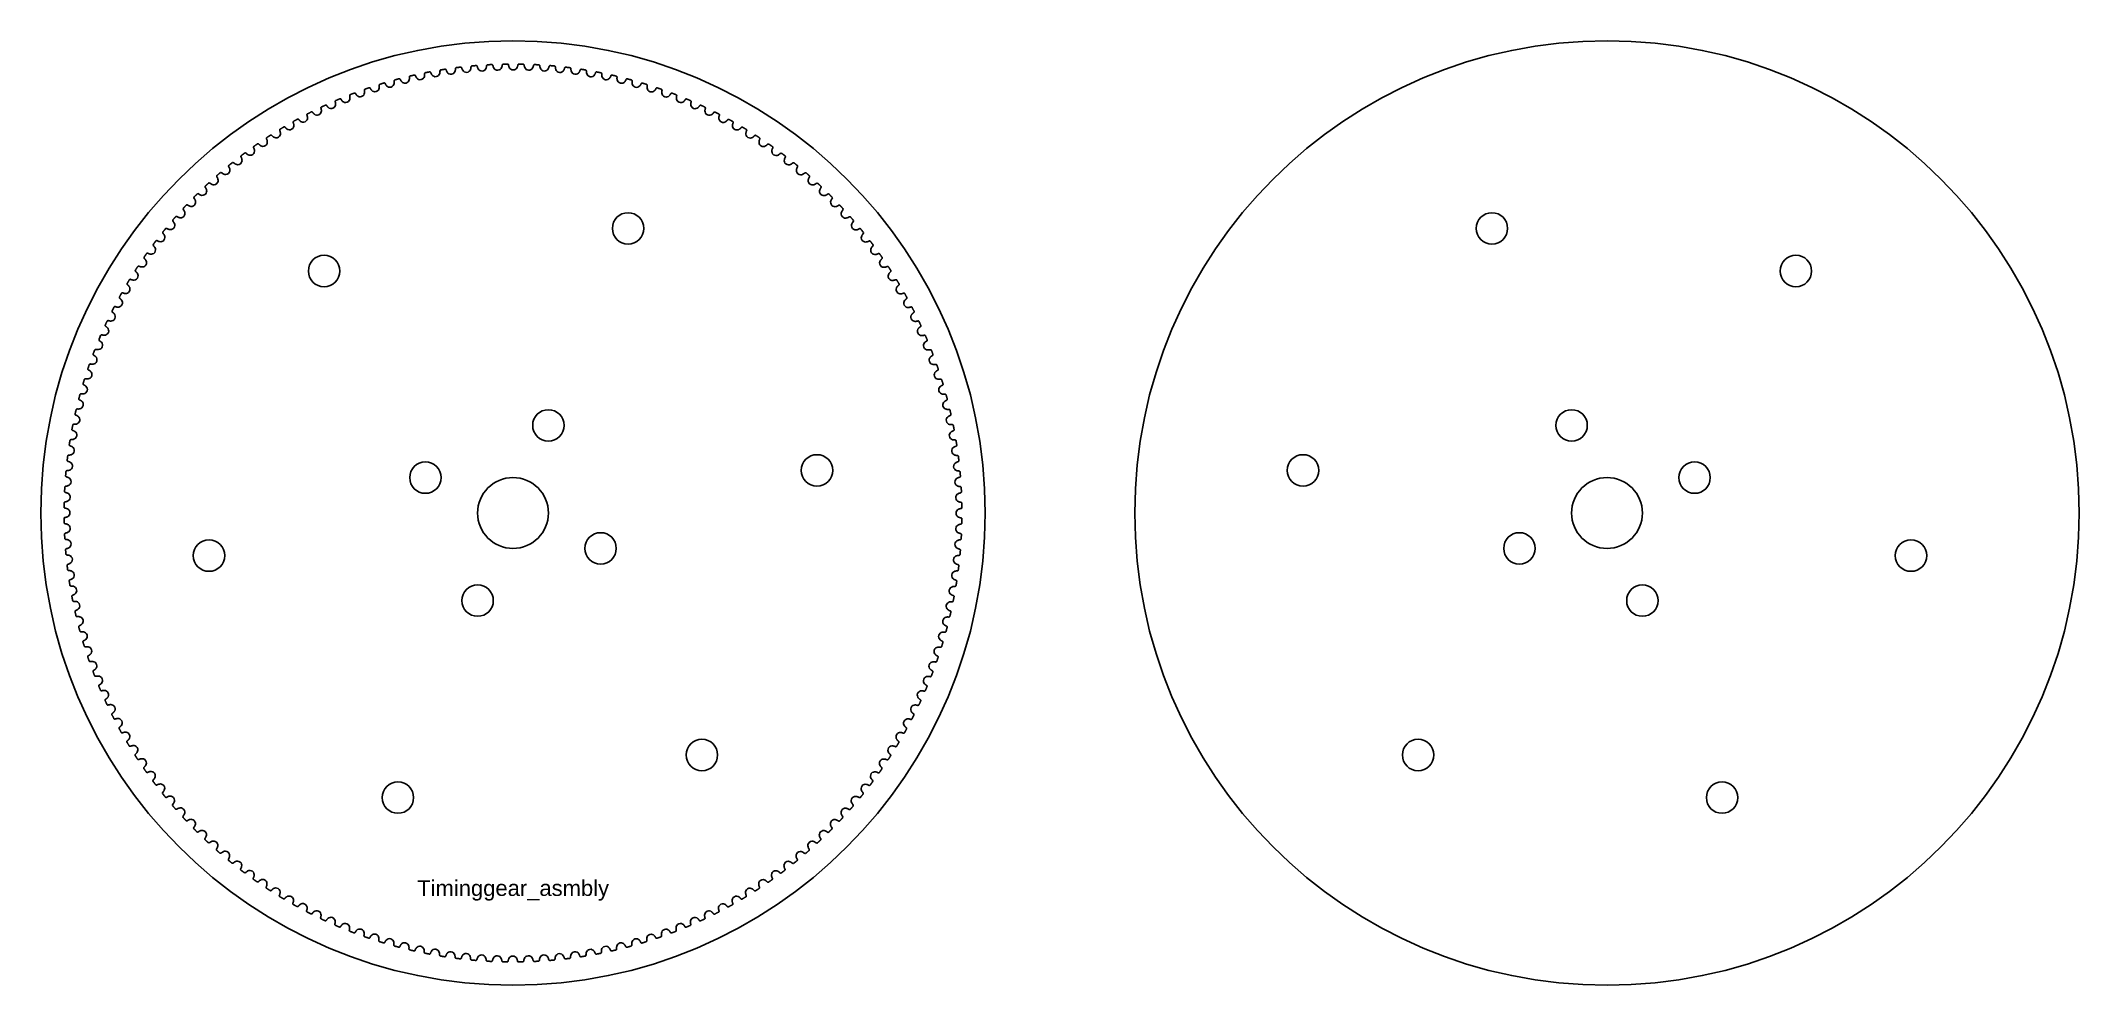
# Model space of a CAD drawing. Extents: x 12 to 272, y 74 to 194.
import ezdxf
from ezdxf.enums import TextEntityAlignment as Align

# ---------------------------------------------------------------- set-up
doc = ezdxf.new("R2010")
doc.units = 0
for name, color, linetype in [('Annotation001', 7, 'CONTINUOUS'), ('View001', 7, 'CONTINUOUS'), ('View002', 7, 'CONTINUOUS')]:
    doc.layers.add(name, color=color, linetype=linetype)
doc.styles.get("Standard").update_dxf_attribs({"font": 'arial.ttf'})

msp = doc.modelspace()

# ---------------------------------------------------------------- texts
at = {"layer": 'Annotation001'}
msp.add_text('Timinggear_asmbly', height=2, dxfattribs=at).set_placement((72.5172, 85.3448), align=Align.CENTER)

# ---------------------------------------------------------------- linework, layer by layer
at = {"layer": 'View001'}
for centre, radius in [((72.5, 134), 60), ((87.1253, 170.154), 2), ((48.5025, 164.743), 2), ((77.0001, 145.124), 2), ((61.3757, 138.5), 2), ((111.123, 139.411), 2), ((72.5, 134), 4.5), ((33.8772, 128.589), 2), ((83.6243, 129.5), 2), ((67.9999, 122.876), 2), ((96.4975, 103.257), 2), ((57.8747, 97.8462), 2)]:
    msp.add_circle(centre, radius, dxfattribs=at)
for centre, radius, start, end in [((19.8018, 155.318), 0.555, -86.0356, 41.9859), ((20.0419, 156.019), 0.15, 157.23, -119.761), ((20.0419, 156.019), 0.15, 157.23, -119.761), ((72.5, 134), 57.0418, 156.72, 157.23), ((19.4711, 155.02), 1, 41.9859, 60.2388), ((19.4711, 155.02), 1, 41.9859, 60.2388), ((19.4872, 154.648), 0.15, 75.7115, 158.72), ((19.7711, 155.762), 1, -104.289, -86.0356), ((19.7711, 155.762), 1, -104.289, -86.0356)]:
    msp.add_arc(centre, radius, start, end, dxfattribs=at)
for points, degree in [([(57.5151, 189.038), (58.006, 189.17)], 1), ([(58.1834, 189.08), (58.243, 188.931), (58.3461, 188.808)], 2), ([(58.1834, 189.08), (58.243, 188.931), (58.3461, 188.808)], 2), ([(59.3143, 189.049), (59.3475, 189.206), (59.3303, 189.365)], 2), ([(59.3143, 189.049), (59.3475, 189.206), (59.3303, 189.365)], 2), ([(59.445, 189.528), (59.9402, 189.642)], 1), ([(60.1144, 189.546), (60.1688, 189.395), (60.2674, 189.268)], 2), ([(60.1144, 189.546), (60.1688, 189.395), (60.2674, 189.268)], 2), ([(61.2435, 189.475), (61.2822, 189.631), (61.2705, 189.791)], 2), ([(61.2435, 189.475), (61.2822, 189.631), (61.2705, 189.791)], 2), ([(61.3909, 189.95), (61.8897, 190.046)], 1), ([(62.0605, 189.945), (62.1096, 189.792), (62.2037, 189.661)], 2), ([(62.0605, 189.945), (62.1096, 189.792), (62.2037, 189.661)], 2), ([(63.1864, 189.834), (63.2305, 189.989), (63.2244, 190.149)], 2), ([(63.1864, 189.834), (63.2305, 189.989), (63.2244, 190.149)], 2), ([(63.3503, 190.303), (63.8522, 190.382)], 1), ([(64.0193, 190.275), (64.063, 190.12), (64.1526, 189.987)], 2), ([(64.0193, 190.275), (64.063, 190.12), (64.1526, 189.987)], 2), ([(65.1407, 190.125), (65.1902, 190.278), (65.1897, 190.439)], 2), ([(65.1407, 190.125), (65.1902, 190.278), (65.1897, 190.439)], 2), ([(65.3208, 190.588), (65.8252, 190.65)], 1), ([(65.9884, 190.536), (66.0267, 190.38), (66.1116, 190.244)], 2), ([(65.9884, 190.536), (66.0267, 190.38), (66.1116, 190.244)], 2), ([(67.1039, 190.348), (67.1587, 190.499), (67.1638, 190.66)], 2), ([(67.1039, 190.348), (67.1587, 190.499), (67.1638, 190.66)], 2), ([(67.3001, 190.804), (67.8063, 190.848)], 1), ([(67.9655, 190.729), (67.9983, 190.572), (68.0783, 190.433)], 2), ([(67.9655, 190.729), (67.9983, 190.572), (68.0783, 190.433)], 2), ([(69.0737, 190.502), (69.1337, 190.651), (69.1445, 190.811)], 2), ([(69.0737, 190.502), (69.1337, 190.651), (69.1445, 190.811)], 2), ([(69.2857, 190.951), (69.7931, 190.978)], 1), ([(69.9481, 190.853), (69.9754, 190.695), (70.0505, 190.553)], 2), ([(69.9481, 190.853), (69.9754, 190.695), (70.0505, 190.553)], 2), ([(71.0477, 190.587), (71.1129, 190.734), (71.1292, 190.894)], 2), ([(71.0477, 190.587), (71.1129, 190.734), (71.1292, 190.894)], 2), ([(71.2752, 191.029), (71.7833, 191.037)], 1), ([(71.9338, 190.907), (71.9555, 190.748), (72.0257, 190.604)], 2), ([(71.9338, 190.907), (71.9555, 190.748), (72.0257, 190.604)], 2), ([(73.0234, 190.603), (73.0937, 190.748), (73.1156, 190.907)], 2), ([(73.0234, 190.603), (73.0937, 190.748), (73.1156, 190.907)], 2), ([(73.2662, 191.037), (73.7743, 191.028)], 1), ([(73.9202, 190.893), (73.9363, 190.733), (74.0014, 190.586)], 2), ([(73.9202, 190.893), (73.9363, 190.733), (74.0014, 190.586)], 2), ([(74.9985, 190.551), (75.0738, 190.692), (75.1012, 190.851)], 2), ([(74.9985, 190.551), (75.0738, 190.692), (75.1012, 190.851)], 2), ([(75.2563, 190.975), (75.7637, 190.948)], 1), ([(75.9048, 190.808), (75.9154, 190.648), (75.9753, 190.499)], 2), ([(75.9048, 190.808), (75.9154, 190.648), (75.9753, 190.499)], 2), ([(76.9706, 190.429), (77.0508, 190.568), (77.0837, 190.725)], 2), ([(76.9706, 190.429), (77.0508, 190.568), (77.0837, 190.725)], 2), ([(77.243, 190.844), (77.7492, 190.8)], 1), ([(77.8853, 190.655), (77.8903, 190.494), (77.945, 190.343)], 2), ([(77.8853, 190.655), (77.8903, 190.494), (77.945, 190.343)], 2), ([(78.9372, 190.239), (79.0222, 190.375), (79.0606, 190.531)], 2), ([(78.9372, 190.239), (79.0222, 190.375), (79.0606, 190.531)], 2), ([(79.224, 190.644), (79.7283, 190.582)], 1), ([(79.8593, 190.432), (79.8586, 190.272), (79.908, 190.119)], 2), ([(79.8593, 190.432), (79.8586, 190.272), (79.908, 190.119)], 2), ([(80.896, 189.98), (80.9857, 190.113), (81.0295, 190.267)], 2), ([(80.896, 189.98), (80.9857, 190.113), (81.0295, 190.267)], 2), ([(81.1967, 190.375), (81.6986, 190.295)], 1), ([(81.8243, 190.141), (81.818, 189.981), (81.862, 189.826)], 2), ([(81.8243, 190.141), (81.818, 189.981), (81.862, 189.826)], 2), ([(82.8445, 189.653), (82.9388, 189.783), (82.988, 189.935)], 2), ([(82.8445, 189.653), (82.9388, 189.783), (82.988, 189.935)], 2), ([(83.1589, 190.037), (83.6576, 189.94)], 1), ([(83.7779, 189.782), (83.766, 189.621), (83.8046, 189.465)], 2), ([(83.7779, 189.782), (83.766, 189.621), (83.8046, 189.465)], 2), ([(84.7805, 189.258), (84.8793, 189.384), (84.9337, 189.535)], 2), ([(84.7805, 189.258), (84.8793, 189.384), (84.9337, 189.535)], 2), ([(85.1081, 189.631), (85.6031, 189.516)], 1), ([(85.7177, 189.354), (85.7003, 189.194), (85.7335, 189.037)], 2), ([(85.7177, 189.354), (85.7003, 189.194), (85.7335, 189.037)], 2), ([(87.0419, 189.157), (87.5326, 189.025)], 1), ([(50.0011, 186.417), (50.4689, 186.616)], 1), ([(50.6571, 186.552), (50.7369, 186.412), (50.8561, 186.304)], 2), ([(50.6571, 186.552), (50.7369, 186.412), (50.8561, 186.304)], 2), ([(51.7813, 186.678), (51.7924, 186.838), (51.7531, 186.994)], 2), ([(51.7813, 186.678), (51.7924, 186.838), (51.7531, 186.994)], 2), ([(51.8441, 187.17), (52.3186, 187.352)], 1), ([(52.5044, 187.282), (52.5793, 187.14), (52.6946, 187.028)], 2), ([(52.5044, 187.282), (52.5793, 187.14), (52.6946, 187.028)], 2), ([(53.6324, 187.369), (53.649, 187.529), (53.6151, 187.686)], 2), ([(53.6324, 187.369), (53.649, 187.529), (53.6151, 187.686)], 2), ([(53.7123, 187.859), (54.1928, 188.024)], 1), ([(54.3761, 187.947), (54.446, 187.803), (54.5574, 187.687)], 2), ([(54.3761, 187.947), (54.446, 187.803), (54.5574, 187.687)], 2), ([(55.5064, 187.995), (55.5286, 188.154), (55.5002, 188.312)], 2), ([(55.5064, 187.995), (55.5286, 188.154), (55.5002, 188.312)], 2), ([(55.6034, 188.482), (56.0894, 188.63)], 1), ([(56.2699, 188.547), (56.3347, 188.4), (56.4419, 188.28)], 2), ([(56.2699, 188.547), (56.3347, 188.4), (56.4419, 188.28)], 2), ([(57.4011, 188.555), (57.4289, 188.713), (57.4061, 188.872)], 2), ([(57.4011, 188.555), (57.4289, 188.713), (57.4061, 188.872)], 2), ([(86.7015, 188.795), (86.8046, 188.918), (86.8643, 189.068)], 2), ([(86.7015, 188.795), (86.8046, 188.918), (86.8643, 189.068)], 2), ([(87.6415, 188.859), (87.6186, 188.7), (87.6462, 188.542)], 2), ([(87.6415, 188.859), (87.6186, 188.7), (87.6462, 188.542)], 2), ([(88.6051, 188.266), (88.7125, 188.386), (88.7774, 188.533)], 2), ([(88.6051, 188.266), (88.7125, 188.386), (88.7774, 188.533)], 2), ([(88.958, 188.616), (89.4438, 188.467)], 1), ([(89.5469, 188.297), (89.5183, 188.139), (89.5404, 187.98)], 2), ([(89.5469, 188.297), (89.5183, 188.139), (89.5404, 187.98)], 2), ([(90.4892, 187.671), (90.6007, 187.787), (90.6706, 187.931)], 2), ([(90.4892, 187.671), (90.6007, 187.787), (90.6706, 187.931)], 2), ([(90.854, 188.008), (91.3344, 187.843)], 1), ([(91.4314, 187.669), (91.3974, 187.512), (91.4139, 187.352)], 2), ([(91.4314, 187.669), (91.3974, 187.512), (91.4139, 187.352)], 2), ([(92.3513, 187.011), (92.4668, 187.122), (92.5418, 187.264)], 2), ([(92.3513, 187.011), (92.4668, 187.122), (92.5418, 187.264)], 2), ([(92.7277, 187.335), (93.202, 187.153)], 1), ([(93.2929, 186.976), (93.2534, 186.82), (93.2644, 186.66)], 2), ([(93.2929, 186.976), (93.2534, 186.82), (93.2644, 186.66)], 2), ([(94.1893, 186.286), (94.3086, 186.393), (94.3885, 186.533)], 2), ([(94.1893, 186.286), (94.3086, 186.393), (94.3885, 186.533)], 2), ([(94.5767, 186.596), (95.0444, 186.398)], 1), ([(44.6452, 183.778), (45.0898, 184.024)], 1), ([(45.2836, 183.98), (45.3775, 183.85), (45.5073, 183.755)], 2), ([(45.2836, 183.98), (45.3775, 183.85), (45.5073, 183.755)], 2), ([(46.3885, 184.224), (46.3827, 184.384), (46.3273, 184.535)], 2), ([(46.3885, 184.224), (46.3827, 184.384), (46.3273, 184.535)], 2), ([(46.3995, 184.72), (46.8523, 184.951)], 1), ([(47.0445, 184.9), (47.1338, 184.766), (47.2602, 184.667)], 2), ([(47.0445, 184.9), (47.1338, 184.766), (47.2602, 184.667)], 2), ([(48.1572, 185.104), (48.157, 185.265), (48.1069, 185.417)], 2), ([(48.1572, 185.104), (48.157, 185.265), (48.1069, 185.417)], 2), ([(48.1855, 185.6), (48.6461, 185.815)], 1), ([(48.8364, 185.757), (48.921, 185.621), (49.0438, 185.517)], 2), ([(48.8364, 185.757), (48.921, 185.621), (49.0438, 185.517)], 2), ([(49.9555, 185.923), (49.961, 186.083), (49.9162, 186.237)], 2), ([(49.9555, 185.923), (49.961, 186.083), (49.9162, 186.237)], 2), ([(95.1291, 186.218), (95.0842, 186.064), (95.0895, 185.903)], 2), ([(95.1291, 186.218), (95.0842, 186.064), (95.0895, 185.903)], 2), ([(96.0008, 185.497), (96.1238, 185.6), (96.2085, 185.737)], 2), ([(96.0008, 185.497), (96.1238, 185.6), (96.2085, 185.737)], 2), ([(96.3989, 185.794), (96.8593, 185.579)], 1), ([(96.9377, 185.396), (96.8874, 185.244), (96.8871, 185.083)], 2), ([(96.9377, 185.396), (96.8874, 185.244), (96.8871, 185.083)], 2), ([(97.7837, 184.645), (97.9102, 184.744), (97.9996, 184.878)], 2), ([(97.7837, 184.645), (97.9102, 184.744), (97.9996, 184.878)], 2), ([(98.1919, 184.928), (98.6445, 184.697)], 1), ([(98.7165, 184.512), (98.6609, 184.361), (98.6551, 184.201)], 2), ([(98.7165, 184.512), (98.6609, 184.361), (98.6551, 184.201)], 2), ([(99.5358, 183.732), (99.6657, 183.827), (99.7597, 183.957)], 2), ([(99.5358, 183.732), (99.6657, 183.827), (99.7597, 183.957)], 2), ([(99.9536, 184.001), (100.398, 183.754)], 1), ([(41.2817, 181.219), (41.2592, 181.378), (41.1884, 181.522)], 2), ([(41.2817, 181.219), (41.2592, 181.378), (41.1884, 181.522)], 2), ([(41.2407, 181.714), (41.667, 181.991)], 1), ([(41.8635, 181.96), (41.9662, 181.837), (42.1023, 181.751)], 2), ([(41.8635, 181.96), (41.9662, 181.837), (42.1023, 181.751)], 2), ([(42.9487, 182.28), (42.9317, 182.439), (42.866, 182.586)], 2), ([(42.9487, 182.28), (42.9317, 182.439), (42.866, 182.586)], 2), ([(42.925, 182.776), (43.3606, 183.037)], 1), ([(43.5559, 183), (43.6543, 182.873), (43.7873, 182.783)], 2), ([(43.5559, 183), (43.6543, 182.873), (43.7873, 182.783)], 2), ([(44.6516, 183.282), (44.6403, 183.442), (44.5797, 183.591)], 2), ([(44.6516, 183.282), (44.6403, 183.442), (44.5797, 183.591)], 2), ([(100.463, 183.566), (100.403, 183.418), (100.391, 183.257)], 2), ([(100.463, 183.566), (100.403, 183.418), (100.391, 183.257)], 2), ([(101.255, 182.758), (101.388, 182.848), (101.487, 182.975)], 2), ([(101.255, 182.758), (101.388, 182.848), (101.487, 182.975)], 2), ([(101.682, 183.012), (102.117, 182.75)], 1), ([(102.176, 182.56), (102.11, 182.414), (102.093, 182.254)], 2), ([(102.176, 182.56), (102.11, 182.414), (102.093, 182.254)], 2), ([(102.939, 181.725), (103.075, 181.81), (103.178, 181.934)], 2), ([(102.939, 181.725), (103.075, 181.81), (103.178, 181.934)], 2), ([(103.375, 181.964), (103.801, 181.687)], 1), ([(103.853, 181.495), (103.782, 181.351), (103.759, 181.192)], 2), ([(103.853, 181.495), (103.782, 181.351), (103.759, 181.192)], 2), ([(38.064, 178.926), (38.0304, 179.083), (37.9497, 179.222)], 2), ([(38.064, 178.926), (38.0304, 179.083), (37.9497, 179.222)], 2), ([(37.9885, 179.417), (38.3945, 179.723)], 1), ([(38.3945, 179.723), (38.4465, 179.768), (38.5488, 179.759), (38.5926, 179.706)], 3), ([(38.5926, 179.706), (38.7037, 179.59), (38.8454, 179.515)], 2), ([(38.5926, 179.706), (38.7037, 179.59), (38.8454, 179.515)], 2), ([(39.6528, 180.101), (39.6248, 180.259), (39.549, 180.4)], 2), ([(39.6528, 180.101), (39.6248, 180.259), (39.549, 180.4)], 2), ([(39.5946, 180.594), (40.0109, 180.885)], 1), ([(40.2084, 180.862), (40.3154, 180.742), (40.4543, 180.661)], 2), ([(40.2084, 180.862), (40.3154, 180.742), (40.4543, 180.661)], 2), ([(104.586, 180.634), (104.725, 180.714), (104.832, 180.834)], 2), ([(104.586, 180.634), (104.725, 180.714), (104.832, 180.834)], 2), ([(105.03, 180.857), (105.446, 180.565)], 1), ([(105.491, 180.372), (105.415, 180.23), (105.387, 180.072)], 2), ([(105.491, 180.372), (105.415, 180.23), (105.387, 180.072)], 2), ([(106.194, 179.485), (106.336, 179.561), (106.447, 179.677)], 2), ([(106.194, 179.485), (106.336, 179.561), (106.447, 179.677)], 2), ([(106.447, 179.677), (106.491, 179.73), (106.593, 179.738), (106.645, 179.693)], 3), ([(106.447, 179.677), (106.491, 179.73), (106.593, 179.738), (106.645, 179.693)], 3), ([(106.645, 179.693), (107.051, 179.387)], 1), ([(107.09, 179.192), (107.009, 179.053), (106.975, 178.896)], 2), ([(107.09, 179.192), (107.009, 179.053), (106.975, 178.896)], 2), ([(35.0139, 176.415), (34.9695, 176.569), (34.8793, 176.702)], 2), ([(35.0139, 176.415), (34.9695, 176.569), (34.8793, 176.702)], 2), ([(34.9045, 176.899), (35.2881, 177.232)], 1), ([(35.2881, 177.232), (35.3368, 177.281), (35.4395, 177.28), (35.4869, 177.23)], 3), ([(35.4869, 177.23), (35.6058, 177.122), (35.7524, 177.056)], 2), ([(35.4869, 177.23), (35.6058, 177.122), (35.7524, 177.056)], 2), ([(36.517, 177.697), (36.478, 177.853), (36.3925, 177.989)], 2), ([(36.517, 177.697), (36.478, 177.853), (36.3925, 177.989)], 2), ([(36.4245, 178.185), (36.8195, 178.505)], 1), ([(36.8195, 178.505), (36.87, 178.552), (36.9725, 178.547), (37.0181, 178.495)], 3), ([(37.0181, 178.495), (37.1332, 178.383), (37.2775, 178.312)], 2), ([(37.0181, 178.495), (37.1332, 178.383), (37.2775, 178.312)], 2), ([(107.761, 178.282), (107.905, 178.352), (108.02, 178.464)], 2), ([(107.761, 178.282), (107.905, 178.352), (108.02, 178.464)], 2), ([(108.02, 178.464), (108.066, 178.516), (108.169, 178.521), (108.219, 178.474)], 3), ([(108.02, 178.464), (108.066, 178.516), (108.169, 178.521), (108.219, 178.474)], 3), ([(108.219, 178.474), (108.614, 178.154)], 1), ([(108.646, 177.958), (108.56, 177.822), (108.521, 177.666)], 2), ([(108.646, 177.958), (108.56, 177.822), (108.521, 177.666)], 2), ([(109.285, 177.024), (109.432, 177.09), (109.551, 177.198)], 2), ([(109.285, 177.024), (109.432, 177.09), (109.551, 177.198)], 2), ([(109.551, 177.198), (109.598, 177.247), (109.701, 177.249), (109.749, 177.2)], 3), ([(109.551, 177.198), (109.598, 177.247), (109.701, 177.249), (109.749, 177.2)], 3), ([(109.749, 177.2), (110.133, 176.867)], 1), ([(110.158, 176.669), (110.067, 176.537), (110.023, 176.382)], 2), ([(110.158, 176.669), (110.067, 176.537), (110.023, 176.382)], 2), ([(31.9922, 173.974), (31.9458, 174.024), (31.9516, 174.127), (32.0035, 174.172)], 3), ([(31.9922, 173.974), (31.9458, 174.024), (31.9516, 174.127), (32.0035, 174.172)], 3), ([(32.1466, 173.697), (32.0915, 173.847), (31.9922, 173.974)], 2), ([(32.1466, 173.697), (32.0915, 173.847), (31.9922, 173.974)], 2), ([(32.0035, 174.172), (32.363, 174.531)], 1), ([(32.363, 174.531), (32.4082, 174.583), (32.5107, 174.589), (32.5615, 174.542)], 3), ([(32.5615, 174.542), (32.6877, 174.443), (32.8385, 174.388)], 2), ([(32.5615, 174.542), (32.6877, 174.443), (32.8385, 174.388)], 2), ([(33.5565, 175.081), (33.5068, 175.233), (33.412, 175.363)], 2), ([(33.5565, 175.081), (33.5068, 175.233), (33.412, 175.363)], 2), ([(33.4302, 175.561), (33.802, 175.907)], 1), ([(33.802, 175.907), (33.849, 175.958), (33.9516, 175.96), (34.0007, 175.912)], 3), ([(34.0007, 175.912), (34.1234, 175.808), (34.2722, 175.747)], 2), ([(34.0007, 175.912), (34.1234, 175.808), (34.2722, 175.747)], 2), ([(110.764, 175.714), (110.913, 175.775), (111.036, 175.878)], 2), ([(110.764, 175.714), (110.913, 175.775), (111.036, 175.878)], 2), ([(111.036, 175.878), (111.085, 175.926), (111.187, 175.924), (111.234, 175.874)], 3), ([(111.036, 175.878), (111.085, 175.926), (111.187, 175.924), (111.234, 175.874)], 3), ([(111.234, 175.874), (111.606, 175.527)], 1), ([(111.624, 175.329), (111.529, 175.2), (111.479, 175.047)], 2), ([(111.624, 175.329), (111.529, 175.2), (111.479, 175.047)], 2), ([(112.197, 174.353), (112.347, 174.409), (112.474, 174.508)], 2), ([(112.197, 174.353), (112.347, 174.409), (112.474, 174.508)], 2), ([(112.474, 174.508), (112.524, 174.554), (112.627, 174.548), (112.672, 174.496)], 3), ([(112.474, 174.508), (112.524, 174.554), (112.627, 174.548), (112.672, 174.496)], 3), ([(112.672, 174.496), (113.031, 174.137)], 1), ([(113.042, 173.939), (112.943, 173.812), (112.888, 173.662)], 2), ([(113.042, 173.939), (112.943, 173.812), (112.888, 173.662)], 2), ([(113.031, 174.137), (113.083, 174.092), (113.089, 173.989), (113.042, 173.939)], 3), ([(29.3025, 171.051), (29.2526, 171.098), (29.2513, 171.201), (29.2999, 171.249)], 3), ([(29.3025, 171.051), (29.2526, 171.098), (29.2513, 171.201), (29.2999, 171.249)], 3), ([(29.2999, 171.249), (29.6334, 171.633)], 1), ([(29.4758, 170.785), (29.4103, 170.932), (29.3025, 171.051)], 2), ([(29.4758, 170.785), (29.4103, 170.932), (29.3025, 171.051)], 2), ([(29.8307, 171.658), (29.9635, 171.567), (30.1178, 171.523)], 2), ([(29.8307, 171.658), (29.9635, 171.567), (30.1178, 171.523)], 2), ([(30.6218, 172.536), (30.5737, 172.585), (30.5759, 172.687), (30.6262, 172.734)], 3), ([(30.6218, 172.536), (30.5737, 172.585), (30.5759, 172.687), (30.6262, 172.734)], 3), ([(30.7857, 172.264), (30.7254, 172.413), (30.6218, 172.536)], 2), ([(30.7857, 172.264), (30.7254, 172.413), (30.6218, 172.536)], 2), ([(30.6262, 172.734), (30.9729, 173.106)], 1), ([(31.1709, 173.124), (31.3005, 173.029), (31.4531, 172.979)], 2), ([(31.1709, 173.124), (31.3005, 173.029), (31.4531, 172.979)], 2), ([(113.581, 172.943), (113.733, 172.993), (113.863, 173.088)], 2), ([(113.581, 172.943), (113.733, 172.993), (113.863, 173.088)], 2), ([(114.061, 173.07), (114.407, 172.698)], 1), ([(114.412, 172.499), (114.308, 172.377), (114.247, 172.228)], 2), ([(114.412, 172.499), (114.308, 172.377), (114.247, 172.228)], 2), ([(114.407, 172.698), (114.458, 172.651), (114.46, 172.548), (114.412, 172.499)], 3), ([(114.915, 171.486), (115.069, 171.53), (115.202, 171.621)], 2), ([(114.915, 171.486), (115.069, 171.53), (115.202, 171.621)], 2), ([(115.399, 171.596), (115.732, 171.212)], 1), ([(115.73, 171.013), (115.622, 170.894), (115.556, 170.748)], 2), ([(115.73, 171.013), (115.622, 170.894), (115.556, 170.748)], 2), ([(115.732, 171.212), (115.781, 171.163), (115.78, 171.061), (115.73, 171.013)], 3), ([(26.8068, 168.145), (27.1127, 168.551)], 1), ([(27.3077, 168.59), (27.4465, 168.509), (27.6036, 168.475)], 2), ([(27.3077, 168.59), (27.4465, 168.509), (27.6036, 168.475)], 2), ([(28.0357, 169.52), (27.9843, 169.566), (27.9794, 169.669), (28.0262, 169.719)], 3), ([(28.0357, 169.52), (27.9843, 169.566), (27.9794, 169.669), (28.0262, 169.719)], 3), ([(28.0262, 169.719), (28.3462, 170.114)], 1), ([(28.2182, 169.261), (28.1477, 169.405), (28.0357, 169.52)], 2), ([(28.2182, 169.261), (28.1477, 169.405), (28.0357, 169.52)], 2), ([(28.5424, 170.146), (28.6783, 170.06), (28.8341, 170.021)], 2), ([(28.5424, 170.146), (28.6783, 170.06), (28.8341, 170.021)], 2), ([(116.197, 169.983), (116.353, 170.022), (116.489, 170.107)], 2), ([(116.197, 169.983), (116.353, 170.022), (116.489, 170.107)], 2), ([(116.685, 170.075), (117.005, 169.68)], 1), ([(116.995, 169.482), (116.883, 169.367), (116.812, 169.223)], 2), ([(116.995, 169.482), (116.883, 169.367), (116.812, 169.223)], 2), ([(117.005, 169.68), (117.052, 169.63), (117.047, 169.528), (116.995, 169.482)], 3), ([(117.426, 168.436), (117.583, 168.47), (117.722, 168.55)], 2), ([(117.426, 168.436), (117.583, 168.47), (117.722, 168.55)], 2), ([(117.917, 168.511), (118.223, 168.106)], 1), ([(25.643, 166.53), (25.9346, 166.946)], 1), ([(25.8664, 166.086), (25.786, 166.225), (25.6663, 166.332)], 2), ([(25.8664, 166.086), (25.786, 166.225), (25.6663, 166.332)], 2), ([(26.1281, 166.991), (26.2696, 166.915), (26.4278, 166.887)], 2), ([(26.1281, 166.991), (26.2696, 166.915), (26.4278, 166.887)], 2), ([(26.8232, 167.947), (26.7701, 167.991), (26.7617, 168.093), (26.8068, 168.145)], 3), ([(26.8232, 167.947), (26.7701, 167.991), (26.7617, 168.093), (26.8068, 168.145)], 3), ([(27.0146, 167.694), (26.9391, 167.836), (26.8232, 167.947)], 2), ([(27.0146, 167.694), (26.9391, 167.836), (26.8232, 167.947)], 2), ([(118.206, 167.907), (118.09, 167.796), (118.015, 167.655)], 2), ([(118.206, 167.907), (118.09, 167.796), (118.015, 167.655)], 2), ([(118.223, 168.106), (118.268, 168.053), (118.259, 167.951), (118.206, 167.907)], 3), ([(118.601, 166.847), (118.759, 166.875), (118.9, 166.951)], 2), ([(118.601, 166.847), (118.759, 166.875), (118.9, 166.951)], 2), ([(119.094, 166.905), (119.385, 166.489)], 1), ([(119.362, 166.292), (119.242, 166.185), (119.161, 166.046)], 2), ([(119.362, 166.292), (119.242, 166.185), (119.161, 166.046)], 2), ([(23.4879, 163.182), (23.7498, 163.617)], 1), ([(23.9397, 163.676), (24.0862, 163.61), (24.2459, 163.593)], 2), ([(23.9397, 163.676), (24.0862, 163.61), (24.2459, 163.593)], 2), ([(24.5362, 164.875), (24.8132, 165.301)], 1), ([(24.775, 164.439), (24.6898, 164.575), (24.5664, 164.678)], 2), ([(24.775, 164.439), (24.6898, 164.575), (24.5664, 164.678)], 2), ([(25.005, 165.353), (25.1491, 165.282), (25.3081, 165.259)], 2), ([(25.005, 165.353), (25.1491, 165.282), (25.3081, 165.259)], 2), ([(119.719, 165.218), (119.878, 165.241), (120.022, 165.312)], 2), ([(119.719, 165.218), (119.878, 165.241), (120.022, 165.312)], 2), ([(120.214, 165.259), (120.491, 164.833)], 1), ([(120.46, 164.637), (120.337, 164.534), (120.251, 164.398)], 2), ([(120.46, 164.637), (120.337, 164.534), (120.251, 164.398)], 2), ([(120.78, 163.551), (120.939, 163.568), (121.086, 163.634)], 2), ([(120.78, 163.551), (120.939, 163.568), (121.086, 163.634)], 2), ([(121.276, 163.575), (121.537, 163.139)], 1), ([(22.4994, 161.454), (22.7459, 161.898)], 1), ([(22.7679, 161.036), (22.6734, 161.166), (22.5432, 161.26)], 2), ([(22.7679, 161.036), (22.6734, 161.166), (22.5432, 161.26)], 2), ([(22.9336, 161.963), (23.0823, 161.903), (23.2425, 161.891)], 2), ([(22.9336, 161.963), (23.0823, 161.903), (23.2425, 161.891)], 2), ([(23.7418, 162.755), (23.6518, 162.888), (23.525, 162.987)], 2), ([(23.7418, 162.755), (23.6518, 162.888), (23.525, 162.987)], 2), ([(121.5, 162.944), (121.373, 162.846), (121.283, 162.713)], 2), ([(121.5, 162.944), (121.373, 162.846), (121.283, 162.713)], 2), ([(121.782, 161.848), (121.942, 161.86), (122.091, 161.92)], 2), ([(121.782, 161.848), (121.942, 161.86), (122.091, 161.92)], 2), ([(122.48, 161.216), (122.35, 161.122), (122.255, 160.993)], 2), ([(122.48, 161.216), (122.35, 161.122), (122.255, 160.993)], 2), ([(122.278, 161.855), (122.524, 161.41)], 1), ([(20.7061, 157.899), (20.921, 158.359)], 1), ([(21.1037, 158.438), (21.2563, 158.387), (21.4169, 158.387)], 2), ([(21.1037, 158.438), (21.2563, 158.387), (21.4169, 158.387)], 2), ([(21.5717, 159.692), (21.8026, 160.145)], 1), ([(21.8547, 159.284), (21.7557, 159.41), (21.6223, 159.5)], 2), ([(21.8547, 159.284), (21.7557, 159.41), (21.6223, 159.5)], 2), ([(21.9879, 160.216), (22.1386, 160.161), (22.2991, 160.155)], 2), ([(21.9879, 160.216), (22.1386, 160.161), (22.2991, 160.155)], 2), ([(122.724, 160.112), (122.884, 160.117), (123.035, 160.173)], 2), ([(122.724, 160.112), (122.884, 160.117), (123.035, 160.173)], 2), ([(123.4, 159.455), (123.266, 159.366), (123.167, 159.24)], 2), ([(123.4, 159.455), (123.266, 159.366), (123.167, 159.24)], 2), ([(123.22, 160.101), (123.451, 159.648)], 1), ([(123.604, 158.343), (123.765, 158.343), (123.917, 158.393)], 2), ([(123.604, 158.343), (123.765, 158.343), (123.917, 158.393)], 2), ([(124.1, 158.315), (124.315, 157.854)], 1), ([(20.2822, 156.629), (20.4364, 156.584), (20.5969, 156.59)], 2), ([(20.2822, 156.629), (20.4364, 156.584), (20.5969, 156.59)], 2), ([(21.0032, 157.501), (20.8998, 157.624), (20.7633, 157.708)], 2), ([(21.0032, 157.501), (20.8998, 157.624), (20.7633, 157.708)], 2), ([(124.257, 157.664), (124.121, 157.579), (124.017, 157.456)], 2), ([(124.257, 157.664), (124.121, 157.579), (124.017, 157.456)], 2), ([(124.423, 156.544), (124.583, 156.539), (124.737, 156.584)], 2), ([(124.423, 156.544), (124.583, 156.539), (124.737, 156.584)], 2), ([(125.052, 155.843), (124.912, 155.763), (124.804, 155.644)], 2), ([(125.052, 155.843), (124.912, 155.763), (124.804, 155.644)], 2), ([(124.917, 156.499), (125.116, 156.031)], 1), ([(18.4917, 152.354), (18.6573, 152.834)], 1), ([(18.8309, 152.931), (18.9878, 152.897), (19.1476, 152.914)], 2), ([(18.8309, 152.931), (18.9878, 152.897), (19.1476, 152.914)], 2), ([(19.1652, 154.228), (19.3475, 154.702)], 1), ([(19.4893, 153.851), (19.3776, 153.967), (19.2355, 154.042)], 2), ([(19.4893, 153.851), (19.3776, 153.967), (19.2355, 154.042)], 2), ([(125.178, 154.719), (125.338, 154.708), (125.494, 154.747)], 2), ([(125.178, 154.719), (125.338, 154.708), (125.494, 154.747)], 2), ([(125.782, 153.996), (125.64, 153.921), (125.528, 153.805)], 2), ([(125.782, 153.996), (125.64, 153.921), (125.528, 153.805)], 2), ([(125.67, 154.656), (125.852, 154.181)], 1), ([(125.869, 152.868), (126.029, 152.851), (126.186, 152.885)], 2), ([(125.869, 152.868), (126.029, 152.851), (126.186, 152.885)], 2), ([(17.8841, 150.458), (18.0328, 150.944)], 1), ([(18.2336, 150.105), (18.1142, 150.213), (17.9672, 150.277)], 2), ([(18.2336, 150.105), (18.1142, 150.213), (17.9672, 150.277)], 2), ([(18.2029, 151.047), (18.3609, 151.018), (18.52, 151.04)], 2), ([(18.2029, 151.047), (18.3609, 151.018), (18.52, 151.04)], 2), ([(18.8288, 151.989), (18.7131, 152.101), (18.5685, 152.171)], 2), ([(18.8288, 151.989), (18.7131, 152.101), (18.5685, 152.171)], 2), ([(126.447, 152.124), (126.303, 152.054), (126.187, 151.943)], 2), ([(126.447, 152.124), (126.303, 152.054), (126.187, 151.943)], 2), ([(126.359, 152.788), (126.524, 152.307)], 1), ([(126.495, 150.994), (126.654, 150.971), (126.812, 151)], 2), ([(126.495, 150.994), (126.654, 150.971), (126.812, 151)], 2), ([(127.047, 150.23), (126.9, 150.165), (126.78, 150.058)], 2), ([(127.047, 150.23), (126.9, 150.165), (126.78, 150.058)], 2), ([(126.982, 150.897), (127.13, 150.411)], 1), ([(17.343, 148.542), (17.4747, 149.033)], 1), ([(17.7046, 148.201), (17.5815, 148.305), (17.4324, 148.364)], 2), ([(17.7046, 148.201), (17.5815, 148.305), (17.4324, 148.364)], 2), ([(17.641, 149.142), (17.8, 149.119), (17.9582, 149.146)], 2), ([(17.641, 149.142), (17.8, 149.119), (17.9582, 149.146)], 2), ([(127.055, 149.099), (127.213, 149.071), (127.372, 149.094)], 2), ([(127.055, 149.099), (127.213, 149.071), (127.372, 149.094)], 2), ([(127.58, 148.317), (127.431, 148.257), (127.308, 148.154)], 2), ([(127.58, 148.317), (127.431, 148.257), (127.308, 148.154)], 2), ([(127.538, 148.985), (127.67, 148.494)], 1), ([(16.4629, 144.659), (16.5601, 145.158)], 1), ([(16.7184, 145.278), (16.8786, 145.266), (17.0345, 145.305)], 2), ([(16.7184, 145.278), (16.8786, 145.266), (17.0345, 145.305)], 2), ([(16.8691, 146.608), (16.9836, 147.103)], 1), ([(17.2424, 146.28), (17.1157, 146.379), (16.9646, 146.434)], 2), ([(17.2424, 146.28), (17.1157, 146.379), (16.9646, 146.434)], 2), ([(17.146, 147.218), (17.3057, 147.2), (17.4628, 147.233)], 2), ([(17.146, 147.218), (17.3057, 147.2), (17.4628, 147.233)], 2), ([(127.549, 147.186), (127.706, 147.152), (127.865, 147.17)], 2), ([(127.549, 147.186), (127.706, 147.152), (127.865, 147.17)], 2), ([(128.046, 146.386), (127.895, 146.331), (127.768, 146.233)], 2), ([(128.046, 146.386), (127.895, 146.331), (127.768, 146.233)], 2), ([(127.975, 145.257), (128.131, 145.218), (128.291, 145.229)], 2), ([(127.975, 145.257), (128.131, 145.218), (128.291, 145.229)], 2), ([(128.028, 147.055), (128.142, 146.56)], 1), ([(128.45, 145.109), (128.546, 144.61)], 1), ([(16.1251, 142.697), (16.2048, 143.199)], 1), ([(16.5204, 142.396), (16.3871, 142.486), (16.2326, 142.529)], 2), ([(16.5204, 142.396), (16.3871, 142.486), (16.2326, 142.529)], 2), ([(16.3588, 143.324), (16.5193, 143.318), (16.6738, 143.362)], 2), ([(16.3588, 143.324), (16.5193, 143.318), (16.6738, 143.362)], 2), ([(16.8475, 144.345), (16.7174, 144.439), (16.5645, 144.488)], 2), ([(16.8475, 144.345), (16.7174, 144.439), (16.5645, 144.488)], 2), ([(128.445, 144.439), (128.292, 144.39), (128.161, 144.296)], 2), ([(128.445, 144.439), (128.292, 144.39), (128.161, 144.296)], 2), ([(128.334, 143.314), (128.489, 143.269), (128.649, 143.276)], 2), ([(128.334, 143.314), (128.489, 143.269), (128.649, 143.276)], 2), ([(128.775, 142.481), (128.62, 142.437), (128.487, 142.347)], 2), ([(128.775, 142.481), (128.62, 142.437), (128.487, 142.347)], 2), ([(128.803, 143.15), (128.882, 142.648)], 1), ([(15.8559, 140.724), (15.9181, 141.228)], 1), ([(16.2614, 140.437), (16.1251, 140.522), (15.9692, 140.561)], 2), ([(16.2614, 140.437), (16.1251, 140.522), (15.9692, 140.561)], 2), ([(16.0676, 141.359), (16.2282, 141.359), (16.3811, 141.408)], 2), ([(16.0676, 141.359), (16.2282, 141.359), (16.3811, 141.408)], 2), ([(128.625, 141.359), (128.778, 141.31), (128.939, 141.31)], 2), ([(128.625, 141.359), (128.778, 141.31), (128.939, 141.31)], 2), ([(129.036, 140.512), (128.88, 140.473), (128.744, 140.388)], 2), ([(129.036, 140.512), (128.88, 140.473), (128.744, 140.388)], 2), ([(129.088, 141.179), (129.15, 140.675)], 1), ([(15.6558, 138.743), (15.7003, 139.249)], 1), ([(15.6917, 137.405), (15.852, 137.415), (16.001, 137.475)], 2), ([(15.6917, 137.405), (15.852, 137.415), (16.001, 137.475)], 2), ([(16.071, 138.471), (15.9319, 138.551), (15.7747, 138.584)], 2), ([(16.071, 138.471), (15.9319, 138.551), (15.7747, 138.584)], 2), ([(15.8451, 139.385), (16.0057, 139.39), (16.1567, 139.445)], 2), ([(15.8451, 139.385), (16.0057, 139.39), (16.1567, 139.445)], 2), ([(128.848, 139.396), (128.999, 139.341), (129.16, 139.336)], 2), ([(128.848, 139.396), (128.999, 139.341), (129.16, 139.336)], 2), ([(129.229, 138.535), (129.072, 138.502), (128.933, 138.422)], 2), ([(129.229, 138.535), (129.072, 138.502), (128.933, 138.422)], 2), ([(129.002, 137.426), (129.151, 137.366), (129.311, 137.356)], 2), ([(129.002, 137.426), (129.151, 137.366), (129.311, 137.356)], 2), ([(129.304, 139.2), (129.348, 138.694)], 1), ([(15.4634, 134.766), (15.4725, 135.274)], 1), ([(15.5249, 136.756), (15.5517, 137.264)], 1), ([(15.6075, 135.42), (15.7673, 135.436), (15.9141, 135.501)], 2), ([(15.6075, 135.42), (15.7673, 135.436), (15.9141, 135.501)], 2), ([(15.9494, 136.499), (15.8075, 136.574), (15.6492, 136.601)], 2), ([(15.9494, 136.499), (15.8075, 136.574), (15.6492, 136.601)], 2), ([(129.353, 136.552), (129.195, 136.525), (129.053, 136.449)], 2), ([(129.353, 136.552), (129.195, 136.525), (129.053, 136.449)], 2), ([(129.087, 135.452), (129.234, 135.387), (129.394, 135.371)], 2), ([(129.087, 135.452), (129.234, 135.387), (129.394, 135.371)], 2), ([(129.451, 137.214), (129.478, 136.707)], 1), ([(129.529, 135.225), (129.537, 134.717)], 1), ([(15.4714, 132.775), (15.4627, 133.283)], 1), ([(15.5926, 133.434), (15.7517, 133.456), (15.8962, 133.526)], 2), ([(15.5926, 133.434), (15.7517, 133.456), (15.8962, 133.526)], 2), ([(15.8966, 134.523), (15.7522, 134.594), (15.5931, 134.616)], 2), ([(15.8966, 134.523), (15.7522, 134.594), (15.5931, 134.616)], 2), ([(15.9129, 132.548), (15.7661, 132.613), (15.6063, 132.629)], 2), ([(15.9129, 132.548), (15.7661, 132.613), (15.6063, 132.629)], 2), ([(129.393, 132.58), (129.233, 132.564), (129.086, 132.499)], 2), ([(129.393, 132.58), (129.233, 132.564), (129.086, 132.499)], 2), ([(129.103, 133.477), (129.248, 133.406), (129.407, 133.384)], 2), ([(129.103, 133.477), (129.248, 133.406), (129.407, 133.384)], 2), ([(129.407, 134.566), (129.248, 134.544), (129.104, 134.474)], 2), ([(129.407, 134.566), (129.248, 134.544), (129.104, 134.474)], 2), ([(129.537, 133.234), (129.528, 132.726)], 1), ([(15.5489, 130.786), (15.5225, 131.293)], 1), ([(15.647, 131.448), (15.8053, 131.475), (15.9472, 131.551)], 2), ([(15.647, 131.448), (15.8053, 131.475), (15.9472, 131.551)], 2), ([(15.998, 130.574), (15.849, 130.634), (15.6888, 130.644)], 2), ([(15.998, 130.574), (15.849, 130.634), (15.6888, 130.644)], 2), ([(15.7707, 129.465), (15.9279, 129.498), (16.0672, 129.578)], 2), ([(15.7707, 129.465), (15.9279, 129.498), (16.0672, 129.578)], 2), ([(128.929, 129.529), (129.068, 129.449), (129.225, 129.416)], 2), ([(128.929, 129.529), (129.068, 129.449), (129.225, 129.416)], 2), ([(129.308, 130.595), (129.148, 130.585), (128.999, 130.525)], 2), ([(129.308, 130.595), (129.148, 130.585), (128.999, 130.525)], 2), ([(129.051, 131.501), (129.192, 131.426), (129.351, 131.399)], 2), ([(129.051, 131.501), (129.192, 131.426), (129.351, 131.399)], 2), ([(129.475, 131.244), (129.448, 130.736)], 1), ([(15.6957, 128.8), (15.6517, 129.306)], 1), ([(16.152, 128.604), (16.001, 128.659), (15.8405, 128.664)], 2), ([(16.152, 128.604), (16.001, 128.659), (15.8405, 128.664)], 2), ([(15.9118, 126.821), (15.8501, 127.325)], 1), ([(15.9635, 127.488), (16.1195, 127.527), (16.2559, 127.612)], 2), ([(15.9635, 127.488), (16.1195, 127.527), (16.2559, 127.612)], 2), ([(128.739, 127.563), (128.875, 127.478), (129.031, 127.439)], 2), ([(128.739, 127.563), (128.875, 127.478), (129.031, 127.439)], 2), ([(129.155, 128.615), (128.994, 128.61), (128.843, 128.555)], 2), ([(129.155, 128.615), (128.994, 128.61), (128.843, 128.555)], 2), ([(129.144, 127.276), (129.082, 126.772)], 1), ([(129.344, 129.257), (129.3, 128.751)], 1), ([(16.3747, 126.641), (16.2219, 126.69), (16.0612, 126.69)], 2), ([(16.3747, 126.641), (16.2219, 126.69), (16.0612, 126.69)], 2), ([(16.1968, 124.85), (16.1176, 125.352)], 1), ([(16.2252, 125.519), (16.3798, 125.563), (16.5131, 125.653)], 2), ([(16.2252, 125.519), (16.3798, 125.563), (16.5131, 125.653)], 2), ([(16.6657, 124.686), (16.5112, 124.731), (16.3507, 124.724)], 2), ([(16.6657, 124.686), (16.5112, 124.731), (16.3507, 124.724)], 2), ([(128.641, 124.676), (128.481, 124.682), (128.326, 124.638)], 2), ([(128.641, 124.676), (128.481, 124.682), (128.326, 124.638)], 2), ([(128.48, 125.604), (128.613, 125.514), (128.767, 125.471)], 2), ([(128.48, 125.604), (128.613, 125.514), (128.767, 125.471)], 2), ([(128.932, 126.641), (128.772, 126.641), (128.619, 126.592)], 2), ([(128.932, 126.641), (128.772, 126.641), (128.619, 126.592)], 2), ([(128.875, 125.303), (128.795, 124.801)], 1), ([(16.5504, 122.891), (16.4537, 123.39)], 1), ([(16.5555, 123.561), (16.7084, 123.61), (16.8385, 123.704)], 2), ([(16.5555, 123.561), (16.7084, 123.61), (16.8385, 123.704)], 2), ([(17.0247, 122.743), (16.8689, 122.782), (16.7087, 122.771)], 2), ([(17.0247, 122.743), (16.8689, 122.782), (16.7087, 122.771)], 2), ([(16.9539, 121.614), (17.105, 121.669), (17.2318, 121.767)], 2), ([(16.9539, 121.614), (17.105, 121.669), (17.2318, 121.767)], 2), ([(128.282, 122.722), (128.121, 122.734), (127.965, 122.695)], 2), ([(128.282, 122.722), (128.121, 122.734), (127.965, 122.695)], 2), ([(128.153, 123.655), (128.283, 123.561), (128.435, 123.512)], 2), ([(128.153, 123.655), (128.283, 123.561), (128.435, 123.512)], 2), ([(128.537, 123.341), (128.44, 122.842)], 1), ([(16.9722, 120.945), (16.8581, 121.44)], 1), ([(17.4514, 120.814), (17.2942, 120.848), (17.1346, 120.83)], 2), ([(17.4514, 120.814), (17.2942, 120.848), (17.1346, 120.83)], 2), ([(17.4617, 119.015), (17.3304, 119.506)], 1), ([(17.42, 119.683), (17.5691, 119.743), (17.6923, 119.846)], 2), ([(17.42, 119.683), (17.5691, 119.743), (17.6923, 119.846)], 2), ([(127.295, 119.799), (127.418, 119.695), (127.568, 119.636)], 2), ([(127.295, 119.799), (127.418, 119.695), (127.568, 119.636)], 2), ([(127.657, 119.458), (127.525, 118.967)], 1), ([(127.854, 120.782), (127.694, 120.8), (127.537, 120.767)], 2), ([(127.854, 120.782), (127.694, 120.8), (127.537, 120.767)], 2), ([(127.758, 121.72), (127.884, 121.621), (128.035, 121.566)], 2), ([(127.758, 121.72), (127.884, 121.621), (128.035, 121.566)], 2), ([(128.131, 121.392), (128.016, 120.897)], 1), ([(17.9451, 118.901), (17.7869, 118.929), (17.6279, 118.906)], 2), ([(17.9451, 118.901), (17.7869, 118.929), (17.6279, 118.906)], 2), ([(18.0182, 117.103), (17.8698, 117.589)], 1), ([(17.9532, 117.77), (18.1001, 117.835), (18.2197, 117.942)], 2), ([(17.9532, 117.77), (18.1001, 117.835), (18.2197, 117.942)], 2), ([(18.5053, 117.006), (18.3462, 117.029), (18.1881, 117)], 2), ([(18.5053, 117.006), (18.3462, 117.029), (18.1881, 117)], 2), ([(126.797, 116.953), (126.639, 116.982), (126.48, 116.96)], 2), ([(126.797, 116.953), (126.639, 116.982), (126.48, 116.96)], 2), ([(126.766, 117.895), (126.886, 117.787), (127.033, 117.723)], 2), ([(126.766, 117.895), (126.886, 117.787), (127.033, 117.723)], 2), ([(127.116, 117.542), (126.967, 117.056)], 1), ([(127.359, 118.858), (127.2, 118.881), (127.042, 118.854)], 2), ([(127.359, 118.858), (127.2, 118.881), (127.042, 118.854)], 2), ([(18.641, 115.212), (18.4758, 115.693)], 1), ([(18.5528, 115.876), (18.6974, 115.946), (18.8132, 116.057)], 2), ([(18.5528, 115.876), (18.6974, 115.946), (18.8132, 116.057)], 2), ([(19.1312, 115.132), (18.9715, 115.149), (18.8145, 115.115)], 2), ([(19.1312, 115.132), (18.9715, 115.149), (18.8145, 115.115)], 2), ([(19.2182, 114.004), (19.3603, 114.079), (19.4721, 114.195)], 2), ([(19.2182, 114.004), (19.3603, 114.079), (19.4721, 114.195)], 2), ([(125.511, 114.149), (125.622, 114.033), (125.764, 113.958)], 2), ([(125.511, 114.149), (125.622, 114.033), (125.764, 113.958)], 2), ([(126.169, 115.069), (126.012, 115.103), (125.852, 115.086)], 2), ([(126.169, 115.069), (126.012, 115.103), (125.852, 115.086)], 2), ([(126.171, 116.011), (126.287, 115.899), (126.431, 115.829)], 2), ([(126.171, 116.011), (126.287, 115.899), (126.431, 115.829)], 2), ([(126.508, 115.646), (126.343, 115.166)], 1), ([(19.3295, 113.344), (19.1476, 113.819)], 1), ([(19.8222, 113.281), (19.662, 113.292), (19.5062, 113.253)], 2), ([(19.8222, 113.281), (19.662, 113.292), (19.5062, 113.253)], 2), ([(20.0828, 111.501), (19.8845, 111.969)], 1), ([(19.9485, 112.157), (20.0879, 112.237), (20.1956, 112.356)], 2), ([(19.9485, 112.157), (20.0879, 112.237), (20.1956, 112.356)], 2), ([(20.5774, 111.456), (20.4168, 111.461), (20.2626, 111.416)], 2), ([(20.5774, 111.456), (20.4168, 111.461), (20.2626, 111.416)], 2), ([(124.718, 111.371), (124.564, 111.416), (124.403, 111.41)], 2), ([(124.718, 111.371), (124.564, 111.416), (124.403, 111.41)], 2), ([(124.786, 112.311), (124.893, 112.191), (125.033, 112.112)], 2), ([(124.786, 112.311), (124.893, 112.191), (125.033, 112.112)], 2), ([(125.096, 111.923), (124.898, 111.456)], 1), ([(125.476, 113.207), (125.32, 113.247), (125.16, 113.236)], 2), ([(125.476, 113.207), (125.32, 113.247), (125.16, 113.236)], 2), ([(125.835, 113.772), (125.653, 113.298)], 1), ([(20.8999, 109.685), (20.6854, 110.146)], 1), ([(20.7428, 110.336), (20.8793, 110.421), (20.9828, 110.544)], 2), ([(20.7428, 110.336), (20.8793, 110.421), (20.9828, 110.544)], 2), ([(21.3958, 109.657), (21.2352, 109.657), (21.0826, 109.607)], 2), ([(21.3958, 109.657), (21.2352, 109.657), (21.0826, 109.607)], 2), ([(123.896, 109.562), (123.744, 109.613), (123.583, 109.613)], 2), ([(123.896, 109.562), (123.744, 109.613), (123.583, 109.613)], 2), ([(123.997, 110.499), (124.1, 110.376), (124.237, 110.292)], 2), ([(123.997, 110.499), (124.1, 110.376), (124.237, 110.292)], 2), ([(124.294, 110.101), (124.079, 109.641)], 1), ([(21.7799, 107.899), (21.5494, 108.352)], 1), ([(21.6002, 108.545), (21.7337, 108.634), (21.8328, 108.76)], 2), ([(21.6002, 108.545), (21.7337, 108.634), (21.8328, 108.76)], 2), ([(22.2765, 107.888), (22.116, 107.883), (21.9652, 107.827)], 2), ([(22.2765, 107.888), (22.116, 107.883), (21.9652, 107.827)], 2), ([(22.7217, 106.145), (22.4756, 106.59)], 1), ([(22.5196, 106.784), (22.6499, 106.878), (22.7445, 107.007)], 2), ([(22.5196, 106.784), (22.6499, 106.878), (22.7445, 107.007)], 2), ([(122.232, 106.964), (122.327, 106.834), (122.457, 106.74)], 2), ([(122.232, 106.964), (122.327, 106.834), (122.457, 106.74)], 2), ([(122.501, 106.546), (122.254, 106.102)], 1), ([(123.012, 107.784), (122.861, 107.839), (122.701, 107.845)], 2), ([(123.012, 107.784), (122.861, 107.839), (122.701, 107.845)], 2), ([(123.145, 108.716), (123.244, 108.59), (123.378, 108.5)], 2), ([(123.145, 108.716), (123.244, 108.59), (123.378, 108.5)], 2), ([(123.428, 108.308), (123.197, 107.855)], 1), ([(23.2183, 106.152), (23.0581, 106.14), (22.9094, 106.08)], 2), ([(23.2183, 106.152), (23.0581, 106.14), (22.9094, 106.08)], 2), ([(23.7242, 104.425), (23.4626, 104.861)], 1), ([(23.4998, 105.056), (23.6268, 105.154), (23.7168, 105.287)], 2), ([(23.4998, 105.056), (23.6268, 105.154), (23.7168, 105.287)], 2), ([(24.2203, 104.449), (24.0605, 104.432), (23.914, 104.366)], 2), ([(24.2203, 104.449), (24.0605, 104.432), (23.914, 104.366)], 2), ([(24.5398, 103.363), (24.6633, 103.466), (24.7486, 103.602)], 2), ([(24.5398, 103.363), (24.6633, 103.466), (24.7486, 103.602)], 2), ([(121.06, 104.324), (120.914, 104.39), (120.754, 104.407)], 2), ([(121.06, 104.324), (120.914, 104.39), (120.754, 104.407)], 2), ([(121.512, 104.818), (121.25, 104.383)], 1), ([(121.258, 105.245), (121.348, 105.112), (121.475, 105.013)], 2), ([(121.258, 105.245), (121.348, 105.112), (121.475, 105.013)], 2), ([(122.066, 106.037), (121.918, 106.097), (121.757, 106.109)], 2), ([(122.066, 106.037), (121.918, 106.097), (121.757, 106.109)], 2), ([(24.786, 102.741), (24.5095, 103.167)], 1), ([(25.281, 102.782), (25.122, 102.759), (24.9778, 102.688)], 2), ([(25.281, 102.782), (25.122, 102.759), (24.9778, 102.688)], 2), ([(25.906, 101.095), (25.6148, 101.511)], 1), ([(25.6382, 101.708), (25.758, 101.815), (25.8386, 101.954)], 2), ([(25.6382, 101.708), (25.758, 101.815), (25.8386, 101.954)], 2), ([(26.3993, 101.153), (26.2411, 101.125), (26.0995, 101.049)], 2), ([(26.3993, 101.153), (26.2411, 101.125), (26.0995, 101.049)], 2), ([(118.872, 101.009), (118.73, 101.085), (118.572, 101.113)], 2), ([(118.872, 101.009), (118.73, 101.085), (118.572, 101.113)], 2), ([(119.357, 101.47), (119.065, 101.054)], 1), ([(119.134, 101.914), (119.214, 101.775), (119.334, 101.668)], 2), ([(119.134, 101.914), (119.214, 101.775), (119.334, 101.668)], 2), ([(119.995, 102.647), (119.851, 102.718), (119.692, 102.741)], 2), ([(119.995, 102.647), (119.851, 102.718), (119.692, 102.741)], 2), ([(120.464, 103.125), (120.187, 102.699)], 1), ([(120.225, 103.561), (120.31, 103.425), (120.434, 103.322)], 2), ([(120.225, 103.561), (120.31, 103.425), (120.434, 103.322)], 2), ([(26.7772, 99.8945), (26.7321, 99.9465), (26.7407, 100.049), (26.7937, 100.093)], 3), ([(27.0828, 99.4885), (26.7772, 99.8945)], 1), ([(26.7937, 100.093), (26.9097, 100.204), (26.9854, 100.345)], 2), ([(26.7937, 100.093), (26.9097, 100.204), (26.9854, 100.345)], 2), ([(27.5737, 99.564), (27.4166, 99.5304), (27.2778, 99.4497)], 2), ([(27.5737, 99.564), (27.4166, 99.5304), (27.2778, 99.4497)], 2), ([(27.9953, 98.3195), (27.9484, 98.37), (27.9534, 98.4725), (28.0049, 98.5181)], 3), ([(28.0049, 98.5181), (28.117, 98.6332), (28.1876, 98.7775)], 2), ([(28.0049, 98.5181), (28.117, 98.6332), (28.1876, 98.7775)], 2), ([(116.782, 98.739), (116.852, 98.5947), (116.964, 98.4795)], 2), ([(116.782, 98.739), (116.852, 98.5947), (116.964, 98.4795)], 2), ([(116.964, 98.4795), (117.016, 98.4338), (117.021, 98.3313), (116.974, 98.281)], 3), ([(116.964, 98.4795), (117.016, 98.4338), (117.021, 98.3313), (116.974, 98.281)], 3), ([(117.692, 99.4105), (117.553, 99.4913), (117.396, 99.525)], 2), ([(117.692, 99.4105), (117.553, 99.4913), (117.396, 99.525)], 2), ([(118.193, 99.8548), (117.887, 99.4492)], 1), ([(117.985, 100.306), (118.061, 100.164), (118.177, 100.053)], 2), ([(117.985, 100.306), (118.061, 100.164), (118.177, 100.053)], 2), ([(118.177, 100.053), (118.23, 100.009), (118.238, 99.9068), (118.193, 99.8548)], 3), ([(118.177, 100.053), (118.23, 100.009), (118.238, 99.9068), (118.193, 99.8548)], 3), ([(28.3149, 97.9245), (27.9953, 98.3195)], 1), ([(28.8029, 98.017), (28.6471, 97.978), (28.5111, 97.8925)], 2), ([(28.8029, 98.017), (28.6471, 97.978), (28.5111, 97.8925)], 2), ([(29.2676, 96.7881), (29.2191, 96.8368), (29.2205, 96.9395), (29.2703, 96.9869)], 3), ([(29.6008, 96.4045), (29.2676, 96.7881)], 1), ([(29.2703, 96.9869), (29.3783, 97.1058), (29.4439, 97.2524)], 2), ([(29.2703, 96.9869), (29.3783, 97.1058), (29.4439, 97.2524)], 2), ([(30.0853, 96.5139), (29.9309, 96.4695), (29.798, 96.3793)], 2), ([(30.0853, 96.5139), (29.9309, 96.4695), (29.798, 96.3793)], 2), ([(115.169, 96.3423), (115.037, 96.4326), (114.882, 96.4772)], 2), ([(115.169, 96.3423), (115.037, 96.4326), (114.882, 96.4772)], 2), ([(115.7, 96.7506), (115.367, 96.3673)], 1), ([(115.524, 97.2151), (115.59, 97.0684), (115.698, 96.9494)], 2), ([(115.524, 97.2151), (115.59, 97.0684), (115.698, 96.9494)], 2), ([(115.698, 96.9494), (115.747, 96.9019), (115.749, 96.7993), (115.7, 96.7506)], 3), ([(115.698, 96.9494), (115.747, 96.9019), (115.749, 96.7993), (115.7, 96.7506)], 3), ([(116.458, 97.8544), (116.322, 97.94), (116.166, 97.9791)], 2), ([(116.458, 97.8544), (116.322, 97.94), (116.166, 97.9791)], 2), ([(116.974, 98.281), (116.654, 97.8862)], 1), ([(30.5926, 95.302), (30.5424, 95.349), (30.5402, 95.4516), (30.5884, 95.5007)], 3), ([(30.5884, 95.5007), (30.6921, 95.6234), (30.7526, 95.7722)], 2), ([(30.5884, 95.5007), (30.6921, 95.6234), (30.7526, 95.7722)], 2), ([(30.939, 94.9302), (30.5926, 95.302)], 1), ([(31.4194, 95.0565), (31.2666, 95.0068), (31.137, 94.912)], 2), ([(31.4194, 95.0565), (31.2666, 95.0068), (31.137, 94.912)], 2), ([(31.9687, 93.863), (31.9169, 93.9082), (31.9111, 94.0107), (31.9576, 94.0615)], 3), ([(31.9576, 94.0615), (32.0569, 94.1877), (32.1121, 94.3385)], 2), ([(31.9576, 94.0615), (32.0569, 94.1877), (32.1121, 94.3385)], 2), ([(32.3279, 93.5035), (31.9687, 93.863)], 1), ([(32.5263, 93.4922), (32.4755, 93.4458), (32.3731, 93.4516), (32.3279, 93.5035)], 3), ([(32.5263, 93.4922), (32.4755, 93.4458), (32.3731, 93.4516), (32.3279, 93.5035)], 3), ([(32.8035, 93.6466), (32.6526, 93.5915), (32.5263, 93.4922)], 2), ([(32.8035, 93.6466), (32.6526, 93.5915), (32.5263, 93.4922)], 2), ([(112.439, 93.4576), (112.312, 93.5569), (112.162, 93.6121)], 2), ([(112.439, 93.4576), (112.312, 93.5569), (112.162, 93.6121)], 2), ([(112.637, 93.4687), (112.592, 93.4169), (112.489, 93.4111), (112.439, 93.4576)], 3), ([(112.996, 93.8279), (112.637, 93.4687)], 1), ([(112.853, 94.3035), (112.909, 94.1526), (113.008, 94.0263)], 2), ([(112.853, 94.3035), (112.909, 94.1526), (113.008, 94.0263)], 2), ([(113.008, 94.0263), (113.054, 93.9755), (113.048, 93.8731), (112.996, 93.8279)], 3), ([(113.008, 94.0263), (113.054, 93.9755), (113.048, 93.8731), (112.996, 93.8279)], 3), ([(113.829, 94.8761), (113.7, 94.971), (113.547, 95.0209)], 2), ([(113.829, 94.8761), (113.7, 94.971), (113.547, 95.0209)], 2), ([(114.374, 95.2656), (114.027, 94.8942)], 1), ([(114.214, 95.736), (114.275, 95.5871), (114.378, 95.4644)], 2), ([(114.214, 95.736), (114.275, 95.5871), (114.378, 95.4644)], 2), ([(114.378, 95.4644), (114.426, 95.4152), (114.424, 95.3126), (114.374, 95.2656)], 3), ([(114.378, 95.4644), (114.426, 95.4152), (114.424, 95.3126), (114.374, 95.2656)], 3), ([(33.3761, 92.6709), (33.471, 92.8005), (33.5209, 92.9531)], 2), ([(33.3761, 92.6709), (33.471, 92.8005), (33.5209, 92.9531)], 2), ([(33.7656, 92.1262), (33.3942, 92.4729)], 1), ([(33.9644, 92.1218), (33.9152, 92.0737), (33.8126, 92.0759), (33.7656, 92.1262)], 3), ([(33.9644, 92.1218), (33.9152, 92.0737), (33.8126, 92.0759), (33.7656, 92.1262)], 3), ([(34.236, 92.2857), (34.0871, 92.2254), (33.9644, 92.1218)], 2), ([(34.236, 92.2857), (34.0871, 92.2254), (33.9644, 92.1218)], 2), ([(34.8423, 91.3307), (34.9326, 91.4635), (34.9772, 91.6178)], 2), ([(34.8423, 91.3307), (34.9326, 91.4635), (34.9772, 91.6178)], 2), ([(35.2506, 90.7999), (34.8673, 91.1334)], 1), ([(35.4494, 90.8025), (35.4019, 90.7526), (35.2993, 90.7513), (35.2506, 90.7999)], 3), ([(35.4494, 90.8025), (35.4019, 90.7526), (35.2993, 90.7513), (35.2506, 90.7999)], 3), ([(35.7151, 90.9758), (35.5684, 90.9103), (35.4494, 90.8025)], 2), ([(35.7151, 90.9758), (35.5684, 90.9103), (35.4494, 90.8025)], 2), ([(109.513, 90.7703), (109.394, 90.8783), (109.248, 90.9439)], 2), ([(109.513, 90.7703), (109.394, 90.8783), (109.248, 90.9439)], 2), ([(109.712, 90.7676), (109.663, 90.7191), (109.561, 90.7205), (109.513, 90.7703)], 3), ([(110.096, 91.1008), (109.712, 90.7676)], 1), ([(109.986, 91.5853), (110.03, 91.4309), (110.121, 91.298)], 2), ([(109.986, 91.5853), (110.03, 91.4309), (110.121, 91.298)], 2), ([(110.999, 92.0884), (110.877, 92.1921), (110.728, 92.2526)], 2), ([(110.999, 92.0884), (110.877, 92.1921), (110.728, 92.2526)], 2), ([(111.198, 92.0926), (111.151, 92.0424), (111.048, 92.0402), (110.999, 92.0884)], 3), ([(111.57, 92.439), (111.198, 92.0926)], 1), ([(111.443, 92.9194), (111.493, 92.7666), (111.588, 92.637)], 2), ([(111.443, 92.9194), (111.493, 92.7666), (111.588, 92.637)], 2), ([(36.3544, 90.0424), (36.44, 90.1783), (36.4791, 90.3341)], 2), ([(36.3544, 90.0424), (36.44, 90.1783), (36.4791, 90.3341)], 2), ([(36.781, 89.5262), (36.3862, 89.8462)], 1), ([(36.9795, 89.5357), (36.9338, 89.4843), (36.8313, 89.4794), (36.781, 89.5262)], 3), ([(36.9795, 89.5357), (36.9338, 89.4843), (36.8313, 89.4794), (36.781, 89.5262)], 3), ([(37.239, 89.7182), (37.0947, 89.6477), (36.9795, 89.5357)], 2), ([(37.239, 89.7182), (37.0947, 89.6477), (36.9795, 89.5357)], 2), ([(37.9105, 88.8077), (37.9913, 88.9465), (38.025, 89.1036)], 2), ([(37.9105, 88.8077), (37.9913, 88.9465), (38.025, 89.1036)], 2), ([(38.3548, 88.3068), (37.9492, 88.6127)], 1), ([(38.553, 88.3232), (38.5091, 88.2701), (38.4068, 88.2617), (38.3548, 88.3068)], 3), ([(38.553, 88.3232), (38.5091, 88.2701), (38.4068, 88.2617), (38.3548, 88.3068)], 3), ([(38.8059, 88.5146), (38.6642, 88.4391), (38.553, 88.3232)], 2), ([(38.8059, 88.5146), (38.6642, 88.4391), (38.553, 88.3232)], 2), ([(106.407, 88.2937), (106.296, 88.4097), (106.155, 88.4854)], 2), ([(106.407, 88.2937), (106.296, 88.4097), (106.155, 88.4854)], 2), ([(106.606, 88.2772), (106.553, 88.2321), (106.451, 88.2407), (106.407, 88.2937)], 3), ([(107.011, 88.5828), (106.606, 88.2772)], 1), ([(106.936, 89.0737), (106.97, 88.9166), (107.05, 88.7778)], 2), ([(106.936, 89.0737), (106.97, 88.9166), (107.05, 88.7778)], 2), ([(107.982, 89.5049), (107.867, 89.617), (107.723, 89.6876)], 2), ([(107.982, 89.5049), (107.867, 89.617), (107.723, 89.6876)], 2), ([(108.18, 89.4953), (108.13, 89.4484), (108.028, 89.4534), (107.982, 89.5049)], 3), ([(108.575, 89.8149), (108.18, 89.4953)], 1), ([(108.483, 90.3029), (108.522, 90.1471), (108.607, 90.0111)], 2), ([(108.483, 90.3029), (108.522, 90.1471), (108.607, 90.0111)], 2), ([(39.5087, 87.6281), (39.5847, 87.7696), (39.6129, 87.9278)], 2), ([(39.5087, 87.6281), (39.5847, 87.7696), (39.6129, 87.9278)], 2), ([(39.9703, 87.143), (39.5542, 87.4346)], 1), ([(40.4139, 87.3664), (40.2748, 87.286), (40.1677, 87.1663)], 2), ([(40.4139, 87.3664), (40.2748, 87.286), (40.1677, 87.1663)], 2), ([(41.1472, 86.505), (41.2182, 86.6491), (41.2408, 86.8081)], 2), ([(41.1472, 86.505), (41.2182, 86.6491), (41.2408, 86.8081)], 2), ([(41.6254, 86.0362), (41.1994, 86.3132)], 1), ([(42.0609, 86.275), (41.9248, 86.1898), (41.8219, 86.0664)], 2), ([(42.0609, 86.275), (41.9248, 86.1898), (41.8219, 86.0664)], 2), ([(42.8238, 85.4397), (42.8897, 85.5862), (42.9068, 85.7459)], 2), ([(42.8238, 85.4397), (42.8897, 85.5862), (42.9068, 85.7459)], 2), ([(102.051, 85.7203), (102.068, 85.5605), (102.134, 85.414)], 2), ([(102.051, 85.7203), (102.068, 85.5605), (102.134, 85.414)], 2), ([(103.137, 86.0398), (103.034, 86.1633), (102.898, 86.2486)], 2), ([(103.137, 86.0398), (103.034, 86.1633), (102.898, 86.2486)], 2), ([(103.759, 86.286), (103.333, 86.0095)], 1), ([(103.718, 86.781), (103.741, 86.622), (103.812, 86.4778)], 2), ([(103.718, 86.781), (103.741, 86.622), (103.812, 86.4778)], 2), ([(104.792, 87.1382), (104.685, 87.258), (104.546, 87.3386)], 2), ([(104.792, 87.1382), (104.685, 87.258), (104.546, 87.3386)], 2), ([(105.405, 87.406), (104.989, 87.1148)], 1), ([(105.347, 87.8993), (105.375, 87.7411), (105.451, 87.5995)], 2), ([(105.347, 87.8993), (105.375, 87.7411), (105.451, 87.5995)], 2), ([(43.3181, 84.9879), (42.8827, 85.2498)], 1), ([(43.745, 85.2418), (43.6119, 85.1518), (43.5134, 85.025)], 2), ([(43.745, 85.2418), (43.6119, 85.1518), (43.5134, 85.025)], 2), ([(44.5367, 84.4336), (44.5974, 84.5823), (44.6089, 84.7425)], 2), ([(44.5367, 84.4336), (44.5974, 84.5823), (44.6089, 84.7425)], 2), ([(45.0464, 83.9994), (44.6021, 84.2459)], 1), ([(45.4642, 84.2679), (45.3343, 84.1734), (45.2403, 84.0432)], 2), ([(45.4642, 84.2679), (45.3343, 84.1734), (45.2403, 84.0432)], 2), ([(46.2835, 83.4879), (46.3391, 83.6386), (46.3449, 83.7991)], 2), ([(46.2835, 83.4879), (46.3391, 83.6386), (46.3449, 83.7991)], 2), ([(46.8081, 83.0717), (46.3555, 83.3026)], 1), ([(47.2163, 83.3547), (47.0898, 83.2557), (47.0004, 83.1223)], 2), ([(47.2163, 83.3547), (47.0898, 83.2557), (47.0004, 83.1223)], 2), ([(48.0623, 82.6037), (48.1126, 82.7563), (48.1129, 82.9169)], 2), ([(48.0623, 82.6037), (48.1126, 82.7563), (48.1129, 82.9169)], 2), ([(96.8428, 82.8958), (96.843, 82.7352), (96.8931, 82.5826)], 2), ([(96.8428, 82.8958), (96.843, 82.7352), (96.8931, 82.5826)], 2), ([(97.9555, 83.1002), (97.8662, 83.2337), (97.7398, 83.3328)], 2), ([(97.9555, 83.1002), (97.8662, 83.2337), (97.7398, 83.3328)], 2), ([(98.6005, 83.2799), (98.1477, 83.0494)], 1), ([(98.6115, 83.7765), (98.6173, 83.616), (98.6727, 83.4652)], 2), ([(98.6115, 83.7765), (98.6173, 83.616), (98.6727, 83.4652)], 2), ([(99.7164, 84.0196), (99.6225, 84.1499), (99.4927, 84.2445)], 2), ([(99.7164, 84.0196), (99.6225, 84.1499), (99.4927, 84.2445)], 2), ([(100.355, 84.2217), (99.9102, 83.9756)], 1), ([(100.348, 84.7183), (100.36, 84.5581), (100.42, 84.4094)], 2), ([(100.348, 84.7183), (100.36, 84.5581), (100.42, 84.4094)], 2), ([(101.444, 84.9998), (101.346, 85.1268), (101.213, 85.2168)], 2), ([(101.444, 84.9998), (101.346, 85.1268), (101.213, 85.2168)], 2), ([(102.075, 85.2242), (101.639, 84.9626)], 1), ([(48.6011, 82.2061), (48.1407, 82.421)], 1), ([(48.9992, 82.5032), (48.8762, 82.3998), (48.7915, 82.2633)], 2), ([(48.9992, 82.5032), (48.8762, 82.3998), (48.7915, 82.2633)], 2), ([(49.8709, 81.7822), (49.9158, 81.9364), (49.9105, 82.0969)], 2), ([(49.8709, 81.7822), (49.9158, 81.9364), (49.9105, 82.0969)], 2), ([(50.4233, 81.4036), (49.9556, 81.6023)], 1), ([(50.8107, 81.7144), (50.6914, 81.6068), (50.6115, 81.4674)], 2), ([(50.8107, 81.7144), (50.6914, 81.6068), (50.6115, 81.4674)], 2), ([(51.7071, 81.0243), (51.7466, 81.1799), (51.7356, 81.3402)], 2), ([(51.7071, 81.0243), (51.7466, 81.1799), (51.7356, 81.3402)], 2), ([(52.2723, 80.6652), (51.798, 80.8475)], 1), ([(52.6487, 80.9893), (52.5332, 80.8776), (52.4582, 80.7355)], 2), ([(52.6487, 80.9893), (52.5332, 80.8776), (52.4582, 80.7355)], 2), ([(53.5686, 80.3309), (53.6026, 80.4878), (53.5861, 80.6476)], 2), ([(53.5686, 80.3309), (53.6026, 80.4878), (53.5861, 80.6476)], 2), ([(54.5108, 80.3288), (54.3993, 80.2131), (54.3294, 80.0685)], 2), ([(54.5108, 80.3288), (54.3993, 80.2131), (54.3294, 80.0685)], 2), ([(90.6239, 80.0528), (90.554, 80.1974), (90.4426, 80.3132)], 2), ([(90.6239, 80.0528), (90.554, 80.1974), (90.4426, 80.3132)], 2), ([(91.3676, 80.6312), (91.351, 80.4715), (91.3849, 80.3145)], 2), ([(91.3676, 80.6312), (91.351, 80.4715), (91.3849, 80.3145)], 2), ([(92.4956, 80.7182), (92.4207, 80.8603), (92.3054, 80.9721)], 2), ([(92.4956, 80.7182), (92.4207, 80.8603), (92.3054, 80.9721)], 2), ([(93.1559, 80.8295), (92.6814, 80.6476)], 1), ([(93.2187, 81.3222), (93.2076, 81.162), (93.2469, 81.0062)], 2), ([(93.2187, 81.3222), (93.2076, 81.162), (93.2469, 81.0062)], 2), ([(94.3429, 81.4485), (94.2631, 81.5879), (94.1439, 81.6956)], 2), ([(94.3429, 81.4485), (94.2631, 81.5879), (94.1439, 81.6956)], 2), ([(94.9989, 81.5828), (94.5311, 81.3845)], 1), ([(95.0445, 82.0774), (95.039, 81.9168), (95.0838, 81.7626)], 2), ([(95.0445, 82.0774), (95.039, 81.9168), (95.0838, 81.7626)], 2), ([(96.1636, 82.2428), (96.079, 82.3793), (95.9562, 82.4828)], 2), ([(96.1636, 82.2428), (96.079, 82.3793), (95.9562, 82.4828)], 2), ([(96.8145, 82.3999), (96.3539, 82.1854)], 1), ([(54.146, 79.9917), (53.6656, 80.1573)], 1), ([(55.4531, 79.7029), (55.4817, 79.8609), (55.4596, 80.02)], 2), ([(55.4531, 79.7029), (55.4817, 79.8609), (55.4596, 80.02)], 2), ([(56.042, 79.3841), (55.5562, 79.5328)], 1), ([(56.3949, 79.7336), (56.2875, 79.6142), (56.2226, 79.4672)], 2), ([(56.3949, 79.7336), (56.2875, 79.6142), (56.2226, 79.4672)], 2), ([(57.3585, 79.141), (57.3814, 79.3), (57.3538, 79.4582)], 2), ([(57.3585, 79.141), (57.3814, 79.3), (57.3538, 79.4582)], 2), ([(57.9581, 78.843), (57.4674, 78.9747)], 1), ([(58.2985, 79.2046), (58.1954, 79.0815), (58.1357, 78.9324)], 2), ([(58.2985, 79.2046), (58.1954, 79.0815), (58.1357, 78.9324)], 2), ([(59.2823, 78.646), (59.2997, 78.8057), (59.2665, 78.9628)], 2), ([(59.2823, 78.646), (59.2997, 78.8057), (59.2665, 78.9628)], 2), ([(59.8919, 78.3691), (59.3969, 78.4836)], 1), ([(60.2195, 78.7424), (60.1207, 78.6157), (60.0663, 78.4646)], 2), ([(60.2195, 78.7424), (60.1207, 78.6157), (60.0663, 78.4646)], 2), ([(61.2221, 78.2184), (61.234, 78.3786), (61.1954, 78.5345)], 2), ([(61.2221, 78.2184), (61.234, 78.3786), (61.1954, 78.5345)], 2), ([(61.8411, 77.9629), (61.3424, 78.0601)], 1), ([(62.1555, 78.3475), (62.0612, 78.2174), (62.012, 78.0645)], 2), ([(62.1555, 78.3475), (62.0612, 78.2174), (62.012, 78.0645)], 2), ([(63.1757, 77.8588), (63.182, 78.0193), (63.138, 78.1738)], 2), ([(63.1757, 77.8588), (63.182, 78.0193), (63.138, 78.1738)], 2), ([(63.8033, 77.6251), (63.3014, 77.7048)], 1), ([(64.104, 78.0204), (64.0143, 77.8871), (63.9705, 77.7326)], 2), ([(64.104, 78.0204), (64.0143, 77.8871), (63.9705, 77.7326)], 2), ([(65.1407, 77.5676), (65.1414, 77.7282), (65.092, 77.8811)], 2), ([(65.1407, 77.5676), (65.1414, 77.7282), (65.092, 77.8811)], 2), ([(66.0628, 77.7614), (65.9778, 77.6251), (65.9394, 77.4692)], 2), ([(66.0628, 77.7614), (65.9778, 77.6251), (65.9394, 77.4692)], 2), ([(79.0116, 77.4635), (78.9733, 77.6195), (78.8884, 77.7559)], 2), ([(79.0116, 77.4635), (78.9733, 77.6195), (78.8884, 77.7559)], 2), ([(79.8593, 77.8747), (79.8098, 77.7219), (79.8103, 77.5612)], 2), ([(79.8593, 77.8747), (79.8098, 77.7219), (79.8103, 77.5612)], 2), ([(80.9807, 77.7252), (80.937, 77.8798), (80.8474, 78.0131)], 2), ([(80.9807, 77.7252), (80.937, 77.8798), (80.8474, 78.0131)], 2), ([(81.8136, 78.1657), (81.7695, 78.0112), (81.7756, 77.8507)], 2), ([(81.8136, 78.1657), (81.7695, 78.0112), (81.7756, 77.8507)], 2), ([(82.9395, 78.0555), (82.8904, 78.2084), (82.7963, 78.3385)], 2), ([(82.9395, 78.0555), (82.8904, 78.2084), (82.7963, 78.3385)], 2), ([(83.6091, 78.0504), (83.1103, 77.9537)], 1), ([(83.7565, 78.5247), (83.7178, 78.3689), (83.7295, 78.2087)], 2), ([(83.7565, 78.5247), (83.7178, 78.3689), (83.7295, 78.2087)], 2), ([(84.8856, 78.4539), (84.8312, 78.605), (84.7326, 78.7318)], 2), ([(84.8856, 78.4539), (84.8312, 78.605), (84.7326, 78.7318)], 2), ([(85.555, 78.4722), (85.0598, 78.3581)], 1), ([(85.6857, 78.9514), (85.6525, 78.7942), (85.6697, 78.6346)], 2), ([(85.6857, 78.9514), (85.6525, 78.7942), (85.6697, 78.6346)], 2), ([(86.8166, 78.92), (86.757, 79.0691), (86.6539, 79.1923)], 2), ([(86.8166, 78.92), (86.757, 79.0691), (86.6539, 79.1923)], 2), ([(87.4849, 78.9617), (86.994, 78.8304)], 1), ([(87.5989, 79.4451), (87.5711, 79.2869), (87.5939, 79.1279)], 2), ([(87.5989, 79.4451), (87.5711, 79.2869), (87.5939, 79.1279)], 2), ([(88.7301, 79.4532), (88.6653, 79.6001), (88.5581, 79.7197)], 2), ([(88.7301, 79.4532), (88.6653, 79.6001), (88.5581, 79.7197)], 2), ([(89.3966, 79.5182), (88.9106, 79.3698)], 1), ([(89.4936, 80.0053), (89.4714, 79.8462), (89.4998, 79.6881)], 2), ([(89.4936, 80.0053), (89.4714, 79.8462), (89.4998, 79.6881)], 2), ([(91.2877, 80.141), (90.8072, 79.9758)], 1), ([(65.776, 77.3559), (65.2717, 77.4181)], 1), ([(67.1147, 77.3451), (67.1097, 77.5057), (67.055, 77.6567)], 2), ([(67.1147, 77.3451), (67.1097, 77.5057), (67.055, 77.6567)], 2), ([(67.757, 77.1558), (67.2508, 77.2003)], 1), ([(68.0294, 77.571), (67.9492, 77.4319), (67.9163, 77.2747)], 2), ([(68.0294, 77.571), (67.9492, 77.4319), (67.9163, 77.2747)], 2), ([(69.0952, 77.1917), (69.0846, 77.352), (69.0247, 77.501)], 2), ([(69.0952, 77.1917), (69.0846, 77.352), (69.0247, 77.501)], 2), ([(69.7437, 77.0249), (69.2363, 77.0517)], 1), ([(70.0015, 77.4494), (69.9262, 77.3075), (69.8988, 77.1492)], 2), ([(70.0015, 77.4494), (69.9262, 77.3075), (69.8988, 77.1492)], 2), ([(71.0798, 77.1075), (71.0637, 77.2673), (70.9986, 77.4141)], 2), ([(71.0798, 77.1075), (71.0637, 77.2673), (70.9986, 77.4141)], 2), ([(71.7338, 76.9634), (71.2257, 76.9725)], 1), ([(71.9766, 77.3966), (71.9063, 77.2522), (71.8844, 77.0931)], 2), ([(71.9766, 77.3966), (71.9063, 77.2522), (71.8844, 77.0931)], 2), ([(73.0662, 77.0926), (73.0445, 77.2517), (72.9743, 77.3962)], 2), ([(73.0662, 77.0926), (73.0445, 77.2517), (72.9743, 77.3962)], 2), ([(73.7248, 76.9714), (73.2167, 76.9627)], 1), ([(73.9523, 77.4129), (73.8871, 77.2661), (73.8708, 77.1063)], 2), ([(73.9523, 77.4129), (73.8871, 77.2661), (73.8708, 77.1063)], 2), ([(75.0519, 77.147), (75.0246, 77.3053), (74.9495, 77.4472)], 2), ([(75.0519, 77.147), (75.0246, 77.3053), (74.9495, 77.4472)], 2), ([(75.7143, 77.0489), (75.2069, 77.0225)], 1), ([(75.9263, 77.498), (75.8663, 77.349), (75.8555, 77.1888)], 2), ([(75.9263, 77.498), (75.8663, 77.349), (75.8555, 77.1888)], 2), ([(77.0345, 77.2707), (77.0017, 77.4279), (76.9217, 77.5672)], 2), ([(77.0345, 77.2707), (77.0017, 77.4279), (76.9217, 77.5672)], 2), ([(77.6999, 77.1957), (77.1937, 77.1517)], 1), ([(77.8961, 77.652), (77.8413, 77.501), (77.8362, 77.3405)], 2), ([(77.8961, 77.652), (77.8413, 77.501), (77.8362, 77.3405)], 2), ([(79.6792, 77.4118), (79.1748, 77.3501)], 1), ([(81.6497, 77.6968), (81.1478, 77.6176)], 1)]:
    msp.add_open_spline(points, degree=degree, dxfattribs=at)
for points, degree, knots in [([(58.006, 189.17), (58.0573, 189.184), (58.1117, 189.158), (58.1643, 189.13), (58.1834, 189.08)], 2, [0, 0, 0, 0.724386, 0.724386, 1.44877, 1.44877, 1.44877]), ([(59.3303, 189.365), (59.3239, 189.418), (59.3569, 189.468), (59.3932, 189.516), (59.445, 189.528)], 2, [0, 0, 0, 0.724386, 0.724386, 1.44877, 1.44877, 1.44877]), ([(59.3303, 189.365), (59.3239, 189.418), (59.3569, 189.468), (59.3932, 189.516), (59.445, 189.528)], 2, [0, 0, 0, 0.724386, 0.724386, 1.44877, 1.44877, 1.44877]), ([(59.9402, 189.642), (59.9919, 189.654), (60.0455, 189.627), (60.097, 189.596), (60.1144, 189.546)], 2, [0, 0, 0, 0.724386, 0.724386, 1.44877, 1.44877, 1.44877]), ([(60.2674, 189.268), (60.3182, 189.203), (60.3929, 189.139), (60.4905, 189.098), (60.5873, 189.057), (60.7068, 189.042), (60.8202, 189.067), (60.9338, 189.09), (61.0371, 189.152), (61.1088, 189.229), (61.1814, 189.306), (61.2236, 189.395), (61.2435, 189.475)], 3, [0, 0, 0, 0, 0.558599, 0.558599, 0.558599, 1.1172, 1.1172, 1.1172, 1.6758, 1.6758, 1.6758, 2.2344, 2.2344, 2.2344, 2.2344]), ([(61.2705, 189.791), (61.266, 189.844), (61.3007, 189.893), (61.3386, 189.94), (61.3909, 189.95)], 2, [0, 0, 0, 0.724386, 0.724386, 1.44877, 1.44877, 1.44877]), ([(61.2705, 189.791), (61.266, 189.844), (61.3007, 189.893), (61.3386, 189.94), (61.3909, 189.95)], 2, [0, 0, 0, 0.724386, 0.724386, 1.44877, 1.44877, 1.44877]), ([(61.8897, 190.046), (61.9419, 190.057), (61.9944, 190.028), (62.0449, 189.995), (62.0605, 189.945)], 2, [0, 0, 0, 0.724386, 0.724386, 1.44877, 1.44877, 1.44877]), ([(62.2037, 189.661), (62.2522, 189.594), (62.3246, 189.528), (62.4207, 189.483), (62.516, 189.439), (62.6349, 189.42), (62.7491, 189.441), (62.8635, 189.46), (62.9689, 189.518), (63.0432, 189.593), (63.1185, 189.667), (63.1637, 189.755), (63.1864, 189.834)], 3, [0, 0, 0, 0, 0.558599, 0.558599, 0.558599, 1.1172, 1.1172, 1.1172, 1.6758, 1.6758, 1.6758, 2.2344, 2.2344, 2.2344, 2.2344]), ([(63.2244, 190.149), (63.2218, 190.202), (63.2582, 190.25), (63.2977, 190.295), (63.3503, 190.303)], 2, [0, 0, 0, 0.724386, 0.724386, 1.44877, 1.44877, 1.44877]), ([(63.2244, 190.149), (63.2218, 190.202), (63.2582, 190.25), (63.2977, 190.295), (63.3503, 190.303)], 2, [0, 0, 0, 0.724386, 0.724386, 1.44877, 1.44877, 1.44877]), ([(63.8522, 190.382), (63.9046, 190.391), (63.9561, 190.36), (64.0054, 190.326), (64.0193, 190.275)], 2, [0, 0, 0, 0.724386, 0.724386, 1.44877, 1.44877, 1.44877]), ([(64.1526, 189.987), (64.1986, 189.918), (64.2687, 189.849), (64.3632, 189.801), (64.4568, 189.753), (64.575, 189.731), (64.6899, 189.747), (64.8049, 189.763), (64.9123, 189.817), (64.9891, 189.889), (65.0669, 189.961), (65.1152, 190.047), (65.1407, 190.125)], 3, [0, 0, 0, 0, 0.558599, 0.558599, 0.558599, 1.1172, 1.1172, 1.1172, 1.6758, 1.6758, 1.6758, 2.2344, 2.2344, 2.2344, 2.2344]), ([(65.1897, 190.439), (65.1889, 190.492), (65.2269, 190.538), (65.268, 190.582), (65.3208, 190.588)], 2, [0, 0, 0, 0.724386, 0.724386, 1.44877, 1.44877, 1.44877]), ([(65.1897, 190.439), (65.1889, 190.492), (65.2269, 190.538), (65.268, 190.582), (65.3208, 190.588)], 2, [0, 0, 0, 0.724386, 0.724386, 1.44877, 1.44877, 1.44877]), ([(65.8252, 190.65), (65.8779, 190.657), (65.9283, 190.624), (65.9764, 190.588), (65.9884, 190.536)], 2, [0, 0, 0, 0.724386, 0.724386, 1.44877, 1.44877, 1.44877]), ([(66.1116, 190.244), (66.1552, 190.174), (66.2228, 190.102), (66.3156, 190.051), (66.4075, 190), (66.5248, 189.973), (66.6402, 189.986), (66.7557, 189.997), (66.8649, 190.048), (66.9442, 190.117), (67.0245, 190.186), (67.0757, 190.27), (67.1039, 190.348)], 3, [0, 0, 0, 0, 0.558599, 0.558599, 0.558599, 1.1172, 1.1172, 1.1172, 1.6758, 1.6758, 1.6758, 2.2344, 2.2344, 2.2344, 2.2344]), ([(67.1638, 190.66), (67.1649, 190.713), (67.2045, 190.758), (67.2471, 190.8), (67.3001, 190.804)], 2, [0, 0, 0, 0.724386, 0.724386, 1.44877, 1.44877, 1.44877]), ([(67.1638, 190.66), (67.1649, 190.713), (67.2045, 190.758), (67.2471, 190.8), (67.3001, 190.804)], 2, [0, 0, 0, 0.724386, 0.724386, 1.44877, 1.44877, 1.44877]), ([(67.8063, 190.848), (67.8592, 190.853), (67.9084, 190.819), (67.9553, 190.781), (67.9655, 190.729)], 2, [0, 0, 0, 0.724386, 0.724386, 1.44877, 1.44877, 1.44877]), ([(68.0783, 190.433), (68.1195, 190.361), (68.1846, 190.287), (68.2755, 190.233), (68.3656, 190.179), (68.4819, 190.148), (68.5976, 190.156), (68.7134, 190.164), (68.8244, 190.211), (68.906, 190.277), (68.9887, 190.343), (69.0428, 190.425), (69.0737, 190.502)], 3, [0, 0, 0, 0, 0.558599, 0.558599, 0.558599, 1.1172, 1.1172, 1.1172, 1.6758, 1.6758, 1.6758, 2.2344, 2.2344, 2.2344, 2.2344]), ([(69.1445, 190.811), (69.1474, 190.864), (69.1886, 190.908), (69.2326, 190.949), (69.2857, 190.951)], 2, [0, 0, 0, 0.724386, 0.724386, 1.44877, 1.44877, 1.44877]), ([(69.1445, 190.811), (69.1474, 190.864), (69.1886, 190.908), (69.2326, 190.949), (69.2857, 190.951)], 2, [0, 0, 0, 0.724386, 0.724386, 1.44877, 1.44877, 1.44877]), ([(69.7931, 190.978), (69.8462, 190.981), (69.8942, 190.945), (69.9397, 190.905), (69.9481, 190.853)], 2, [0, 0, 0, 0.724386, 0.724386, 1.44877, 1.44877, 1.44877]), ([(70.0505, 190.553), (70.0892, 190.48), (70.1516, 190.403), (70.2406, 190.346), (70.3287, 190.289), (70.4439, 190.254), (70.5598, 190.258), (70.6758, 190.262), (70.7883, 190.305), (70.8723, 190.368), (70.9571, 190.431), (71.0142, 190.511), (71.0477, 190.587)], 3, [0, 0, 0, 0, 0.558599, 0.558599, 0.558599, 1.1172, 1.1172, 1.1172, 1.6758, 1.6758, 1.6758, 2.2344, 2.2344, 2.2344, 2.2344]), ([(71.1292, 190.894), (71.134, 190.947), (71.1766, 190.989), (71.222, 191.028), (71.2752, 191.029)], 2, [0, 0, 0, 0.724386, 0.724386, 1.44877, 1.44877, 1.44877]), ([(71.1292, 190.894), (71.134, 190.947), (71.1766, 190.989), (71.222, 191.028), (71.2752, 191.029)], 2, [0, 0, 0, 0.724386, 0.724386, 1.44877, 1.44877, 1.44877]), ([(71.7833, 191.037), (71.8364, 191.039), (71.8831, 191.001), (71.9272, 190.96), (71.9338, 190.907)], 2, [0, 0, 0, 0.724386, 0.724386, 1.44877, 1.44877, 1.44877]), ([(72.0257, 190.604), (72.0617, 190.529), (72.1215, 190.451), (72.2084, 190.391), (72.2945, 190.33), (72.4084, 190.291), (72.5244, 190.292), (72.6405, 190.291), (72.7544, 190.33), (72.8405, 190.39), (72.9275, 190.451), (72.9873, 190.529), (73.0234, 190.603)], 3, [0, 0, 0, 0, 0.558599, 0.558599, 0.558599, 1.1172, 1.1172, 1.1172, 1.6758, 1.6758, 1.6758, 2.2344, 2.2344, 2.2344, 2.2344]), ([(73.1156, 190.907), (73.1222, 190.96), (73.1663, 191), (73.2131, 191.038), (73.2662, 191.037)], 2, [0, 0, 0, 0.724386, 0.724386, 1.44877, 1.44877, 1.44877]), ([(73.1156, 190.907), (73.1222, 190.96), (73.1663, 191), (73.2131, 191.038), (73.2662, 191.037)], 2, [0, 0, 0, 0.724386, 0.724386, 1.44877, 1.44877, 1.44877]), ([(73.7743, 191.028), (73.8274, 191.027), (73.8728, 190.988), (73.9154, 190.945), (73.9202, 190.893)], 2, [0, 0, 0, 0.724386, 0.724386, 1.44877, 1.44877, 1.44877]), ([(74.0014, 190.586), (74.0349, 190.51), (74.0918, 190.43), (74.1766, 190.366), (74.2605, 190.303), (74.373, 190.26), (74.489, 190.257), (74.6049, 190.252), (74.7201, 190.287), (74.8083, 190.344), (74.8973, 190.401), (74.9598, 190.477), (74.9985, 190.551)], 3, [0, 0, 0, 0, 0.558599, 0.558599, 0.558599, 1.1172, 1.1172, 1.1172, 1.6758, 1.6758, 1.6758, 2.2344, 2.2344, 2.2344, 2.2344]), ([(75.1012, 190.851), (75.1097, 190.903), (75.1552, 190.942), (75.2032, 190.978), (75.2563, 190.975)], 2, [0, 0, 0, 0.724386, 0.724386, 1.44877, 1.44877, 1.44877]), ([(75.1012, 190.851), (75.1097, 190.903), (75.1552, 190.942), (75.2032, 190.978), (75.2563, 190.975)], 2, [0, 0, 0, 0.724386, 0.724386, 1.44877, 1.44877, 1.44877]), ([(75.7637, 190.948), (75.8168, 190.946), (75.8608, 190.905), (75.9019, 190.861), (75.9048, 190.808)], 2, [0, 0, 0, 0.724386, 0.724386, 1.44877, 1.44877, 1.44877]), ([(75.9753, 190.499), (76.0061, 190.422), (76.0602, 190.34), (76.1428, 190.274), (76.2244, 190.207), (76.3353, 190.161), (76.4511, 190.153), (76.5668, 190.144), (76.6831, 190.175), (76.7732, 190.229), (76.8643, 190.283), (76.9294, 190.357), (76.9706, 190.429)], 3, [0, 0, 0, 0, 0.558599, 0.558599, 0.558599, 1.1172, 1.1172, 1.1172, 1.6758, 1.6758, 1.6758, 2.2344, 2.2344, 2.2344, 2.2344]), ([(77.0837, 190.725), (77.094, 190.778), (77.1408, 190.815), (77.1901, 190.849), (77.243, 190.844)], 2, [0, 0, 0, 0.724386, 0.724386, 1.44877, 1.44877, 1.44877]), ([(77.0837, 190.725), (77.094, 190.778), (77.1408, 190.815), (77.1901, 190.849), (77.243, 190.844)], 2, [0, 0, 0, 0.724386, 0.724386, 1.44877, 1.44877, 1.44877]), ([(77.7492, 190.8), (77.8022, 190.795), (77.8447, 190.753), (77.8843, 190.708), (77.8853, 190.655)], 2, [0, 0, 0, 0.724386, 0.724386, 1.44877, 1.44877, 1.44877]), ([(77.945, 190.343), (77.9731, 190.265), (78.0243, 190.181), (78.1045, 190.112), (78.1837, 190.043), (78.2929, 189.992), (78.4084, 189.981), (78.5237, 189.968), (78.6411, 189.995), (78.733, 190.046), (78.8259, 190.097), (78.8935, 190.168), (78.9372, 190.239)], 3, [0, 0, 0, 0, 0.558599, 0.558599, 0.558599, 1.1172, 1.1172, 1.1172, 1.6758, 1.6758, 1.6758, 2.2344, 2.2344, 2.2344, 2.2344]), ([(79.0606, 190.531), (79.0727, 190.583), (79.1208, 190.618), (79.1712, 190.651), (79.224, 190.644)], 2, [0, 0, 0, 0.724386, 0.724386, 1.44877, 1.44877, 1.44877]), ([(79.0606, 190.531), (79.0727, 190.583), (79.1208, 190.618), (79.1712, 190.651), (79.224, 190.644)], 2, [0, 0, 0, 0.724386, 0.724386, 1.44877, 1.44877, 1.44877]), ([(79.7283, 190.582), (79.7811, 190.576), (79.8221, 190.532), (79.8601, 190.486), (79.8593, 190.432)], 2, [0, 0, 0, 0.724386, 0.724386, 1.44877, 1.44877, 1.44877]), ([(79.908, 190.119), (79.9334, 190.04), (79.9816, 189.954), (80.0593, 189.882), (80.1361, 189.811), (80.2435, 189.756), (80.3585, 189.741), (80.4733, 189.724), (80.5915, 189.746), (80.6852, 189.794), (80.7797, 189.842), (80.8498, 189.911), (80.896, 189.98)], 3, [0, 0, 0, 0, 0.558599, 0.558599, 0.558599, 1.1172, 1.1172, 1.1172, 1.6758, 1.6758, 1.6758, 2.2344, 2.2344, 2.2344, 2.2344]), ([(81.0295, 190.267), (81.0434, 190.319), (81.0927, 190.353), (81.1443, 190.384), (81.1967, 190.375)], 2, [0, 0, 0, 0.724386, 0.724386, 1.44877, 1.44877, 1.44877]), ([(81.0295, 190.267), (81.0434, 190.319), (81.0927, 190.353), (81.1443, 190.384), (81.1967, 190.375)], 2, [0, 0, 0, 0.724386, 0.724386, 1.44877, 1.44877, 1.44877]), ([(81.6986, 190.295), (81.7511, 190.287), (81.7906, 190.242), (81.8269, 190.194), (81.8243, 190.141)], 2, [0, 0, 0, 0.724386, 0.724386, 1.44877, 1.44877, 1.44877]), ([(81.862, 189.826), (81.8846, 189.747), (81.9298, 189.659), (82.005, 189.585), (82.0793, 189.51), (82.1846, 189.452), (82.299, 189.432), (82.4132, 189.412), (82.5321, 189.43), (82.6274, 189.475), (82.7235, 189.519), (82.796, 189.585), (82.8445, 189.653)], 3, [0, 0, 0, 0, 0.558599, 0.558599, 0.558599, 1.1172, 1.1172, 1.1172, 1.6758, 1.6758, 1.6758, 2.2344, 2.2344, 2.2344, 2.2344]), ([(82.988, 189.935), (83.0037, 189.986), (83.0542, 190.019), (83.1068, 190.048), (83.1589, 190.037)], 2, [0, 0, 0, 0.724386, 0.724386, 1.44877, 1.44877, 1.44877]), ([(82.988, 189.935), (83.0037, 189.986), (83.0542, 190.019), (83.1068, 190.048), (83.1589, 190.037)], 2, [0, 0, 0, 0.724386, 0.724386, 1.44877, 1.44877, 1.44877]), ([(83.6576, 189.94), (83.7099, 189.93), (83.7477, 189.884), (83.7824, 189.835), (83.7779, 189.782)], 2, [0, 0, 0, 0.724386, 0.724386, 1.44877, 1.44877, 1.44877]), ([(83.8046, 189.465), (83.8244, 189.385), (83.8665, 189.296), (83.9391, 189.219), (84.0107, 189.142), (84.114, 189.08), (84.2276, 189.057), (84.341, 189.032), (84.4605, 189.046), (84.5572, 189.087), (84.6549, 189.128), (84.7297, 189.192), (84.7805, 189.258)], 3, [0, 0, 0, 0, 0.558599, 0.558599, 0.558599, 1.1172, 1.1172, 1.1172, 1.6758, 1.6758, 1.6758, 2.2344, 2.2344, 2.2344, 2.2344]), ([(84.9337, 189.535), (84.9512, 189.586), (85.0028, 189.616), (85.0563, 189.643), (85.1081, 189.631)], 2, [0, 0, 0, 0.724386, 0.724386, 1.44877, 1.44877, 1.44877]), ([(84.9337, 189.535), (84.9512, 189.586), (85.0028, 189.616), (85.0563, 189.643), (85.1081, 189.631)], 2, [0, 0, 0, 0.724386, 0.724386, 1.44877, 1.44877, 1.44877]), ([(85.6031, 189.516), (85.655, 189.505), (85.6912, 189.457), (85.7241, 189.407), (85.7177, 189.354)], 2, [0, 0, 0, 0.724386, 0.724386, 1.44877, 1.44877, 1.44877]), ([(86.8643, 189.068), (86.8835, 189.117), (86.9361, 189.146), (86.9906, 189.171), (87.0419, 189.157)], 2, [0, 0, 0, 0.724386, 0.724386, 1.44877, 1.44877, 1.44877]), ([(86.8643, 189.068), (86.8835, 189.117), (86.9361, 189.146), (86.9906, 189.171), (87.0419, 189.157)], 2, [0, 0, 0, 0.724386, 0.724386, 1.44877, 1.44877, 1.44877]), ([(50.4689, 186.616), (50.5177, 186.637), (50.5751, 186.619), (50.6313, 186.598), (50.6571, 186.552)], 2, [0, 0, 0, 0.724386, 0.724386, 1.44877, 1.44877, 1.44877]), ([(50.8561, 186.304), (50.9174, 186.249), (51.0021, 186.199), (51.1054, 186.175), (51.2078, 186.151), (51.328, 186.158), (51.4354, 186.202), (51.5432, 186.245), (51.6342, 186.324), (51.6915, 186.412), (51.7496, 186.5), (51.7757, 186.595), (51.7813, 186.678)], 3, [0, 0, 0, 0, 0.558599, 0.558599, 0.558599, 1.1172, 1.1172, 1.1172, 1.6758, 1.6758, 1.6758, 2.2344, 2.2344, 2.2344, 2.2344]), ([(51.7531, 186.994), (51.7394, 187.045), (51.7651, 187.099), (51.7944, 187.152), (51.8441, 187.17)], 2, [0, 0, 0, 0.724386, 0.724386, 1.44877, 1.44877, 1.44877]), ([(51.7531, 186.994), (51.7394, 187.045), (51.7651, 187.099), (51.7944, 187.152), (51.8441, 187.17)], 2, [0, 0, 0, 0.724386, 0.724386, 1.44877, 1.44877, 1.44877]), ([(52.3186, 187.352), (52.3681, 187.372), (52.4249, 187.352), (52.4802, 187.329), (52.5044, 187.282)], 2, [0, 0, 0, 0.724386, 0.724386, 1.44877, 1.44877, 1.44877]), ([(52.6946, 187.028), (52.754, 186.97), (52.8369, 186.917), (52.9393, 186.89), (53.0408, 186.863), (53.1611, 186.865), (53.27, 186.905), (53.3793, 186.944), (53.473, 187.02), (53.5333, 187.106), (53.5945, 187.192), (53.6239, 187.286), (53.6324, 187.369)], 3, [0, 0, 0, 0, 0.558599, 0.558599, 0.558599, 1.1172, 1.1172, 1.1172, 1.6758, 1.6758, 1.6758, 2.2344, 2.2344, 2.2344, 2.2344]), ([(53.6151, 187.686), (53.6033, 187.737), (53.6309, 187.791), (53.6619, 187.842), (53.7123, 187.859)], 2, [0, 0, 0, 0.724386, 0.724386, 1.44877, 1.44877, 1.44877]), ([(53.6151, 187.686), (53.6033, 187.737), (53.6309, 187.791), (53.6619, 187.842), (53.7123, 187.859)], 2, [0, 0, 0, 0.724386, 0.724386, 1.44877, 1.44877, 1.44877]), ([(54.1928, 188.024), (54.243, 188.042), (54.2991, 188.02), (54.3536, 187.995), (54.3761, 187.947)], 2, [0, 0, 0, 0.724386, 0.724386, 1.44877, 1.44877, 1.44877]), ([(54.5574, 187.687), (54.6147, 187.627), (54.6957, 187.571), (54.797, 187.541), (54.8976, 187.51), (55.0179, 187.508), (55.1281, 187.544), (55.2387, 187.579), (55.335, 187.652), (55.3982, 187.736), (55.4624, 187.82), (55.495, 187.913), (55.5064, 187.995)], 3, [0, 0, 0, 0, 0.558599, 0.558599, 0.558599, 1.1172, 1.1172, 1.1172, 1.6758, 1.6758, 1.6758, 2.2344, 2.2344, 2.2344, 2.2344]), ([(55.5002, 188.312), (55.4902, 188.364), (55.5196, 188.416), (55.5525, 188.467), (55.6034, 188.482)], 2, [0, 0, 0, 0.724386, 0.724386, 1.44877, 1.44877, 1.44877]), ([(55.5002, 188.312), (55.4902, 188.364), (55.5196, 188.416), (55.5525, 188.467), (55.6034, 188.482)], 2, [0, 0, 0, 0.724386, 0.724386, 1.44877, 1.44877, 1.44877]), ([(56.0894, 188.63), (56.1402, 188.646), (56.1954, 188.623), (56.249, 188.596), (56.2699, 188.547)], 2, [0, 0, 0, 0.724386, 0.724386, 1.44877, 1.44877, 1.44877]), ([(56.4419, 188.28), (56.4971, 188.219), (56.5761, 188.16), (56.6764, 188.126), (56.7757, 188.091), (56.8959, 188.085), (57.0073, 188.118), (57.1191, 188.149), (57.2179, 188.218), (57.284, 188.3), (57.3511, 188.382), (57.3869, 188.473), (57.4011, 188.555)], 3, [0, 0, 0, 0, 0.558599, 0.558599, 0.558599, 1.1172, 1.1172, 1.1172, 1.6758, 1.6758, 1.6758, 2.2344, 2.2344, 2.2344, 2.2344]), ([(57.4061, 188.872), (57.3979, 188.925), (57.4291, 188.976), (57.4637, 189.025), (57.5151, 189.038)], 2, [0, 0, 0, 0.724386, 0.724386, 1.44877, 1.44877, 1.44877]), ([(57.4061, 188.872), (57.3979, 188.925), (57.4291, 188.976), (57.4637, 189.025), (57.5151, 189.038)], 2, [0, 0, 0, 0.724386, 0.724386, 1.44877, 1.44877, 1.44877]), ([(58.3461, 188.808), (58.3991, 188.744), (58.476, 188.682), (58.575, 188.645), (58.6731, 188.607), (58.793, 188.597), (58.9055, 188.626), (59.0182, 188.653), (59.1193, 188.718), (59.1883, 188.798), (59.2582, 188.877), (59.2972, 188.968), (59.3143, 189.049)], 3, [0, 0, 0, 0, 0.558599, 0.558599, 0.558599, 1.1172, 1.1172, 1.1172, 1.6758, 1.6758, 1.6758, 2.2344, 2.2344, 2.2344, 2.2344]), ([(85.7335, 189.037), (85.7504, 188.956), (85.7894, 188.866), (85.8592, 188.786), (85.9281, 188.707), (86.0292, 188.641), (86.1419, 188.614), (86.2543, 188.585), (86.3743, 188.595), (86.4724, 188.633), (86.5714, 188.67), (86.6484, 188.732), (86.7015, 188.795)], 3, [0, 0, 0, 0, 0.558599, 0.558599, 0.558599, 1.1172, 1.1172, 1.1172, 1.6758, 1.6758, 1.6758, 2.2344, 2.2344, 2.2344, 2.2344]), ([(87.5326, 189.025), (87.5841, 189.012), (87.6186, 188.963), (87.6497, 188.912), (87.6415, 188.859)], 2, [0, 0, 0, 0.724386, 0.724386, 1.44877, 1.44877, 1.44877]), ([(87.6462, 188.542), (87.6603, 188.46), (87.6961, 188.368), (87.7631, 188.287), (87.8292, 188.205), (87.9279, 188.136), (88.0396, 188.104), (88.151, 188.072), (88.2712, 188.078), (88.3706, 188.112), (88.4708, 188.146), (88.5499, 188.205), (88.6051, 188.266)], 3, [0, 0, 0, 0, 0.558599, 0.558599, 0.558599, 1.1172, 1.1172, 1.1172, 1.6758, 1.6758, 1.6758, 2.2344, 2.2344, 2.2344, 2.2344]), ([(88.7774, 188.533), (88.7983, 188.582), (88.8519, 188.609), (88.9072, 188.632), (88.958, 188.616)], 2, [0, 0, 0, 0.724386, 0.724386, 1.44877, 1.44877, 1.44877]), ([(88.7774, 188.533), (88.7983, 188.582), (88.8519, 188.609), (88.9072, 188.632), (88.958, 188.616)], 2, [0, 0, 0, 0.724386, 0.724386, 1.44877, 1.44877, 1.44877]), ([(89.4438, 188.467), (89.4947, 188.452), (89.5275, 188.402), (89.5569, 188.349), (89.5469, 188.297)], 2, [0, 0, 0, 0.724386, 0.724386, 1.44877, 1.44877, 1.44877]), ([(89.5404, 187.98), (89.5517, 187.898), (89.5843, 187.805), (89.6484, 187.721), (89.7115, 187.637), (89.8078, 187.564), (89.9183, 187.529), (90.0285, 187.493), (90.1488, 187.494), (90.2494, 187.525), (90.3508, 187.556), (90.4318, 187.612), (90.4892, 187.671)], 3, [0, 0, 0, 0, 0.558599, 0.558599, 0.558599, 1.1172, 1.1172, 1.1172, 1.6758, 1.6758, 1.6758, 2.2344, 2.2344, 2.2344, 2.2344]), ([(90.6706, 187.931), (90.6933, 187.98), (90.7478, 188.005), (90.8038, 188.026), (90.854, 188.008)], 2, [0, 0, 0, 0.724386, 0.724386, 1.44877, 1.44877, 1.44877]), ([(90.6706, 187.931), (90.6933, 187.98), (90.7478, 188.005), (90.8038, 188.026), (90.854, 188.008)], 2, [0, 0, 0, 0.724386, 0.724386, 1.44877, 1.44877, 1.44877]), ([(91.3344, 187.843), (91.3847, 187.826), (91.4158, 187.774), (91.4433, 187.721), (91.4314, 187.669)], 2, [0, 0, 0, 0.724386, 0.724386, 1.44877, 1.44877, 1.44877]), ([(91.4139, 187.352), (91.4223, 187.27), (91.4516, 187.176), (91.5128, 187.09), (91.573, 187.003), (91.6666, 186.928), (91.7759, 186.889), (91.8847, 186.848), (92.005, 186.846), (92.1066, 186.873), (92.2089, 186.9), (92.2919, 186.953), (92.3513, 187.011)], 3, [0, 0, 0, 0, 0.558599, 0.558599, 0.558599, 1.1172, 1.1172, 1.1172, 1.6758, 1.6758, 1.6758, 2.2344, 2.2344, 2.2344, 2.2344]), ([(92.5418, 187.264), (92.566, 187.312), (92.6214, 187.335), (92.6782, 187.354), (92.7277, 187.335)], 2, [0, 0, 0, 0.724386, 0.724386, 1.44877, 1.44877, 1.44877]), ([(92.5418, 187.264), (92.566, 187.312), (92.6214, 187.335), (92.6782, 187.354), (92.7277, 187.335)], 2, [0, 0, 0, 0.724386, 0.724386, 1.44877, 1.44877, 1.44877]), ([(93.202, 187.153), (93.2517, 187.134), (93.2809, 187.081), (93.3066, 187.027), (93.2929, 186.976)], 2, [0, 0, 0, 0.724386, 0.724386, 1.44877, 1.44877, 1.44877]), ([(93.2644, 186.66), (93.2699, 186.577), (93.2959, 186.482), (93.354, 186.394), (93.4111, 186.305), (93.5021, 186.227), (93.6099, 186.184), (93.7173, 186.14), (93.8374, 186.133), (93.9399, 186.157), (94.0431, 186.18), (94.1279, 186.23), (94.1893, 186.286)], 3, [0, 0, 0, 0, 0.558599, 0.558599, 0.558599, 1.1172, 1.1172, 1.1172, 1.6758, 1.6758, 1.6758, 2.2344, 2.2344, 2.2344, 2.2344]), ([(94.3885, 186.533), (94.4144, 186.579), (94.4705, 186.6), (94.5279, 186.618), (94.5767, 186.596)], 2, [0, 0, 0, 0.724386, 0.724386, 1.44877, 1.44877, 1.44877]), ([(94.3885, 186.533), (94.4144, 186.579), (94.4705, 186.6), (94.5279, 186.618), (94.5767, 186.596)], 2, [0, 0, 0, 0.724386, 0.724386, 1.44877, 1.44877, 1.44877]), ([(45.0898, 184.024), (45.1361, 184.05), (45.195, 184.039), (45.2531, 184.024), (45.2836, 183.98)], 2, [0, 0, 0, 0.724386, 0.724386, 1.44877, 1.44877, 1.44877]), ([(45.5073, 183.755), (45.5741, 183.707), (45.6637, 183.665), (45.7688, 183.653), (45.8731, 183.64), (45.9919, 183.659), (46.0942, 183.714), (46.1969, 183.768), (46.2792, 183.856), (46.3269, 183.95), (46.3755, 184.044), (46.3915, 184.141), (46.3885, 184.224)], 3, [0, 0, 0, 0, 0.558599, 0.558599, 0.558599, 1.1172, 1.1172, 1.1172, 1.6758, 1.6758, 1.6758, 2.2344, 2.2344, 2.2344, 2.2344]), ([(46.3273, 184.535), (46.3084, 184.584), (46.3283, 184.641), (46.3519, 184.696), (46.3995, 184.72)], 2, [0, 0, 0, 0.724386, 0.724386, 1.44877, 1.44877, 1.44877]), ([(46.3273, 184.535), (46.3084, 184.584), (46.3283, 184.641), (46.3519, 184.696), (46.3995, 184.72)], 2, [0, 0, 0, 0.724386, 0.724386, 1.44877, 1.44877, 1.44877]), ([(46.8523, 184.951), (46.8995, 184.975), (46.958, 184.962), (47.0155, 184.944), (47.0445, 184.9)], 2, [0, 0, 0, 0.724386, 0.724386, 1.44877, 1.44877, 1.44877]), ([(47.2602, 184.667), (47.3253, 184.616), (47.4133, 184.572), (47.5179, 184.556), (47.6217, 184.539), (47.7412, 184.554), (47.8453, 184.605), (47.9498, 184.656), (48.0352, 184.741), (48.0861, 184.833), (48.1379, 184.925), (48.1573, 185.021), (48.1572, 185.104)], 3, [0, 0, 0, 0, 0.558599, 0.558599, 0.558599, 1.1172, 1.1172, 1.1172, 1.6758, 1.6758, 1.6758, 2.2344, 2.2344, 2.2344, 2.2344]), ([(48.1069, 185.417), (48.0898, 185.468), (48.1116, 185.524), (48.1371, 185.578), (48.1855, 185.6)], 2, [0, 0, 0, 0.724386, 0.724386, 1.44877, 1.44877, 1.44877]), ([(48.1069, 185.417), (48.0898, 185.468), (48.1116, 185.524), (48.1371, 185.578), (48.1855, 185.6)], 2, [0, 0, 0, 0.724386, 0.724386, 1.44877, 1.44877, 1.44877]), ([(48.6461, 185.815), (48.6941, 185.837), (48.7521, 185.822), (48.8089, 185.803), (48.8364, 185.757)], 2, [0, 0, 0, 0.724386, 0.724386, 1.44877, 1.44877, 1.44877]), ([(49.0438, 185.517), (49.1071, 185.464), (49.1935, 185.417), (49.2975, 185.397), (49.4007, 185.377), (49.5206, 185.387), (49.6264, 185.435), (49.7326, 185.482), (49.8209, 185.563), (49.875, 185.654), (49.93, 185.744), (49.9528, 185.84), (49.9555, 185.923)], 3, [0, 0, 0, 0, 0.558599, 0.558599, 0.558599, 1.1172, 1.1172, 1.1172, 1.6758, 1.6758, 1.6758, 2.2344, 2.2344, 2.2344, 2.2344]), ([(49.9162, 186.237), (49.9008, 186.288), (49.9246, 186.343), (49.952, 186.397), (50.0011, 186.417)], 2, [0, 0, 0, 0.724386, 0.724386, 1.44877, 1.44877, 1.44877]), ([(49.9162, 186.237), (49.9008, 186.288), (49.9246, 186.343), (49.952, 186.397), (50.0011, 186.417)], 2, [0, 0, 0, 0.724386, 0.724386, 1.44877, 1.44877, 1.44877]), ([(95.0444, 186.398), (95.0934, 186.377), (95.1208, 186.324), (95.1445, 186.269), (95.1291, 186.218)], 2, [0, 0, 0, 0.724386, 0.724386, 1.44877, 1.44877, 1.44877]), ([(95.0895, 185.903), (95.0922, 185.82), (95.1148, 185.724), (95.1698, 185.634), (95.2238, 185.544), (95.312, 185.462), (95.4182, 185.415), (95.524, 185.367), (95.6439, 185.357), (95.7471, 185.377), (95.8511, 185.396), (95.9375, 185.444), (96.0008, 185.497)], 3, [0, 0, 0, 0, 0.558599, 0.558599, 0.558599, 1.1172, 1.1172, 1.1172, 1.6758, 1.6758, 1.6758, 2.2344, 2.2344, 2.2344, 2.2344]), ([(96.2085, 185.737), (96.236, 185.782), (96.2928, 185.801), (96.3508, 185.817), (96.3989, 185.794)], 2, [0, 0, 0, 0.724386, 0.724386, 1.44877, 1.44877, 1.44877]), ([(96.2085, 185.737), (96.236, 185.782), (96.2928, 185.801), (96.3508, 185.817), (96.3989, 185.794)], 2, [0, 0, 0, 0.724386, 0.724386, 1.44877, 1.44877, 1.44877]), ([(96.8593, 185.579), (96.9076, 185.557), (96.9331, 185.502), (96.9549, 185.447), (96.9377, 185.396)], 2, [0, 0, 0, 0.724386, 0.724386, 1.44877, 1.44877, 1.44877]), ([(96.8871, 185.083), (96.8869, 185), (96.9062, 184.904), (96.958, 184.811), (97.0088, 184.719), (97.0941, 184.634), (97.1986, 184.584), (97.3027, 184.533), (97.4221, 184.518), (97.5259, 184.534), (97.6305, 184.55), (97.7186, 184.594), (97.7837, 184.645)], 3, [0, 0, 0, 0, 0.558599, 0.558599, 0.558599, 1.1172, 1.1172, 1.1172, 1.6758, 1.6758, 1.6758, 2.2344, 2.2344, 2.2344, 2.2344]), ([(97.9996, 184.878), (98.0287, 184.922), (98.0862, 184.939), (98.1447, 184.953), (98.1919, 184.928)], 2, [0, 0, 0, 0.724386, 0.724386, 1.44877, 1.44877, 1.44877]), ([(97.9996, 184.878), (98.0287, 184.922), (98.0862, 184.939), (98.1447, 184.953), (98.1919, 184.928)], 2, [0, 0, 0, 0.724386, 0.724386, 1.44877, 1.44877, 1.44877]), ([(98.6445, 184.697), (98.692, 184.674), (98.7156, 184.618), (98.7354, 184.562), (98.7165, 184.512)], 2, [0, 0, 0, 0.724386, 0.724386, 1.44877, 1.44877, 1.44877]), ([(98.6551, 184.201), (98.6519, 184.118), (98.6679, 184.021), (98.7164, 183.927), (98.764, 183.833), (98.8462, 183.745), (98.9489, 183.691), (99.0511, 183.636), (99.1699, 183.617), (99.2743, 183.63), (99.3794, 183.642), (99.469, 183.683), (99.5358, 183.732)], 3, [0, 0, 0, 0, 0.558599, 0.558599, 0.558599, 1.1172, 1.1172, 1.1172, 1.6758, 1.6758, 1.6758, 2.2344, 2.2344, 2.2344, 2.2344]), ([(99.7597, 183.957), (99.7903, 184), (99.8483, 184.015), (99.9073, 184.027), (99.9536, 184.001)], 2, [0, 0, 0, 0.724386, 0.724386, 1.44877, 1.44877, 1.44877]), ([(99.7597, 183.957), (99.7903, 184), (99.8483, 184.015), (99.9073, 184.027), (99.9536, 184.001)], 2, [0, 0, 0, 0.724386, 0.724386, 1.44877, 1.44877, 1.44877]), ([(41.1884, 181.522), (41.1644, 181.57), (41.1782, 181.628), (41.196, 181.685), (41.2407, 181.714)], 2, [0, 0, 0, 0.724386, 0.724386, 1.44877, 1.44877, 1.44877]), ([(41.1884, 181.522), (41.1644, 181.57), (41.1782, 181.628), (41.196, 181.685), (41.2407, 181.714)], 2, [0, 0, 0, 0.724386, 0.724386, 1.44877, 1.44877, 1.44877]), ([(41.667, 181.991), (41.7114, 182.02), (41.771, 182.013), (41.8299, 182.001), (41.8635, 181.96)], 2, [0, 0, 0, 0.724386, 0.724386, 1.44877, 1.44877, 1.44877]), ([(42.1023, 181.751), (42.1724, 181.707), (42.2646, 181.672), (42.3702, 181.667), (42.4752, 181.662), (42.5925, 181.689), (42.6906, 181.751), (42.7893, 181.812), (42.8653, 181.905), (42.9064, 182.002), (42.9483, 182.099), (42.9575, 182.197), (42.9487, 182.28)], 3, [0, 0, 0, 0, 0.558599, 0.558599, 0.558599, 1.1172, 1.1172, 1.1172, 1.6758, 1.6758, 1.6758, 2.2344, 2.2344, 2.2344, 2.2344]), ([(42.866, 182.586), (42.8436, 182.634), (42.8595, 182.692), (42.8792, 182.749), (42.925, 182.776)], 2, [0, 0, 0, 0.724386, 0.724386, 1.44877, 1.44877, 1.44877]), ([(42.866, 182.586), (42.8436, 182.634), (42.8595, 182.692), (42.8792, 182.749), (42.925, 182.776)], 2, [0, 0, 0, 0.724386, 0.724386, 1.44877, 1.44877, 1.44877]), ([(43.3606, 183.037), (43.4061, 183.065), (43.4653, 183.056), (43.5239, 183.043), (43.5559, 183)], 2, [0, 0, 0, 0.724386, 0.724386, 1.44877, 1.44877, 1.44877]), ([(43.7873, 182.783), (43.8558, 182.737), (43.9467, 182.699), (44.0522, 182.69), (44.1569, 182.681), (44.275, 182.704), (44.3753, 182.762), (44.4761, 182.82), (44.5553, 182.91), (44.5997, 183.006), (44.645, 183.101), (44.6575, 183.199), (44.6516, 183.282)], 3, [0, 0, 0, 0, 0.558599, 0.558599, 0.558599, 1.1172, 1.1172, 1.1172, 1.6758, 1.6758, 1.6758, 2.2344, 2.2344, 2.2344, 2.2344]), ([(44.5797, 183.591), (44.559, 183.64), (44.5769, 183.697), (44.5986, 183.753), (44.6452, 183.778)], 2, [0, 0, 0, 0.724386, 0.724386, 1.44877, 1.44877, 1.44877]), ([(44.5797, 183.591), (44.559, 183.64), (44.5769, 183.697), (44.5986, 183.753), (44.6452, 183.778)], 2, [0, 0, 0, 0.724386, 0.724386, 1.44877, 1.44877, 1.44877]), ([(100.391, 183.257), (100.385, 183.175), (100.398, 183.077), (100.443, 182.982), (100.487, 182.886), (100.566, 182.795), (100.667, 182.738), (100.767, 182.679), (100.885, 182.656), (100.99, 182.665), (101.096, 182.674), (101.186, 182.712), (101.255, 182.758)], 3, [0, 0, 0, 0, 0.558599, 0.558599, 0.558599, 1.1172, 1.1172, 1.1172, 1.6758, 1.6758, 1.6758, 2.2344, 2.2344, 2.2344, 2.2344]), ([(100.398, 183.754), (100.445, 183.729), (100.466, 183.673), (100.484, 183.615), (100.463, 183.566)], 2, [0, 0, 0, 0.724386, 0.724386, 1.44877, 1.44877, 1.44877]), ([(101.487, 182.975), (101.519, 183.017), (101.577, 183.031), (101.636, 183.04), (101.682, 183.012)], 2, [0, 0, 0, 0.724386, 0.724386, 1.44877, 1.44877, 1.44877]), ([(101.487, 182.975), (101.519, 183.017), (101.577, 183.031), (101.636, 183.04), (101.682, 183.012)], 2, [0, 0, 0, 0.724386, 0.724386, 1.44877, 1.44877, 1.44877]), ([(102.093, 182.254), (102.084, 182.172), (102.093, 182.074), (102.135, 181.977), (102.176, 181.88), (102.252, 181.786), (102.351, 181.725), (102.449, 181.663), (102.566, 181.636), (102.671, 181.641), (102.777, 181.646), (102.869, 181.681), (102.939, 181.725)], 3, [0, 0, 0, 0, 0.558599, 0.558599, 0.558599, 1.1172, 1.1172, 1.1172, 1.6758, 1.6758, 1.6758, 2.2344, 2.2344, 2.2344, 2.2344]), ([(102.117, 182.75), (102.163, 182.723), (102.183, 182.666), (102.199, 182.609), (102.176, 182.56)], 2, [0, 0, 0, 0.724386, 0.724386, 1.44877, 1.44877, 1.44877]), ([(103.178, 181.934), (103.212, 181.975), (103.271, 181.986), (103.33, 181.993), (103.375, 181.964)], 2, [0, 0, 0, 0.724386, 0.724386, 1.44877, 1.44877, 1.44877]), ([(103.178, 181.934), (103.212, 181.975), (103.271, 181.986), (103.33, 181.993), (103.375, 181.964)], 2, [0, 0, 0, 0.724386, 0.724386, 1.44877, 1.44877, 1.44877]), ([(103.801, 181.687), (103.845, 181.658), (103.863, 181.601), (103.877, 181.542), (103.853, 181.495)], 2, [0, 0, 0, 0.724386, 0.724386, 1.44877, 1.44877, 1.44877]), ([(37.2775, 178.312), (37.3517, 178.276), (37.4471, 178.251), (37.5527, 178.257), (37.6577, 178.262), (37.7714, 178.302), (37.8626, 178.374), (37.9544, 178.445), (38.0202, 178.545), (38.0509, 178.646), (38.0824, 178.747), (38.0813, 178.845), (38.064, 178.926)], 3, [0, 0, 0, 0, 0.558599, 0.558599, 0.558599, 1.1172, 1.1172, 1.1172, 1.6758, 1.6758, 1.6758, 2.2344, 2.2344, 2.2344, 2.2344]), ([(37.9497, 179.222), (37.9224, 179.268), (37.9322, 179.327), (37.9459, 179.385), (37.9885, 179.417)], 2, [0, 0, 0, 0.724386, 0.724386, 1.44877, 1.44877, 1.44877]), ([(37.9497, 179.222), (37.9224, 179.268), (37.9322, 179.327), (37.9459, 179.385), (37.9885, 179.417)], 2, [0, 0, 0, 0.724386, 0.724386, 1.44877, 1.44877, 1.44877]), ([(38.8454, 179.515), (38.9183, 179.476), (39.0127, 179.447), (39.1185, 179.45), (39.2237, 179.451), (39.3387, 179.487), (39.4323, 179.555), (39.5265, 179.623), (39.5958, 179.721), (39.63, 179.821), (39.6651, 179.921), (39.6674, 180.019), (39.6528, 180.101)], 3, [0, 0, 0, 0, 0.558599, 0.558599, 0.558599, 1.1172, 1.1172, 1.1172, 1.6758, 1.6758, 1.6758, 2.2344, 2.2344, 2.2344, 2.2344]), ([(39.549, 180.4), (39.5233, 180.447), (39.5351, 180.506), (39.5508, 180.564), (39.5946, 180.594)], 2, [0, 0, 0, 0.724386, 0.724386, 1.44877, 1.44877, 1.44877]), ([(39.549, 180.4), (39.5233, 180.447), (39.5351, 180.506), (39.5508, 180.564), (39.5946, 180.594)], 2, [0, 0, 0, 0.724386, 0.724386, 1.44877, 1.44877, 1.44877]), ([(40.0109, 180.885), (40.0543, 180.916), (40.1141, 180.911), (40.1734, 180.902), (40.2084, 180.862)], 2, [0, 0, 0, 0.724386, 0.724386, 1.44877, 1.44877, 1.44877]), ([(40.4543, 180.661), (40.5259, 180.62), (40.6192, 180.588), (40.725, 180.587), (40.8302, 180.585), (40.9464, 180.616), (41.0423, 180.682), (41.1388, 180.746), (41.2115, 180.842), (41.2492, 180.94), (41.2877, 181.039), (41.2934, 181.137), (41.2817, 181.219)], 3, [0, 0, 0, 0, 0.558599, 0.558599, 0.558599, 1.1172, 1.1172, 1.1172, 1.6758, 1.6758, 1.6758, 2.2344, 2.2344, 2.2344, 2.2344]), ([(103.759, 181.192), (103.747, 181.11), (103.753, 181.012), (103.792, 180.913), (103.829, 180.815), (103.902, 180.719), (103.998, 180.654), (104.094, 180.589), (104.21, 180.557), (104.315, 180.559), (104.421, 180.561), (104.515, 180.592), (104.586, 180.634)], 3, [0, 0, 0, 0, 0.558599, 0.558599, 0.558599, 1.1172, 1.1172, 1.1172, 1.6758, 1.6758, 1.6758, 2.2344, 2.2344, 2.2344, 2.2344]), ([(104.832, 180.834), (104.867, 180.874), (104.927, 180.883), (104.986, 180.888), (105.03, 180.857)], 2, [0, 0, 0, 0.724386, 0.724386, 1.44877, 1.44877, 1.44877]), ([(104.832, 180.834), (104.867, 180.874), (104.927, 180.883), (104.986, 180.888), (105.03, 180.857)], 2, [0, 0, 0, 0.724386, 0.724386, 1.44877, 1.44877, 1.44877]), ([(105.387, 180.072), (105.373, 179.991), (105.375, 179.892), (105.41, 179.792), (105.444, 179.693), (105.513, 179.594), (105.607, 179.527), (105.701, 179.458), (105.816, 179.422), (105.921, 179.421), (106.027, 179.418), (106.121, 179.446), (106.194, 179.485)], 3, [0, 0, 0, 0, 0.558599, 0.558599, 0.558599, 1.1172, 1.1172, 1.1172, 1.6758, 1.6758, 1.6758, 2.2344, 2.2344, 2.2344, 2.2344]), ([(105.446, 180.565), (105.49, 180.535), (105.505, 180.477), (105.517, 180.418), (105.491, 180.372)], 2, [0, 0, 0, 0.724386, 0.724386, 1.44877, 1.44877, 1.44877]), ([(106.975, 178.896), (106.958, 178.816), (106.956, 178.717), (106.988, 178.616), (107.018, 178.515), (107.084, 178.415), (107.176, 178.343), (107.267, 178.272), (107.381, 178.232), (107.486, 178.227), (107.591, 178.22), (107.687, 178.245), (107.761, 178.282)], 3, [0, 0, 0, 0, 0.558599, 0.558599, 0.558599, 1.1172, 1.1172, 1.1172, 1.6758, 1.6758, 1.6758, 2.2344, 2.2344, 2.2344, 2.2344]), ([(107.051, 179.387), (107.093, 179.356), (107.107, 179.297), (107.117, 179.238), (107.09, 179.192)], 2, [0, 0, 0, 0.724386, 0.724386, 1.44877, 1.44877, 1.44877]), ([(34.2722, 175.747), (34.3488, 175.716), (34.4457, 175.698), (34.5506, 175.711), (34.655, 175.724), (34.7657, 175.771), (34.8516, 175.849), (34.9382, 175.926), (34.9969, 176.032), (35.0205, 176.134), (35.0449, 176.237), (35.0369, 176.335), (35.0139, 176.415)], 3, [0, 0, 0, 0, 0.558599, 0.558599, 0.558599, 1.1172, 1.1172, 1.1172, 1.6758, 1.6758, 1.6758, 2.2344, 2.2344, 2.2344, 2.2344]), ([(34.8793, 176.702), (34.8489, 176.746), (34.8545, 176.805), (34.8641, 176.865), (34.9045, 176.899)], 2, [0, 0, 0, 0.724386, 0.724386, 1.44877, 1.44877, 1.44877]), ([(34.8793, 176.702), (34.8489, 176.746), (34.8545, 176.805), (34.8641, 176.865), (34.9045, 176.899)], 2, [0, 0, 0, 0.724386, 0.724386, 1.44877, 1.44877, 1.44877]), ([(35.7524, 177.056), (35.8279, 177.022), (35.9241, 177.001), (36.0294, 177.01), (36.1342, 177.019), (36.2465, 177.063), (36.335, 177.138), (36.4243, 177.212), (36.4866, 177.315), (36.5138, 177.416), (36.5418, 177.518), (36.5372, 177.617), (36.517, 177.697)], 3, [0, 0, 0, 0, 0.558599, 0.558599, 0.558599, 1.1172, 1.1172, 1.1172, 1.6758, 1.6758, 1.6758, 2.2344, 2.2344, 2.2344, 2.2344]), ([(36.3925, 177.989), (36.3637, 178.034), (36.3713, 178.093), (36.383, 178.152), (36.4245, 178.185)], 2, [0, 0, 0, 0.724386, 0.724386, 1.44877, 1.44877, 1.44877]), ([(36.3925, 177.989), (36.3637, 178.034), (36.3713, 178.093), (36.383, 178.152), (36.4245, 178.185)], 2, [0, 0, 0, 0.724386, 0.724386, 1.44877, 1.44877, 1.44877]), ([(108.521, 177.666), (108.501, 177.586), (108.496, 177.487), (108.524, 177.385), (108.551, 177.284), (108.613, 177.181), (108.702, 177.106), (108.791, 177.031), (108.903, 176.988), (109.008, 176.979), (109.113, 176.969), (109.209, 176.99), (109.285, 177.024)], 3, [0, 0, 0, 0, 0.558599, 0.558599, 0.558599, 1.1172, 1.1172, 1.1172, 1.6758, 1.6758, 1.6758, 2.2344, 2.2344, 2.2344, 2.2344]), ([(108.614, 178.154), (108.655, 178.121), (108.667, 178.062), (108.675, 178.002), (108.646, 177.958)], 2, [0, 0, 0, 0.724386, 0.724386, 1.44877, 1.44877, 1.44877]), ([(110.023, 176.382), (110, 176.303), (109.992, 176.204), (110.016, 176.102), (110.04, 175.999), (110.098, 175.894), (110.185, 175.817), (110.271, 175.739), (110.381, 175.691), (110.486, 175.678), (110.59, 175.665), (110.687, 175.683), (110.764, 175.714)], 3, [0, 0, 0, 0, 0.558599, 0.558599, 0.558599, 1.1172, 1.1172, 1.1172, 1.6758, 1.6758, 1.6758, 2.2344, 2.2344, 2.2344, 2.2344]), ([(110.133, 176.867), (110.173, 176.832), (110.183, 176.773), (110.188, 176.713), (110.158, 176.669)], 2, [0, 0, 0, 0.724386, 0.724386, 1.44877, 1.44877, 1.44877]), ([(31.4531, 172.979), (31.5318, 172.953), (31.6297, 172.942), (31.7334, 172.963), (31.8367, 172.982), (31.9438, 173.037), (32.024, 173.121), (32.1051, 173.204), (32.1563, 173.313), (32.1727, 173.417), (32.1898, 173.521), (32.175, 173.619), (32.1466, 173.697)], 3, [0, 0, 0, 0, 0.558599, 0.558599, 0.558599, 1.1172, 1.1172, 1.1172, 1.6758, 1.6758, 1.6758, 2.2344, 2.2344, 2.2344, 2.2344]), ([(32.8385, 174.388), (32.9162, 174.359), (33.0136, 174.344), (33.118, 174.362), (33.2219, 174.378), (33.3309, 174.429), (33.414, 174.51), (33.4979, 174.59), (33.5529, 174.697), (33.5729, 174.8), (33.5937, 174.904), (33.5822, 175.002), (33.5565, 175.081)], 3, [0, 0, 0, 0, 0.558599, 0.558599, 0.558599, 1.1172, 1.1172, 1.1172, 1.6758, 1.6758, 1.6758, 2.2344, 2.2344, 2.2344, 2.2344]), ([(33.412, 175.363), (33.3801, 175.406), (33.3836, 175.465), (33.3911, 175.525), (33.4302, 175.561)], 2, [0, 0, 0, 0.724386, 0.724386, 1.44877, 1.44877, 1.44877]), ([(33.412, 175.363), (33.3801, 175.406), (33.3836, 175.465), (33.3911, 175.525), (33.4302, 175.561)], 2, [0, 0, 0, 0.724386, 0.724386, 1.44877, 1.44877, 1.44877]), ([(111.479, 175.047), (111.453, 174.968), (111.442, 174.87), (111.463, 174.767), (111.482, 174.663), (111.537, 174.556), (111.621, 174.476), (111.704, 174.395), (111.813, 174.344), (111.917, 174.327), (112.021, 174.31), (112.119, 174.325), (112.197, 174.353)], 3, [0, 0, 0, 0, 0.558599, 0.558599, 0.558599, 1.1172, 1.1172, 1.1172, 1.6758, 1.6758, 1.6758, 2.2344, 2.2344, 2.2344, 2.2344]), ([(111.606, 175.527), (111.645, 175.491), (111.652, 175.432), (111.656, 175.372), (111.624, 175.329)], 2, [0, 0, 0, 0.724386, 0.724386, 1.44877, 1.44877, 1.44877]), ([(112.888, 173.662), (112.859, 173.584), (112.844, 173.486), (112.862, 173.382), (112.878, 173.278), (112.929, 173.169), (113.01, 173.086), (113.09, 173.002), (113.197, 172.947), (113.3, 172.927), (113.404, 172.906), (113.502, 172.918), (113.581, 172.943)], 3, [0, 0, 0, 0, 0.558599, 0.558599, 0.558599, 1.1172, 1.1172, 1.1172, 1.6758, 1.6758, 1.6758, 2.2344, 2.2344, 2.2344, 2.2344]), ([(29.6334, 171.633), (29.6681, 171.673), (29.7273, 171.683), (29.7871, 171.688), (29.8307, 171.658)], 2, [0, 0, 0, 0.724386, 0.724386, 1.44877, 1.44877, 1.44877]), ([(30.1178, 171.523), (30.1973, 171.5), (30.2955, 171.492), (30.3985, 171.516), (30.501, 171.54), (30.6061, 171.598), (30.6834, 171.685), (30.7615, 171.771), (30.8088, 171.881), (30.8216, 171.986), (30.8351, 172.09), (30.8169, 172.187), (30.7857, 172.264)], 3, [0, 0, 0, 0, 0.558599, 0.558599, 0.558599, 1.1172, 1.1172, 1.1172, 1.6758, 1.6758, 1.6758, 2.2344, 2.2344, 2.2344, 2.2344]), ([(30.9729, 173.106), (31.009, 173.145), (31.0685, 173.152), (31.1284, 173.156), (31.1709, 173.124)], 2, [0, 0, 0, 0.724386, 0.724386, 1.44877, 1.44877, 1.44877]), ([(113.863, 173.088), (113.906, 173.12), (113.965, 173.116), (114.025, 173.109), (114.061, 173.07)], 2, [0, 0, 0, 0.724386, 0.724386, 1.44877, 1.44877, 1.44877]), ([(113.863, 173.088), (113.906, 173.12), (113.965, 173.116), (114.025, 173.109), (114.061, 173.07)], 2, [0, 0, 0, 0.724386, 0.724386, 1.44877, 1.44877, 1.44877]), ([(114.247, 172.228), (114.216, 172.151), (114.198, 172.054), (114.211, 171.949), (114.224, 171.845), (114.271, 171.734), (114.349, 171.648), (114.426, 171.562), (114.532, 171.503), (114.634, 171.48), (114.737, 171.455), (114.835, 171.463), (114.915, 171.486)], 3, [0, 0, 0, 0, 0.558599, 0.558599, 0.558599, 1.1172, 1.1172, 1.1172, 1.6758, 1.6758, 1.6758, 2.2344, 2.2344, 2.2344, 2.2344]), ([(115.202, 171.621), (115.246, 171.651), (115.305, 171.645), (115.365, 171.636), (115.399, 171.596)], 2, [0, 0, 0, 0.724386, 0.724386, 1.44877, 1.44877, 1.44877]), ([(115.202, 171.621), (115.246, 171.651), (115.305, 171.645), (115.365, 171.636), (115.399, 171.596)], 2, [0, 0, 0, 0.724386, 0.724386, 1.44877, 1.44877, 1.44877]), ([(27.1127, 168.551), (27.1445, 168.593), (27.2029, 168.607), (27.2621, 168.617), (27.3077, 168.59)], 2, [0, 0, 0, 0.724386, 0.724386, 1.44877, 1.44877, 1.44877]), ([(27.6036, 168.475), (27.6845, 168.458), (27.783, 168.456), (27.884, 168.488), (27.9847, 168.518), (28.0855, 168.584), (28.1565, 168.676), (28.2284, 168.767), (28.2679, 168.881), (28.2734, 168.986), (28.2796, 169.091), (28.2546, 169.187), (28.2182, 169.261)], 3, [0, 0, 0, 0, 0.558599, 0.558599, 0.558599, 1.1172, 1.1172, 1.1172, 1.6758, 1.6758, 1.6758, 2.2344, 2.2344, 2.2344, 2.2344]), ([(28.3462, 170.114), (28.3794, 170.155), (28.4383, 170.167), (28.4978, 170.175), (28.5424, 170.146)], 2, [0, 0, 0, 0.724386, 0.724386, 1.44877, 1.44877, 1.44877]), ([(28.8341, 170.021), (28.9143, 170.001), (29.0128, 169.996), (29.1148, 170.024), (29.2164, 170.051), (29.3195, 170.113), (29.3937, 170.202), (29.4687, 170.291), (29.5122, 170.403), (29.5213, 170.508), (29.5312, 170.613), (29.5096, 170.709), (29.4758, 170.785)], 3, [0, 0, 0, 0, 0.558599, 0.558599, 0.558599, 1.1172, 1.1172, 1.1172, 1.6758, 1.6758, 1.6758, 2.2344, 2.2344, 2.2344, 2.2344]), ([(115.556, 170.748), (115.522, 170.672), (115.501, 170.576), (115.51, 170.471), (115.519, 170.366), (115.563, 170.254), (115.638, 170.165), (115.712, 170.076), (115.815, 170.013), (115.916, 169.986), (116.018, 169.958), (116.117, 169.963), (116.197, 169.983)], 3, [0, 0, 0, 0, 0.558599, 0.558599, 0.558599, 1.1172, 1.1172, 1.1172, 1.6758, 1.6758, 1.6758, 2.2344, 2.2344, 2.2344, 2.2344]), ([(116.489, 170.107), (116.534, 170.136), (116.593, 170.129), (116.652, 170.117), (116.685, 170.075)], 2, [0, 0, 0, 0.724386, 0.724386, 1.44877, 1.44877, 1.44877]), ([(116.489, 170.107), (116.534, 170.136), (116.593, 170.129), (116.652, 170.117), (116.685, 170.075)], 2, [0, 0, 0, 0.724386, 0.724386, 1.44877, 1.44877, 1.44877]), ([(116.812, 169.223), (116.776, 169.148), (116.751, 169.053), (116.757, 168.947), (116.762, 168.842), (116.802, 168.729), (116.874, 168.637), (116.945, 168.546), (117.045, 168.48), (117.146, 168.449), (117.247, 168.418), (117.345, 168.419), (117.426, 168.436)], 3, [0, 0, 0, 0, 0.558599, 0.558599, 0.558599, 1.1172, 1.1172, 1.1172, 1.6758, 1.6758, 1.6758, 2.2344, 2.2344, 2.2344, 2.2344]), ([(117.722, 168.55), (117.768, 168.578), (117.827, 168.568), (117.885, 168.554), (117.917, 168.511)], 2, [0, 0, 0, 0.724386, 0.724386, 1.44877, 1.44877, 1.44877]), ([(117.722, 168.55), (117.768, 168.578), (117.827, 168.568), (117.885, 168.554), (117.917, 168.511)], 2, [0, 0, 0, 0.724386, 0.724386, 1.44877, 1.44877, 1.44877]), ([(25.3081, 165.259), (25.39, 165.247), (25.4884, 165.253), (25.587, 165.292), (25.6852, 165.329), (25.7812, 165.402), (25.8457, 165.498), (25.911, 165.594), (25.9425, 165.71), (25.9406, 165.815), (25.9394, 165.921), (25.9079, 166.015), (25.8664, 166.086)], 3, [0, 0, 0, 0, 0.558599, 0.558599, 0.558599, 1.1172, 1.1172, 1.1172, 1.6758, 1.6758, 1.6758, 2.2344, 2.2344, 2.2344, 2.2344]), ([(25.6663, 166.332), (25.6262, 166.367), (25.6172, 166.427), (25.6122, 166.486), (25.643, 166.53)], 2, [0, 0, 0, 0.724386, 0.724386, 1.44877, 1.44877, 1.44877]), ([(25.6663, 166.332), (25.6262, 166.367), (25.6172, 166.427), (25.6122, 166.486), (25.643, 166.53)], 2, [0, 0, 0, 0.724386, 0.724386, 1.44877, 1.44877, 1.44877]), ([(25.9346, 166.946), (25.9648, 166.99), (26.0227, 167.005), (26.0816, 167.017), (26.1281, 166.991)], 2, [0, 0, 0, 0.724386, 0.724386, 1.44877, 1.44877, 1.44877]), ([(26.4278, 166.887), (26.5092, 166.873), (26.6078, 166.875), (26.7076, 166.91), (26.8071, 166.944), (26.9055, 167.013), (26.9733, 167.107), (27.042, 167.201), (27.0776, 167.316), (27.0793, 167.421), (27.0818, 167.527), (27.0536, 167.621), (27.0146, 167.694)], 3, [0, 0, 0, 0, 0.558599, 0.558599, 0.558599, 1.1172, 1.1172, 1.1172, 1.6758, 1.6758, 1.6758, 2.2344, 2.2344, 2.2344, 2.2344]), ([(118.015, 167.655), (117.976, 167.582), (117.947, 167.487), (117.95, 167.381), (117.951, 167.276), (117.987, 167.161), (118.055, 167.068), (118.123, 166.973), (118.221, 166.904), (118.321, 166.87), (118.421, 166.835), (118.519, 166.833), (118.601, 166.847)], 3, [0, 0, 0, 0, 0.558599, 0.558599, 0.558599, 1.1172, 1.1172, 1.1172, 1.6758, 1.6758, 1.6758, 2.2344, 2.2344, 2.2344, 2.2344]), ([(118.9, 166.951), (118.947, 166.977), (119.006, 166.965), (119.064, 166.949), (119.094, 166.905)], 2, [0, 0, 0, 0.724386, 0.724386, 1.44877, 1.44877, 1.44877]), ([(118.9, 166.951), (118.947, 166.977), (119.006, 166.965), (119.064, 166.949), (119.094, 166.905)], 2, [0, 0, 0, 0.724386, 0.724386, 1.44877, 1.44877, 1.44877]), ([(119.161, 166.046), (119.12, 165.974), (119.088, 165.881), (119.087, 165.775), (119.085, 165.67), (119.116, 165.554), (119.182, 165.458), (119.246, 165.361), (119.342, 165.288), (119.44, 165.251), (119.539, 165.212), (119.637, 165.207), (119.719, 165.218)], 3, [0, 0, 0, 0, 0.558599, 0.558599, 0.558599, 1.1172, 1.1172, 1.1172, 1.6758, 1.6758, 1.6758, 2.2344, 2.2344, 2.2344, 2.2344]), ([(119.385, 166.489), (119.416, 166.446), (119.411, 166.386), (119.402, 166.327), (119.362, 166.292)], 2, [0, 0, 0, 0.724386, 0.724386, 1.44877, 1.44877, 1.44877]), ([(23.525, 162.987), (23.4826, 163.019), (23.4694, 163.077), (23.4603, 163.136), (23.4879, 163.182)], 2, [0, 0, 0, 0.724386, 0.724386, 1.44877, 1.44877, 1.44877]), ([(23.525, 162.987), (23.4826, 163.019), (23.4694, 163.077), (23.4603, 163.136), (23.4879, 163.182)], 2, [0, 0, 0, 0.724386, 0.724386, 1.44877, 1.44877, 1.44877]), ([(23.7498, 163.617), (23.777, 163.663), (23.8336, 163.683), (23.8915, 163.699), (23.9397, 163.676)], 2, [0, 0, 0, 0.724386, 0.724386, 1.44877, 1.44877, 1.44877]), ([(24.2459, 163.593), (24.3282, 163.584), (24.4263, 163.593), (24.5235, 163.635), (24.6204, 163.676), (24.7137, 163.752), (24.7748, 163.851), (24.8368, 163.949), (24.8642, 164.066), (24.8587, 164.171), (24.8538, 164.277), (24.819, 164.369), (24.775, 164.439)], 3, [0, 0, 0, 0, 0.558599, 0.558599, 0.558599, 1.1172, 1.1172, 1.1172, 1.6758, 1.6758, 1.6758, 2.2344, 2.2344, 2.2344, 2.2344]), ([(24.5664, 164.678), (24.5252, 164.712), (24.5141, 164.771), (24.507, 164.83), (24.5362, 164.875)], 2, [0, 0, 0, 0.724386, 0.724386, 1.44877, 1.44877, 1.44877]), ([(24.5664, 164.678), (24.5252, 164.712), (24.5141, 164.771), (24.507, 164.83), (24.5362, 164.875)], 2, [0, 0, 0, 0.724386, 0.724386, 1.44877, 1.44877, 1.44877]), ([(24.8132, 165.301), (24.8419, 165.345), (24.8992, 165.363), (24.9576, 165.377), (25.005, 165.353)], 2, [0, 0, 0, 0.724386, 0.724386, 1.44877, 1.44877, 1.44877]), ([(120.022, 165.312), (120.07, 165.336), (120.128, 165.322), (120.185, 165.304), (120.214, 165.259)], 2, [0, 0, 0, 0.724386, 0.724386, 1.44877, 1.44877, 1.44877]), ([(120.022, 165.312), (120.07, 165.336), (120.128, 165.322), (120.185, 165.304), (120.214, 165.259)], 2, [0, 0, 0, 0.724386, 0.724386, 1.44877, 1.44877, 1.44877]), ([(120.251, 164.398), (120.207, 164.328), (120.172, 164.235), (120.167, 164.13), (120.162, 164.025), (120.189, 163.908), (120.251, 163.809), (120.312, 163.711), (120.405, 163.635), (120.502, 163.594), (120.599, 163.552), (120.697, 163.543), (120.78, 163.551)], 3, [0, 0, 0, 0, 0.558599, 0.558599, 0.558599, 1.1172, 1.1172, 1.1172, 1.6758, 1.6758, 1.6758, 2.2344, 2.2344, 2.2344, 2.2344]), ([(120.491, 164.833), (120.52, 164.789), (120.513, 164.729), (120.501, 164.67), (120.46, 164.637)], 2, [0, 0, 0, 0.724386, 0.724386, 1.44877, 1.44877, 1.44877]), ([(121.086, 163.634), (121.134, 163.656), (121.192, 163.64), (121.249, 163.621), (121.276, 163.575)], 2, [0, 0, 0, 0.724386, 0.724386, 1.44877, 1.44877, 1.44877]), ([(121.086, 163.634), (121.134, 163.656), (121.192, 163.64), (121.249, 163.621), (121.276, 163.575)], 2, [0, 0, 0, 0.724386, 0.724386, 1.44877, 1.44877, 1.44877]), ([(22.2991, 160.155), (22.3818, 160.152), (22.4791, 160.168), (22.5731, 160.216), (22.6669, 160.264), (22.7547, 160.346), (22.8088, 160.449), (22.8638, 160.551), (22.883, 160.67), (22.8701, 160.774), (22.8578, 160.879), (22.8167, 160.969), (22.7679, 161.036)], 3, [0, 0, 0, 0, 0.558599, 0.558599, 0.558599, 1.1172, 1.1172, 1.1172, 1.6758, 1.6758, 1.6758, 2.2344, 2.2344, 2.2344, 2.2344]), ([(22.5432, 161.26), (22.4997, 161.29), (22.4845, 161.348), (22.4733, 161.407), (22.4994, 161.454)], 2, [0, 0, 0, 0.724386, 0.724386, 1.44877, 1.44877, 1.44877]), ([(22.5432, 161.26), (22.4997, 161.29), (22.4845, 161.348), (22.4733, 161.407), (22.4994, 161.454)], 2, [0, 0, 0, 0.724386, 0.724386, 1.44877, 1.44877, 1.44877]), ([(22.7459, 161.898), (22.7714, 161.945), (22.8274, 161.966), (22.8846, 161.984), (22.9336, 161.963)], 2, [0, 0, 0, 0.724386, 0.724386, 1.44877, 1.44877, 1.44877]), ([(23.2425, 161.891), (23.3251, 161.885), (23.4228, 161.898), (23.5185, 161.943), (23.6138, 161.987), (23.7045, 162.066), (23.7621, 162.167), (23.8206, 162.267), (23.844, 162.385), (23.8347, 162.49), (23.8261, 162.596), (23.7882, 162.686), (23.7418, 162.755)], 3, [0, 0, 0, 0, 0.558599, 0.558599, 0.558599, 1.1172, 1.1172, 1.1172, 1.6758, 1.6758, 1.6758, 2.2344, 2.2344, 2.2344, 2.2344]), ([(121.283, 162.713), (121.237, 162.644), (121.199, 162.553), (121.19, 162.448), (121.181, 162.343), (121.204, 162.225), (121.262, 162.125), (121.32, 162.024), (121.41, 161.945), (121.506, 161.9), (121.601, 161.855), (121.699, 161.842), (121.782, 161.848)], 3, [0, 0, 0, 0, 0.558599, 0.558599, 0.558599, 1.1172, 1.1172, 1.1172, 1.6758, 1.6758, 1.6758, 2.2344, 2.2344, 2.2344, 2.2344]), ([(121.537, 163.139), (121.565, 163.094), (121.556, 163.035), (121.543, 162.976), (121.5, 162.944)], 2, [0, 0, 0, 0.724386, 0.724386, 1.44877, 1.44877, 1.44877]), ([(122.091, 161.92), (122.14, 161.941), (122.197, 161.923), (122.253, 161.901), (122.278, 161.855)], 2, [0, 0, 0, 0.724386, 0.724386, 1.44877, 1.44877, 1.44877]), ([(122.091, 161.92), (122.14, 161.941), (122.197, 161.923), (122.253, 161.901), (122.278, 161.855)], 2, [0, 0, 0, 0.724386, 0.724386, 1.44877, 1.44877, 1.44877]), ([(122.255, 160.993), (122.207, 160.926), (122.165, 160.836), (122.153, 160.731), (122.14, 160.627), (122.159, 160.508), (122.214, 160.406), (122.268, 160.303), (122.356, 160.221), (122.45, 160.173), (122.544, 160.124), (122.641, 160.108), (122.724, 160.112)], 3, [0, 0, 0, 0, 0.558599, 0.558599, 0.558599, 1.1172, 1.1172, 1.1172, 1.6758, 1.6758, 1.6758, 2.2344, 2.2344, 2.2344, 2.2344]), ([(122.524, 161.41), (122.55, 161.364), (122.539, 161.305), (122.524, 161.247), (122.48, 161.216)], 2, [0, 0, 0, 0.724386, 0.724386, 1.44877, 1.44877, 1.44877]), ([(20.921, 158.359), (20.9432, 158.408), (20.9975, 158.433), (21.0534, 158.455), (21.1037, 158.438)], 2, [0, 0, 0, 0.724386, 0.724386, 1.44877, 1.44877, 1.44877]), ([(21.4169, 158.387), (21.4997, 158.387), (21.5963, 158.406), (21.6886, 158.458), (21.7806, 158.509), (21.8656, 158.594), (21.916, 158.699), (21.9674, 158.803), (21.9824, 158.922), (21.9659, 159.026), (21.95, 159.131), (21.9058, 159.219), (21.8547, 159.284)], 3, [0, 0, 0, 0, 0.558599, 0.558599, 0.558599, 1.1172, 1.1172, 1.1172, 1.6758, 1.6758, 1.6758, 2.2344, 2.2344, 2.2344, 2.2344]), ([(21.6223, 159.5), (21.5778, 159.529), (21.5606, 159.586), (21.5473, 159.645), (21.5717, 159.692)], 2, [0, 0, 0, 0.724386, 0.724386, 1.44877, 1.44877, 1.44877]), ([(21.6223, 159.5), (21.5778, 159.529), (21.5606, 159.586), (21.5473, 159.645), (21.5717, 159.692)], 2, [0, 0, 0, 0.724386, 0.724386, 1.44877, 1.44877, 1.44877]), ([(21.8026, 160.145), (21.8265, 160.192), (21.8816, 160.216), (21.9382, 160.235), (21.9879, 160.216)], 2, [0, 0, 0, 0.724386, 0.724386, 1.44877, 1.44877, 1.44877]), ([(123.035, 160.173), (123.084, 160.192), (123.141, 160.172), (123.196, 160.148), (123.22, 160.101)], 2, [0, 0, 0, 0.724386, 0.724386, 1.44877, 1.44877, 1.44877]), ([(123.035, 160.173), (123.084, 160.192), (123.141, 160.172), (123.196, 160.148), (123.22, 160.101)], 2, [0, 0, 0, 0.724386, 0.724386, 1.44877, 1.44877, 1.44877]), ([(123.167, 159.24), (123.116, 159.175), (123.072, 159.087), (123.056, 158.982), (123.039, 158.878), (123.054, 158.759), (123.105, 158.655), (123.156, 158.55), (123.241, 158.465), (123.333, 158.414), (123.425, 158.362), (123.521, 158.343), (123.604, 158.343)], 3, [0, 0, 0, 0, 0.558599, 0.558599, 0.558599, 1.1172, 1.1172, 1.1172, 1.6758, 1.6758, 1.6758, 2.2344, 2.2344, 2.2344, 2.2344]), ([(123.451, 159.648), (123.475, 159.6), (123.462, 159.542), (123.444, 159.485), (123.4, 159.455)], 2, [0, 0, 0, 0.724386, 0.724386, 1.44877, 1.44877, 1.44877]), ([(123.917, 158.393), (123.968, 158.41), (124.024, 158.388), (124.078, 158.363), (124.1, 158.315)], 2, [0, 0, 0, 0.724386, 0.724386, 1.44877, 1.44877, 1.44877]), ([(123.917, 158.393), (123.968, 158.41), (124.024, 158.388), (124.078, 158.363), (124.1, 158.315)], 2, [0, 0, 0, 0.724386, 0.724386, 1.44877, 1.44877, 1.44877]), ([(20.1023, 156.544), (20.1228, 156.593), (20.1762, 156.621), (20.2313, 156.645), (20.2822, 156.629)], 2, [0, 0, 0, 0.724386, 0.724386, 1.44877, 1.44877, 1.44877]), ([(20.5969, 156.59), (20.6797, 156.592), (20.7756, 156.615), (20.866, 156.67), (20.9562, 156.724), (21.0381, 156.812), (21.0848, 156.918), (21.1326, 157.024), (21.1434, 157.144), (21.1233, 157.247), (21.1037, 157.351), (21.0565, 157.438), (21.0032, 157.501)], 3, [0, 0, 0, 0, 0.558599, 0.558599, 0.558599, 1.1172, 1.1172, 1.1172, 1.6758, 1.6758, 1.6758, 2.2344, 2.2344, 2.2344, 2.2344]), ([(20.7633, 157.708), (20.7178, 157.736), (20.6986, 157.793), (20.6833, 157.851), (20.7061, 157.899)], 2, [0, 0, 0, 0.724386, 0.724386, 1.44877, 1.44877, 1.44877]), ([(20.7633, 157.708), (20.7178, 157.736), (20.6986, 157.793), (20.6833, 157.851), (20.7061, 157.899)], 2, [0, 0, 0, 0.724386, 0.724386, 1.44877, 1.44877, 1.44877]), ([(124.017, 157.456), (123.964, 157.393), (123.917, 157.306), (123.897, 157.203), (123.877, 157.099), (123.887, 156.979), (123.935, 156.874), (123.982, 156.767), (124.063, 156.679), (124.154, 156.625), (124.244, 156.57), (124.34, 156.547), (124.423, 156.544)], 3, [0, 0, 0, 0, 0.558599, 0.558599, 0.558599, 1.1172, 1.1172, 1.1172, 1.6758, 1.6758, 1.6758, 2.2344, 2.2344, 2.2344, 2.2344]), ([(124.315, 157.854), (124.337, 157.806), (124.322, 157.748), (124.303, 157.691), (124.257, 157.664)], 2, [0, 0, 0, 0.724386, 0.724386, 1.44877, 1.44877, 1.44877]), ([(124.804, 155.644), (124.749, 155.583), (124.699, 155.498), (124.675, 155.395), (124.651, 155.292), (124.658, 155.172), (124.702, 155.065), (124.745, 154.957), (124.824, 154.866), (124.912, 154.809), (125, 154.75), (125.095, 154.724), (125.178, 154.719)], 3, [0, 0, 0, 0, 0.558599, 0.558599, 0.558599, 1.1172, 1.1172, 1.1172, 1.6758, 1.6758, 1.6758, 2.2344, 2.2344, 2.2344, 2.2344]), ([(124.737, 156.584), (124.788, 156.599), (124.843, 156.575), (124.897, 156.548), (124.917, 156.499)], 2, [0, 0, 0, 0.724386, 0.724386, 1.44877, 1.44877, 1.44877]), ([(124.737, 156.584), (124.788, 156.599), (124.843, 156.575), (124.897, 156.548), (124.917, 156.499)], 2, [0, 0, 0, 0.724386, 0.724386, 1.44877, 1.44877, 1.44877]), ([(125.116, 156.031), (125.137, 155.982), (125.119, 155.925), (125.098, 155.869), (125.052, 155.843)], 2, [0, 0, 0, 0.724386, 0.724386, 1.44877, 1.44877, 1.44877]), ([(18.6573, 152.834), (18.6744, 152.885), (18.7257, 152.916), (18.779, 152.943), (18.8309, 152.931)], 2, [0, 0, 0, 0.724386, 0.724386, 1.44877, 1.44877, 1.44877]), ([(19.1476, 152.914), (19.2299, 152.922), (19.324, 152.952), (19.4104, 153.013), (19.4966, 153.073), (19.5722, 153.167), (19.6114, 153.276), (19.6516, 153.385), (19.6541, 153.505), (19.6268, 153.607), (19.6, 153.709), (19.5469, 153.792), (19.4893, 153.851)], 3, [0, 0, 0, 0, 0.558599, 0.558599, 0.558599, 1.1172, 1.1172, 1.1172, 1.6758, 1.6758, 1.6758, 2.2344, 2.2344, 2.2344, 2.2344]), ([(19.2355, 154.042), (19.1882, 154.066), (19.1651, 154.121), (19.1458, 154.178), (19.1652, 154.228)], 2, [0, 0, 0, 0.724386, 0.724386, 1.44877, 1.44877, 1.44877]), ([(19.2355, 154.042), (19.1882, 154.066), (19.1651, 154.121), (19.1458, 154.178), (19.1652, 154.228)], 2, [0, 0, 0, 0.724386, 0.724386, 1.44877, 1.44877, 1.44877]), ([(125.528, 153.805), (125.47, 153.746), (125.417, 153.663), (125.39, 153.561), (125.363, 153.459), (125.365, 153.339), (125.405, 153.23), (125.444, 153.121), (125.52, 153.027), (125.606, 152.967), (125.692, 152.906), (125.786, 152.876), (125.869, 152.868)], 3, [0, 0, 0, 0, 0.558599, 0.558599, 0.558599, 1.1172, 1.1172, 1.1172, 1.6758, 1.6758, 1.6758, 2.2344, 2.2344, 2.2344, 2.2344]), ([(125.494, 154.747), (125.545, 154.761), (125.599, 154.735), (125.652, 154.706), (125.67, 154.656)], 2, [0, 0, 0, 0.724386, 0.724386, 1.44877, 1.44877, 1.44877]), ([(125.494, 154.747), (125.545, 154.761), (125.599, 154.735), (125.652, 154.706), (125.67, 154.656)], 2, [0, 0, 0, 0.724386, 0.724386, 1.44877, 1.44877, 1.44877]), ([(125.852, 154.181), (125.872, 154.132), (125.852, 154.075), (125.829, 154.02), (125.782, 153.996)], 2, [0, 0, 0, 0.724386, 0.724386, 1.44877, 1.44877, 1.44877]), ([(126.186, 152.885), (126.237, 152.897), (126.291, 152.869), (126.342, 152.838), (126.359, 152.788)], 2, [0, 0, 0, 0.724386, 0.724386, 1.44877, 1.44877, 1.44877]), ([(126.186, 152.885), (126.237, 152.897), (126.291, 152.869), (126.342, 152.838), (126.359, 152.788)], 2, [0, 0, 0, 0.724386, 0.724386, 1.44877, 1.44877, 1.44877]), ([(17.9672, 150.277), (17.9184, 150.298), (17.8914, 150.352), (17.8682, 150.407), (17.8841, 150.458)], 2, [0, 0, 0, 0.724386, 0.724386, 1.44877, 1.44877, 1.44877]), ([(17.9672, 150.277), (17.9184, 150.298), (17.8914, 150.352), (17.8682, 150.407), (17.8841, 150.458)], 2, [0, 0, 0, 0.724386, 0.724386, 1.44877, 1.44877, 1.44877]), ([(18.0328, 150.944), (18.0481, 150.995), (18.0983, 151.028), (18.1507, 151.057), (18.2029, 151.047)], 2, [0, 0, 0, 0.724386, 0.724386, 1.44877, 1.44877, 1.44877]), ([(18.5685, 152.171), (18.5204, 152.193), (18.4954, 152.248), (18.4741, 152.304), (18.4917, 152.354)], 2, [0, 0, 0, 0.724386, 0.724386, 1.44877, 1.44877, 1.44877]), ([(18.5685, 152.171), (18.5204, 152.193), (18.4954, 152.248), (18.4741, 152.304), (18.4917, 152.354)], 2, [0, 0, 0, 0.724386, 0.724386, 1.44877, 1.44877, 1.44877]), ([(18.52, 151.04), (18.602, 151.052), (18.695, 151.084), (18.7792, 151.148), (18.8633, 151.212), (18.9355, 151.308), (18.9709, 151.418), (19.0073, 151.529), (19.0056, 151.649), (18.9748, 151.749), (18.9444, 151.851), (18.8884, 151.932), (18.8288, 151.989)], 3, [0, 0, 0, 0, 0.558599, 0.558599, 0.558599, 1.1172, 1.1172, 1.1172, 1.6758, 1.6758, 1.6758, 2.2344, 2.2344, 2.2344, 2.2344]), ([(126.187, 151.943), (126.127, 151.885), (126.071, 151.804), (126.041, 151.703), (126.01, 151.602), (126.008, 151.482), (126.044, 151.372), (126.079, 151.261), (126.152, 151.165), (126.236, 151.102), (126.32, 151.038), (126.413, 151.005), (126.495, 150.994)], 3, [0, 0, 0, 0, 0.558599, 0.558599, 0.558599, 1.1172, 1.1172, 1.1172, 1.6758, 1.6758, 1.6758, 2.2344, 2.2344, 2.2344, 2.2344]), ([(126.524, 152.307), (126.542, 152.257), (126.52, 152.201), (126.495, 152.146), (126.447, 152.124)], 2, [0, 0, 0, 0.724386, 0.724386, 1.44877, 1.44877, 1.44877]), ([(126.812, 151), (126.864, 151.01), (126.916, 150.98), (126.967, 150.948), (126.982, 150.897)], 2, [0, 0, 0, 0.724386, 0.724386, 1.44877, 1.44877, 1.44877]), ([(126.812, 151), (126.864, 151.01), (126.916, 150.98), (126.967, 150.948), (126.982, 150.897)], 2, [0, 0, 0, 0.724386, 0.724386, 1.44877, 1.44877, 1.44877]), ([(127.13, 150.411), (127.146, 150.36), (127.123, 150.305), (127.096, 150.251), (127.047, 150.23)], 2, [0, 0, 0, 0.724386, 0.724386, 1.44877, 1.44877, 1.44877]), ([(17.4324, 148.364), (17.3828, 148.384), (17.354, 148.436), (17.3289, 148.491), (17.343, 148.542)], 2, [0, 0, 0, 0.724386, 0.724386, 1.44877, 1.44877, 1.44877]), ([(17.4324, 148.364), (17.3828, 148.384), (17.354, 148.436), (17.3289, 148.491), (17.343, 148.542)], 2, [0, 0, 0, 0.724386, 0.724386, 1.44877, 1.44877, 1.44877]), ([(17.4628, 147.233), (17.5438, 147.25), (17.6343, 147.289), (17.7138, 147.359), (17.7933, 147.428), (17.8587, 147.529), (17.8862, 147.642), (17.9149, 147.754), (17.9048, 147.874), (17.867, 147.972), (17.8297, 148.071), (17.7681, 148.148), (17.7046, 148.201)], 3, [0, 0, 0, 0, 0.558599, 0.558599, 0.558599, 1.1172, 1.1172, 1.1172, 1.6758, 1.6758, 1.6758, 2.2344, 2.2344, 2.2344, 2.2344]), ([(17.4747, 149.033), (17.4882, 149.084), (17.5372, 149.119), (17.5885, 149.15), (17.641, 149.142)], 2, [0, 0, 0, 0.724386, 0.724386, 1.44877, 1.44877, 1.44877]), ([(17.9582, 149.146), (18.0397, 149.16), (18.1316, 149.196), (18.2134, 149.263), (18.2953, 149.329), (18.3641, 149.428), (18.3956, 149.54), (18.4282, 149.651), (18.4222, 149.771), (18.3879, 149.871), (18.3541, 149.971), (18.2952, 150.05), (18.2336, 150.105)], 3, [0, 0, 0, 0, 0.558599, 0.558599, 0.558599, 1.1172, 1.1172, 1.1172, 1.6758, 1.6758, 1.6758, 2.2344, 2.2344, 2.2344, 2.2344]), ([(126.78, 150.058), (126.719, 150.003), (126.66, 149.924), (126.626, 149.824), (126.591, 149.724), (126.585, 149.604), (126.618, 149.493), (126.649, 149.381), (126.718, 149.282), (126.8, 149.216), (126.882, 149.149), (126.973, 149.113), (127.055, 149.099)], 3, [0, 0, 0, 0, 0.558599, 0.558599, 0.558599, 1.1172, 1.1172, 1.1172, 1.6758, 1.6758, 1.6758, 2.2344, 2.2344, 2.2344, 2.2344]), ([(127.308, 148.154), (127.244, 148.101), (127.182, 148.024), (127.145, 147.925), (127.107, 147.827), (127.097, 147.707), (127.126, 147.595), (127.153, 147.482), (127.218, 147.381), (127.298, 147.312), (127.377, 147.242), (127.468, 147.203), (127.549, 147.186)], 3, [0, 0, 0, 0, 0.558599, 0.558599, 0.558599, 1.1172, 1.1172, 1.1172, 1.6758, 1.6758, 1.6758, 2.2344, 2.2344, 2.2344, 2.2344]), ([(127.372, 149.094), (127.425, 149.102), (127.476, 149.071), (127.525, 149.036), (127.538, 148.985)], 2, [0, 0, 0, 0.724386, 0.724386, 1.44877, 1.44877, 1.44877]), ([(127.372, 149.094), (127.425, 149.102), (127.476, 149.071), (127.525, 149.036), (127.538, 148.985)], 2, [0, 0, 0, 0.724386, 0.724386, 1.44877, 1.44877, 1.44877]), ([(127.67, 148.494), (127.684, 148.443), (127.658, 148.388), (127.63, 148.336), (127.58, 148.317)], 2, [0, 0, 0, 0.724386, 0.724386, 1.44877, 1.44877, 1.44877]), ([(16.5601, 145.158), (16.57, 145.21), (16.6165, 145.248), (16.6655, 145.282), (16.7184, 145.278)], 2, [0, 0, 0, 0.724386, 0.724386, 1.44877, 1.44877, 1.44877]), ([(16.9646, 146.434), (16.9144, 146.451), (16.8838, 146.503), (16.8568, 146.556), (16.8691, 146.608)], 2, [0, 0, 0, 0.724386, 0.724386, 1.44877, 1.44877, 1.44877]), ([(16.9646, 146.434), (16.9144, 146.451), (16.8838, 146.503), (16.8568, 146.556), (16.8691, 146.608)], 2, [0, 0, 0, 0.724386, 0.724386, 1.44877, 1.44877, 1.44877]), ([(16.9836, 147.103), (16.9952, 147.155), (17.0431, 147.191), (17.0932, 147.224), (17.146, 147.218)], 2, [0, 0, 0, 0.724386, 0.724386, 1.44877, 1.44877, 1.44877]), ([(17.0345, 145.305), (17.1149, 145.324), (17.204, 145.367), (17.281, 145.439), (17.358, 145.511), (17.4198, 145.614), (17.4434, 145.728), (17.4681, 145.841), (17.4538, 145.96), (17.4127, 146.057), (17.3719, 146.155), (17.3077, 146.23), (17.2424, 146.28)], 3, [0, 0, 0, 0, 0.558599, 0.558599, 0.558599, 1.1172, 1.1172, 1.1172, 1.6758, 1.6758, 1.6758, 2.2344, 2.2344, 2.2344, 2.2344]), ([(127.768, 146.233), (127.703, 146.182), (127.639, 146.107), (127.598, 146.009), (127.557, 145.913), (127.542, 145.793), (127.567, 145.68), (127.59, 145.566), (127.652, 145.463), (127.729, 145.391), (127.806, 145.319), (127.895, 145.276), (127.975, 145.257)], 3, [0, 0, 0, 0, 0.558599, 0.558599, 0.558599, 1.1172, 1.1172, 1.1172, 1.6758, 1.6758, 1.6758, 2.2344, 2.2344, 2.2344, 2.2344]), ([(127.865, 147.17), (127.918, 147.176), (127.968, 147.143), (128.016, 147.107), (128.028, 147.055)], 2, [0, 0, 0, 0.724386, 0.724386, 1.44877, 1.44877, 1.44877]), ([(127.865, 147.17), (127.918, 147.176), (127.968, 147.143), (128.016, 147.107), (128.028, 147.055)], 2, [0, 0, 0, 0.724386, 0.724386, 1.44877, 1.44877, 1.44877]), ([(128.142, 146.56), (128.154, 146.508), (128.127, 146.455), (128.096, 146.403), (128.046, 146.386)], 2, [0, 0, 0, 0.724386, 0.724386, 1.44877, 1.44877, 1.44877]), ([(128.291, 145.229), (128.344, 145.234), (128.393, 145.199), (128.44, 145.161), (128.45, 145.109)], 2, [0, 0, 0, 0.724386, 0.724386, 1.44877, 1.44877, 1.44877]), ([(128.291, 145.229), (128.344, 145.234), (128.393, 145.199), (128.44, 145.161), (128.45, 145.109)], 2, [0, 0, 0, 0.724386, 0.724386, 1.44877, 1.44877, 1.44877]), ([(16.2326, 142.529), (16.1813, 142.543), (16.1471, 142.593), (16.1164, 142.644), (16.1251, 142.697)], 2, [0, 0, 0, 0.724386, 0.724386, 1.44877, 1.44877, 1.44877]), ([(16.2326, 142.529), (16.1813, 142.543), (16.1471, 142.593), (16.1164, 142.644), (16.1251, 142.697)], 2, [0, 0, 0, 0.724386, 0.724386, 1.44877, 1.44877, 1.44877]), ([(16.2048, 143.199), (16.2128, 143.251), (16.258, 143.291), (16.3057, 143.327), (16.3588, 143.324)], 2, [0, 0, 0, 0.724386, 0.724386, 1.44877, 1.44877, 1.44877]), ([(16.5645, 144.488), (16.5137, 144.504), (16.4814, 144.554), (16.4525, 144.607), (16.4629, 144.659)], 2, [0, 0, 0, 0.724386, 0.724386, 1.44877, 1.44877, 1.44877]), ([(16.5645, 144.488), (16.5137, 144.504), (16.4814, 144.554), (16.4525, 144.607), (16.4629, 144.659)], 2, [0, 0, 0, 0.724386, 0.724386, 1.44877, 1.44877, 1.44877]), ([(16.6738, 143.362), (16.7534, 143.385), (16.841, 143.43), (16.9154, 143.505), (16.9899, 143.579), (17.048, 143.685), (17.0677, 143.799), (17.0884, 143.913), (17.0699, 144.032), (17.0254, 144.127), (16.9813, 144.224), (16.9145, 144.296), (16.8475, 144.345)], 3, [0, 0, 0, 0, 0.558599, 0.558599, 0.558599, 1.1172, 1.1172, 1.1172, 1.6758, 1.6758, 1.6758, 2.2344, 2.2344, 2.2344, 2.2344]), ([(128.161, 144.296), (128.094, 144.248), (128.028, 144.175), (127.983, 144.079), (127.939, 143.984), (127.92, 143.865), (127.941, 143.751), (127.96, 143.637), (128.018, 143.531), (128.093, 143.457), (128.167, 143.382), (128.255, 143.336), (128.334, 143.314)], 3, [0, 0, 0, 0, 0.558599, 0.558599, 0.558599, 1.1172, 1.1172, 1.1172, 1.6758, 1.6758, 1.6758, 2.2344, 2.2344, 2.2344, 2.2344]), ([(128.546, 144.61), (128.557, 144.558), (128.528, 144.506), (128.495, 144.455), (128.445, 144.439)], 2, [0, 0, 0, 0.724386, 0.724386, 1.44877, 1.44877, 1.44877]), ([(128.649, 143.276), (128.702, 143.278), (128.75, 143.242), (128.795, 143.202), (128.803, 143.15)], 2, [0, 0, 0, 0.724386, 0.724386, 1.44877, 1.44877, 1.44877]), ([(128.649, 143.276), (128.702, 143.278), (128.75, 143.242), (128.795, 143.202), (128.803, 143.15)], 2, [0, 0, 0, 0.724386, 0.724386, 1.44877, 1.44877, 1.44877]), ([(128.882, 142.648), (128.891, 142.595), (128.86, 142.544), (128.826, 142.495), (128.775, 142.481)], 2, [0, 0, 0, 0.724386, 0.724386, 1.44877, 1.44877, 1.44877]), ([(15.9692, 140.561), (15.9174, 140.573), (15.8816, 140.621), (15.8491, 140.671), (15.8559, 140.724)], 2, [0, 0, 0, 0.724386, 0.724386, 1.44877, 1.44877, 1.44877]), ([(15.9692, 140.561), (15.9174, 140.573), (15.8816, 140.621), (15.8491, 140.671), (15.8559, 140.724)], 2, [0, 0, 0, 0.724386, 0.724386, 1.44877, 1.44877, 1.44877]), ([(15.9181, 141.228), (15.9242, 141.281), (15.968, 141.322), (16.0144, 141.36), (16.0676, 141.359)], 2, [0, 0, 0, 0.724386, 0.724386, 1.44877, 1.44877, 1.44877]), ([(16.1567, 139.445), (16.2346, 139.473), (16.3188, 139.524), (16.3878, 139.604), (16.4569, 139.684), (16.5075, 139.793), (16.5191, 139.908), (16.5319, 140.024), (16.5051, 140.141), (16.4541, 140.233), (16.4034, 140.326), (16.3317, 140.393), (16.2614, 140.437)], 3, [0, 0, 0, 0, 0.558599, 0.558599, 0.558599, 1.1172, 1.1172, 1.1172, 1.6758, 1.6758, 1.6758, 2.2344, 2.2344, 2.2344, 2.2344]), ([(16.3811, 141.408), (16.4598, 141.433), (16.5458, 141.482), (16.6175, 141.559), (16.6894, 141.636), (16.7438, 141.743), (16.7595, 141.858), (16.7762, 141.973), (16.7536, 142.092), (16.7058, 142.185), (16.6583, 142.28), (16.589, 142.35), (16.5204, 142.396)], 3, [0, 0, 0, 0, 0.558599, 0.558599, 0.558599, 1.1172, 1.1172, 1.1172, 1.6758, 1.6758, 1.6758, 2.2344, 2.2344, 2.2344, 2.2344]), ([(128.487, 142.347), (128.418, 142.301), (128.349, 142.231), (128.301, 142.137), (128.253, 142.043), (128.231, 141.925), (128.247, 141.81), (128.263, 141.695), (128.317, 141.588), (128.389, 141.511), (128.461, 141.433), (128.547, 141.385), (128.625, 141.359)], 3, [0, 0, 0, 0, 0.558599, 0.558599, 0.558599, 1.1172, 1.1172, 1.1172, 1.6758, 1.6758, 1.6758, 2.2344, 2.2344, 2.2344, 2.2344]), ([(128.744, 140.388), (128.674, 140.345), (128.602, 140.277), (128.551, 140.184), (128.5, 140.092), (128.473, 139.975), (128.486, 139.86), (128.497, 139.744), (128.548, 139.635), (128.617, 139.556), (128.686, 139.476), (128.77, 139.424), (128.848, 139.396)], 3, [0, 0, 0, 0, 0.558599, 0.558599, 0.558599, 1.1172, 1.1172, 1.1172, 1.6758, 1.6758, 1.6758, 2.2344, 2.2344, 2.2344, 2.2344]), ([(128.939, 141.31), (128.992, 141.311), (129.038, 141.273), (129.082, 141.232), (129.088, 141.179)], 2, [0, 0, 0, 0.724386, 0.724386, 1.44877, 1.44877, 1.44877]), ([(128.939, 141.31), (128.992, 141.311), (129.038, 141.273), (129.082, 141.232), (129.088, 141.179)], 2, [0, 0, 0, 0.724386, 0.724386, 1.44877, 1.44877, 1.44877]), ([(129.15, 140.675), (129.157, 140.622), (129.124, 140.572), (129.088, 140.524), (129.036, 140.512)], 2, [0, 0, 0, 0.724386, 0.724386, 1.44877, 1.44877, 1.44877]), ([(15.5517, 137.264), (15.5542, 137.317), (15.595, 137.361), (15.6386, 137.402), (15.6917, 137.405)], 2, [0, 0, 0, 0.724386, 0.724386, 1.44877, 1.44877, 1.44877]), ([(15.7747, 138.584), (15.7225, 138.594), (15.685, 138.641), (15.6508, 138.69), (15.6558, 138.743)], 2, [0, 0, 0, 0.724386, 0.724386, 1.44877, 1.44877, 1.44877]), ([(15.7747, 138.584), (15.7225, 138.594), (15.685, 138.641), (15.6508, 138.69), (15.6558, 138.743)], 2, [0, 0, 0, 0.724386, 0.724386, 1.44877, 1.44877, 1.44877]), ([(15.7003, 139.249), (15.7046, 139.302), (15.7469, 139.345), (15.792, 139.384), (15.8451, 139.385)], 2, [0, 0, 0, 0.724386, 0.724386, 1.44877, 1.44877, 1.44877]), ([(16.001, 137.475), (16.0778, 137.506), (16.1602, 137.56), (16.2264, 137.643), (16.2927, 137.724), (16.3395, 137.835), (16.3471, 137.951), (16.3558, 138.067), (16.3249, 138.183), (16.2707, 138.273), (16.2168, 138.364), (16.1428, 138.429), (16.071, 138.471)], 3, [0, 0, 0, 0, 0.558599, 0.558599, 0.558599, 1.1172, 1.1172, 1.1172, 1.6758, 1.6758, 1.6758, 2.2344, 2.2344, 2.2344, 2.2344]), ([(128.933, 138.422), (128.861, 138.38), (128.787, 138.315), (128.733, 138.224), (128.679, 138.134), (128.648, 138.018), (128.656, 137.902), (128.664, 137.787), (128.711, 137.676), (128.777, 137.594), (128.843, 137.511), (128.925, 137.457), (129.002, 137.426)], 3, [0, 0, 0, 0, 0.558599, 0.558599, 0.558599, 1.1172, 1.1172, 1.1172, 1.6758, 1.6758, 1.6758, 2.2344, 2.2344, 2.2344, 2.2344]), ([(129.16, 139.336), (129.213, 139.335), (129.258, 139.295), (129.3, 139.253), (129.304, 139.2)], 2, [0, 0, 0, 0.724386, 0.724386, 1.44877, 1.44877, 1.44877]), ([(129.16, 139.336), (129.213, 139.335), (129.258, 139.295), (129.3, 139.253), (129.304, 139.2)], 2, [0, 0, 0, 0.724386, 0.724386, 1.44877, 1.44877, 1.44877]), ([(129.348, 138.694), (129.353, 138.641), (129.319, 138.592), (129.281, 138.545), (129.229, 138.535)], 2, [0, 0, 0, 0.724386, 0.724386, 1.44877, 1.44877, 1.44877]), ([(129.311, 137.356), (129.364, 137.353), (129.408, 137.311), (129.449, 137.267), (129.451, 137.214)], 2, [0, 0, 0, 0.724386, 0.724386, 1.44877, 1.44877, 1.44877]), ([(129.311, 137.356), (129.364, 137.353), (129.408, 137.311), (129.449, 137.267), (129.451, 137.214)], 2, [0, 0, 0, 0.724386, 0.724386, 1.44877, 1.44877, 1.44877]), ([(15.5931, 134.616), (15.5403, 134.622), (15.4997, 134.666), (15.4621, 134.713), (15.4634, 134.766)], 2, [0, 0, 0, 0.724386, 0.724386, 1.44877, 1.44877, 1.44877]), ([(15.5931, 134.616), (15.5403, 134.622), (15.4997, 134.666), (15.4621, 134.713), (15.4634, 134.766)], 2, [0, 0, 0, 0.724386, 0.724386, 1.44877, 1.44877, 1.44877]), ([(15.4725, 135.274), (15.4731, 135.327), (15.5123, 135.373), (15.5545, 135.415), (15.6075, 135.42)], 2, [0, 0, 0, 0.724386, 0.724386, 1.44877, 1.44877, 1.44877]), ([(15.6492, 136.601), (15.5968, 136.61), (15.5577, 136.655), (15.5217, 136.703), (15.5249, 136.756)], 2, [0, 0, 0, 0.724386, 0.724386, 1.44877, 1.44877, 1.44877]), ([(15.6492, 136.601), (15.5968, 136.61), (15.5577, 136.655), (15.5217, 136.703), (15.5249, 136.756)], 2, [0, 0, 0, 0.724386, 0.724386, 1.44877, 1.44877, 1.44877]), ([(15.9141, 135.501), (15.9898, 135.535), (16.0703, 135.592), (16.1335, 135.677), (16.1969, 135.761), (16.2398, 135.873), (16.2434, 135.989), (16.248, 136.105), (16.2132, 136.22), (16.1558, 136.308), (16.0988, 136.397), (16.0225, 136.46), (15.9494, 136.499)], 3, [0, 0, 0, 0, 0.558599, 0.558599, 0.558599, 1.1172, 1.1172, 1.1172, 1.6758, 1.6758, 1.6758, 2.2344, 2.2344, 2.2344, 2.2344]), ([(129.053, 136.449), (128.98, 136.411), (128.903, 136.348), (128.846, 136.259), (128.789, 136.171), (128.754, 136.056), (128.758, 135.94), (128.762, 135.824), (128.805, 135.712), (128.868, 135.628), (128.931, 135.543), (129.011, 135.486), (129.087, 135.452)], 3, [0, 0, 0, 0, 0.558599, 0.558599, 0.558599, 1.1172, 1.1172, 1.1172, 1.6758, 1.6758, 1.6758, 2.2344, 2.2344, 2.2344, 2.2344]), ([(129.478, 136.707), (129.481, 136.654), (129.445, 136.606), (129.405, 136.56), (129.353, 136.552)], 2, [0, 0, 0, 0.724386, 0.724386, 1.44877, 1.44877, 1.44877]), ([(129.394, 135.371), (129.447, 135.366), (129.489, 135.323), (129.528, 135.278), (129.529, 135.225)], 2, [0, 0, 0, 0.724386, 0.724386, 1.44877, 1.44877, 1.44877]), ([(129.394, 135.371), (129.447, 135.366), (129.489, 135.323), (129.528, 135.278), (129.529, 135.225)], 2, [0, 0, 0, 0.724386, 0.724386, 1.44877, 1.44877, 1.44877]), ([(129.537, 134.717), (129.539, 134.664), (129.501, 134.617), (129.46, 134.573), (129.407, 134.566)], 2, [0, 0, 0, 0.724386, 0.724386, 1.44877, 1.44877, 1.44877]), ([(15.4627, 133.283), (15.4615, 133.336), (15.4991, 133.383), (15.5398, 133.427), (15.5926, 133.434)], 2, [0, 0, 0, 0.724386, 0.724386, 1.44877, 1.44877, 1.44877]), ([(15.6063, 132.629), (15.5533, 132.634), (15.5112, 132.677), (15.472, 132.722), (15.4714, 132.775)], 2, [0, 0, 0, 0.724386, 0.724386, 1.44877, 1.44877, 1.44877]), ([(15.6063, 132.629), (15.5533, 132.634), (15.5112, 132.677), (15.472, 132.722), (15.4714, 132.775)], 2, [0, 0, 0, 0.724386, 0.724386, 1.44877, 1.44877, 1.44877]), ([(15.8962, 133.526), (15.9707, 133.562), (16.0491, 133.621), (16.1093, 133.708), (16.1698, 133.794), (16.2087, 133.908), (16.2082, 134.024), (16.2088, 134.14), (16.17, 134.254), (16.1096, 134.34), (16.0494, 134.428), (15.9711, 134.487), (15.8966, 134.523)], 3, [0, 0, 0, 0, 0.558599, 0.558599, 0.558599, 1.1172, 1.1172, 1.1172, 1.6758, 1.6758, 1.6758, 2.2344, 2.2344, 2.2344, 2.2344]), ([(15.9472, 131.551), (16.0204, 131.589), (16.0967, 131.652), (16.1539, 131.741), (16.2113, 131.829), (16.2462, 131.944), (16.2417, 132.06), (16.2382, 132.176), (16.1954, 132.288), (16.1321, 132.372), (16.0689, 132.457), (15.9885, 132.514), (15.9129, 132.548)], 3, [0, 0, 0, 0, 0.558599, 0.558599, 0.558599, 1.1172, 1.1172, 1.1172, 1.6758, 1.6758, 1.6758, 2.2344, 2.2344, 2.2344, 2.2344]), ([(129.086, 132.499), (129.01, 132.465), (128.93, 132.408), (128.866, 132.323), (128.803, 132.239), (128.76, 132.127), (128.757, 132.011), (128.752, 131.895), (128.787, 131.78), (128.844, 131.692), (128.901, 131.603), (128.977, 131.54), (129.051, 131.501)], 3, [0, 0, 0, 0, 0.558599, 0.558599, 0.558599, 1.1172, 1.1172, 1.1172, 1.6758, 1.6758, 1.6758, 2.2344, 2.2344, 2.2344, 2.2344]), ([(129.104, 134.474), (129.029, 134.438), (128.951, 134.379), (128.891, 134.292), (128.83, 134.206), (128.791, 134.092), (128.792, 133.976), (128.791, 133.86), (128.83, 133.746), (128.89, 133.66), (128.951, 133.572), (129.029, 133.513), (129.103, 133.477)], 3, [0, 0, 0, 0, 0.558599, 0.558599, 0.558599, 1.1172, 1.1172, 1.1172, 1.6758, 1.6758, 1.6758, 2.2344, 2.2344, 2.2344, 2.2344]), ([(129.528, 132.726), (129.527, 132.673), (129.488, 132.627), (129.445, 132.585), (129.393, 132.58)], 2, [0, 0, 0, 0.724386, 0.724386, 1.44877, 1.44877, 1.44877]), ([(129.407, 133.384), (129.46, 133.378), (129.5, 133.334), (129.538, 133.287), (129.537, 133.234)], 2, [0, 0, 0, 0.724386, 0.724386, 1.44877, 1.44877, 1.44877]), ([(129.407, 133.384), (129.46, 133.378), (129.5, 133.334), (129.538, 133.287), (129.537, 133.234)], 2, [0, 0, 0, 0.724386, 0.724386, 1.44877, 1.44877, 1.44877]), ([(15.5225, 131.293), (15.5194, 131.346), (15.5554, 131.394), (15.5945, 131.44), (15.647, 131.448)], 2, [0, 0, 0, 0.724386, 0.724386, 1.44877, 1.44877, 1.44877]), ([(15.6888, 130.644), (15.6357, 130.647), (15.5921, 130.689), (15.5513, 130.733), (15.5489, 130.786)], 2, [0, 0, 0, 0.724386, 0.724386, 1.44877, 1.44877, 1.44877]), ([(15.6888, 130.644), (15.6357, 130.647), (15.5921, 130.689), (15.5513, 130.733), (15.5489, 130.786)], 2, [0, 0, 0, 0.724386, 0.724386, 1.44877, 1.44877, 1.44877]), ([(16.0672, 129.578), (16.139, 129.62), (16.213, 129.685), (16.267, 129.776), (16.3213, 129.866), (16.3522, 129.982), (16.3436, 130.098), (16.3362, 130.213), (16.2895, 130.324), (16.2232, 130.406), (16.1571, 130.489), (16.0748, 130.543), (15.998, 130.574)], 3, [0, 0, 0, 0, 0.558599, 0.558599, 0.558599, 1.1172, 1.1172, 1.1172, 1.6758, 1.6758, 1.6758, 2.2344, 2.2344, 2.2344, 2.2344]), ([(128.999, 130.525), (128.922, 130.494), (128.84, 130.44), (128.774, 130.357), (128.707, 130.276), (128.661, 130.165), (128.653, 130.049), (128.644, 129.933), (128.675, 129.817), (128.729, 129.727), (128.783, 129.636), (128.857, 129.571), (128.929, 129.529)], 3, [0, 0, 0, 0, 0.558599, 0.558599, 0.558599, 1.1172, 1.1172, 1.1172, 1.6758, 1.6758, 1.6758, 2.2344, 2.2344, 2.2344, 2.2344]), ([(129.448, 130.736), (129.446, 130.683), (129.405, 130.639), (129.361, 130.598), (129.308, 130.595)], 2, [0, 0, 0, 0.724386, 0.724386, 1.44877, 1.44877, 1.44877]), ([(129.351, 131.399), (129.403, 131.39), (129.442, 131.345), (129.478, 131.297), (129.475, 131.244)], 2, [0, 0, 0, 0.724386, 0.724386, 1.44877, 1.44877, 1.44877]), ([(129.351, 131.399), (129.403, 131.39), (129.442, 131.345), (129.478, 131.297), (129.475, 131.244)], 2, [0, 0, 0, 0.724386, 0.724386, 1.44877, 1.44877, 1.44877]), ([(15.6517, 129.306), (15.6467, 129.359), (15.681, 129.408), (15.7185, 129.455), (15.7707, 129.465)], 2, [0, 0, 0, 0.724386, 0.724386, 1.44877, 1.44877, 1.44877]), ([(15.8405, 128.664), (15.7873, 128.665), (15.7423, 128.705), (15.7, 128.747), (15.6957, 128.8)], 2, [0, 0, 0, 0.724386, 0.724386, 1.44877, 1.44877, 1.44877]), ([(15.8405, 128.664), (15.7873, 128.665), (15.7423, 128.705), (15.7, 128.747), (15.6957, 128.8)], 2, [0, 0, 0, 0.724386, 0.724386, 1.44877, 1.44877, 1.44877]), ([(15.8501, 127.325), (15.8433, 127.378), (15.8759, 127.428), (15.9117, 127.476), (15.9635, 127.488)], 2, [0, 0, 0, 0.724386, 0.724386, 1.44877, 1.44877, 1.44877]), ([(16.2559, 127.612), (16.3262, 127.655), (16.3979, 127.723), (16.4487, 127.816), (16.4998, 127.908), (16.5267, 128.025), (16.514, 128.14), (16.5025, 128.256), (16.452, 128.365), (16.3829, 128.444), (16.314, 128.524), (16.2298, 128.576), (16.152, 128.604)], 3, [0, 0, 0, 0, 0.558599, 0.558599, 0.558599, 1.1172, 1.1172, 1.1172, 1.6758, 1.6758, 1.6758, 2.2344, 2.2344, 2.2344, 2.2344]), ([(128.843, 128.555), (128.765, 128.527), (128.681, 128.476), (128.612, 128.396), (128.543, 128.316), (128.492, 128.207), (128.481, 128.092), (128.468, 127.976), (128.495, 127.859), (128.546, 127.767), (128.597, 127.674), (128.668, 127.607), (128.739, 127.563)], 3, [0, 0, 0, 0, 0.558599, 0.558599, 0.558599, 1.1172, 1.1172, 1.1172, 1.6758, 1.6758, 1.6758, 2.2344, 2.2344, 2.2344, 2.2344]), ([(129.031, 127.439), (129.083, 127.427), (129.118, 127.379), (129.151, 127.329), (129.144, 127.276)], 2, [0, 0, 0, 0.724386, 0.724386, 1.44877, 1.44877, 1.44877]), ([(129.031, 127.439), (129.083, 127.427), (129.118, 127.379), (129.151, 127.329), (129.144, 127.276)], 2, [0, 0, 0, 0.724386, 0.724386, 1.44877, 1.44877, 1.44877]), ([(129.3, 128.751), (129.295, 128.698), (129.253, 128.655), (129.208, 128.616), (129.155, 128.615)], 2, [0, 0, 0, 0.724386, 0.724386, 1.44877, 1.44877, 1.44877]), ([(129.225, 129.416), (129.278, 129.406), (129.315, 129.359), (129.349, 129.31), (129.344, 129.257)], 2, [0, 0, 0, 0.724386, 0.724386, 1.44877, 1.44877, 1.44877]), ([(129.225, 129.416), (129.278, 129.406), (129.315, 129.359), (129.349, 129.31), (129.344, 129.257)], 2, [0, 0, 0, 0.724386, 0.724386, 1.44877, 1.44877, 1.44877]), ([(16.0612, 126.69), (16.0081, 126.689), (15.9617, 126.727), (15.9179, 126.768), (15.9118, 126.821)], 2, [0, 0, 0, 0.724386, 0.724386, 1.44877, 1.44877, 1.44877]), ([(16.0612, 126.69), (16.0081, 126.689), (15.9617, 126.727), (15.9179, 126.768), (15.9118, 126.821)], 2, [0, 0, 0, 0.724386, 0.724386, 1.44877, 1.44877, 1.44877]), ([(16.1176, 125.352), (16.1089, 125.405), (16.1397, 125.456), (16.1739, 125.505), (16.2252, 125.519)], 2, [0, 0, 0, 0.724386, 0.724386, 1.44877, 1.44877, 1.44877]), ([(16.3507, 124.724), (16.2976, 124.722), (16.25, 124.758), (16.2048, 124.798), (16.1968, 124.85)], 2, [0, 0, 0, 0.724386, 0.724386, 1.44877, 1.44877, 1.44877]), ([(16.3507, 124.724), (16.2976, 124.722), (16.25, 124.758), (16.2048, 124.798), (16.1968, 124.85)], 2, [0, 0, 0, 0.724386, 0.724386, 1.44877, 1.44877, 1.44877]), ([(16.5131, 125.653), (16.5818, 125.699), (16.6512, 125.769), (16.6987, 125.863), (16.7466, 125.957), (16.7693, 126.075), (16.7527, 126.19), (16.7371, 126.305), (16.6828, 126.412), (16.611, 126.489), (16.5393, 126.567), (16.4534, 126.615), (16.3747, 126.641)], 3, [0, 0, 0, 0, 0.558599, 0.558599, 0.558599, 1.1172, 1.1172, 1.1172, 1.6758, 1.6758, 1.6758, 2.2344, 2.2344, 2.2344, 2.2344]), ([(16.8385, 123.704), (16.9056, 123.752), (16.9724, 123.825), (17.0167, 123.921), (17.0612, 124.016), (17.0798, 124.135), (17.0592, 124.249), (17.0396, 124.363), (16.9816, 124.469), (16.9072, 124.543), (16.8328, 124.618), (16.7453, 124.664), (16.6657, 124.686)], 3, [0, 0, 0, 0, 0.558599, 0.558599, 0.558599, 1.1172, 1.1172, 1.1172, 1.6758, 1.6758, 1.6758, 2.2344, 2.2344, 2.2344, 2.2344]), ([(128.326, 124.638), (128.247, 124.615), (128.159, 124.57), (128.085, 124.495), (128.01, 124.421), (127.952, 124.315), (127.932, 124.201), (127.912, 124.087), (127.93, 123.968), (127.975, 123.873), (128.019, 123.776), (128.085, 123.704), (128.153, 123.655)], 3, [0, 0, 0, 0, 0.558599, 0.558599, 0.558599, 1.1172, 1.1172, 1.1172, 1.6758, 1.6758, 1.6758, 2.2344, 2.2344, 2.2344, 2.2344]), ([(128.619, 126.592), (128.54, 126.567), (128.454, 126.518), (128.382, 126.441), (128.311, 126.364), (128.256, 126.257), (128.241, 126.142), (128.224, 126.027), (128.246, 125.908), (128.294, 125.815), (128.342, 125.72), (128.411, 125.65), (128.48, 125.604)], 3, [0, 0, 0, 0, 0.558599, 0.558599, 0.558599, 1.1172, 1.1172, 1.1172, 1.6758, 1.6758, 1.6758, 2.2344, 2.2344, 2.2344, 2.2344]), ([(128.795, 124.801), (128.787, 124.749), (128.742, 124.709), (128.694, 124.673), (128.641, 124.676)], 2, [0, 0, 0, 0.724386, 0.724386, 1.44877, 1.44877, 1.44877]), ([(128.767, 125.471), (128.819, 125.457), (128.853, 125.407), (128.884, 125.356), (128.875, 125.303)], 2, [0, 0, 0, 0.724386, 0.724386, 1.44877, 1.44877, 1.44877]), ([(128.767, 125.471), (128.819, 125.457), (128.853, 125.407), (128.884, 125.356), (128.875, 125.303)], 2, [0, 0, 0, 0.724386, 0.724386, 1.44877, 1.44877, 1.44877]), ([(129.082, 126.772), (129.076, 126.719), (129.032, 126.678), (128.986, 126.64), (128.932, 126.641)], 2, [0, 0, 0, 0.724386, 0.724386, 1.44877, 1.44877, 1.44877]), ([(16.4537, 123.39), (16.4433, 123.442), (16.4722, 123.494), (16.5046, 123.545), (16.5555, 123.561)], 2, [0, 0, 0, 0.724386, 0.724386, 1.44877, 1.44877, 1.44877]), ([(16.7087, 122.771), (16.6557, 122.766), (16.6068, 122.801), (16.5603, 122.839), (16.5504, 122.891)], 2, [0, 0, 0, 0.724386, 0.724386, 1.44877, 1.44877, 1.44877]), ([(16.7087, 122.771), (16.6557, 122.766), (16.6068, 122.801), (16.5603, 122.839), (16.5504, 122.891)], 2, [0, 0, 0, 0.724386, 0.724386, 1.44877, 1.44877, 1.44877]), ([(17.2318, 121.767), (17.2971, 121.818), (17.3614, 121.893), (17.4022, 121.991), (17.4435, 122.087), (17.4579, 122.207), (17.4333, 122.32), (17.4097, 122.434), (17.348, 122.537), (17.2711, 122.609), (17.1941, 122.681), (17.1051, 122.724), (17.0247, 122.743)], 3, [0, 0, 0, 0, 0.558599, 0.558599, 0.558599, 1.1172, 1.1172, 1.1172, 1.6758, 1.6758, 1.6758, 2.2344, 2.2344, 2.2344, 2.2344]), ([(127.965, 122.695), (127.885, 122.676), (127.796, 122.633), (127.719, 122.561), (127.642, 122.489), (127.58, 122.386), (127.557, 122.272), (127.532, 122.159), (127.546, 122.04), (127.587, 121.943), (127.628, 121.845), (127.692, 121.77), (127.758, 121.72)], 3, [0, 0, 0, 0, 0.558599, 0.558599, 0.558599, 1.1172, 1.1172, 1.1172, 1.6758, 1.6758, 1.6758, 2.2344, 2.2344, 2.2344, 2.2344]), ([(128.44, 122.842), (128.43, 122.79), (128.384, 122.752), (128.335, 122.718), (128.282, 122.722)], 2, [0, 0, 0, 0.724386, 0.724386, 1.44877, 1.44877, 1.44877]), ([(128.435, 123.512), (128.486, 123.496), (128.519, 123.446), (128.548, 123.393), (128.537, 123.341)], 2, [0, 0, 0, 0.724386, 0.724386, 1.44877, 1.44877, 1.44877]), ([(128.435, 123.512), (128.486, 123.496), (128.519, 123.446), (128.548, 123.393), (128.537, 123.341)], 2, [0, 0, 0, 0.724386, 0.724386, 1.44877, 1.44877, 1.44877]), ([(16.8581, 121.44), (16.8459, 121.492), (16.873, 121.545), (16.9036, 121.597), (16.9539, 121.614)], 2, [0, 0, 0, 0.724386, 0.724386, 1.44877, 1.44877, 1.44877]), ([(17.1346, 120.83), (17.0818, 120.824), (17.0316, 120.857), (16.9839, 120.893), (16.9722, 120.945)], 2, [0, 0, 0, 0.724386, 0.724386, 1.44877, 1.44877, 1.44877]), ([(17.1346, 120.83), (17.0818, 120.824), (17.0316, 120.857), (16.9839, 120.893), (16.9722, 120.945)], 2, [0, 0, 0, 0.724386, 0.724386, 1.44877, 1.44877, 1.44877]), ([(17.3304, 119.506), (17.3163, 119.557), (17.3415, 119.612), (17.3704, 119.664), (17.42, 119.683)], 2, [0, 0, 0, 0.724386, 0.724386, 1.44877, 1.44877, 1.44877]), ([(17.6923, 119.846), (17.7559, 119.899), (17.8175, 119.976), (17.8549, 120.075), (17.8927, 120.173), (17.903, 120.293), (17.8744, 120.405), (17.8469, 120.518), (17.7817, 120.619), (17.7023, 120.688), (17.6228, 120.758), (17.5324, 120.797), (17.4514, 120.814)], 3, [0, 0, 0, 0, 0.558599, 0.558599, 0.558599, 1.1172, 1.1172, 1.1172, 1.6758, 1.6758, 1.6758, 2.2344, 2.2344, 2.2344, 2.2344]), ([(127.537, 120.767), (127.456, 120.75), (127.366, 120.711), (127.286, 120.641), (127.207, 120.572), (127.141, 120.471), (127.114, 120.358), (127.085, 120.246), (127.095, 120.126), (127.133, 120.028), (127.17, 119.929), (127.232, 119.852), (127.295, 119.799)], 3, [0, 0, 0, 0, 0.558599, 0.558599, 0.558599, 1.1172, 1.1172, 1.1172, 1.6758, 1.6758, 1.6758, 2.2344, 2.2344, 2.2344, 2.2344]), ([(127.568, 119.636), (127.617, 119.616), (127.646, 119.564), (127.671, 119.509), (127.657, 119.458)], 2, [0, 0, 0, 0.724386, 0.724386, 1.44877, 1.44877, 1.44877]), ([(127.568, 119.636), (127.617, 119.616), (127.646, 119.564), (127.671, 119.509), (127.657, 119.458)], 2, [0, 0, 0, 0.724386, 0.724386, 1.44877, 1.44877, 1.44877]), ([(128.016, 120.897), (128.005, 120.845), (127.957, 120.809), (127.907, 120.776), (127.854, 120.782)], 2, [0, 0, 0, 0.724386, 0.724386, 1.44877, 1.44877, 1.44877]), ([(128.035, 121.566), (128.086, 121.549), (128.116, 121.497), (128.143, 121.444), (128.131, 121.392)], 2, [0, 0, 0, 0.724386, 0.724386, 1.44877, 1.44877, 1.44877]), ([(128.035, 121.566), (128.086, 121.549), (128.116, 121.497), (128.143, 121.444), (128.131, 121.392)], 2, [0, 0, 0, 0.724386, 0.724386, 1.44877, 1.44877, 1.44877]), ([(17.6279, 118.906), (17.5754, 118.898), (17.5241, 118.929), (17.4751, 118.964), (17.4617, 119.015)], 2, [0, 0, 0, 0.724386, 0.724386, 1.44877, 1.44877, 1.44877]), ([(17.6279, 118.906), (17.5754, 118.898), (17.5241, 118.929), (17.4751, 118.964), (17.4617, 119.015)], 2, [0, 0, 0, 0.724386, 0.724386, 1.44877, 1.44877, 1.44877]), ([(17.8698, 117.589), (17.854, 117.64), (17.8773, 117.695), (17.9043, 117.749), (17.9532, 117.77)], 2, [0, 0, 0, 0.724386, 0.724386, 1.44877, 1.44877, 1.44877]), ([(18.2197, 117.942), (18.2813, 117.997), (18.3402, 118.076), (18.3742, 118.176), (18.4086, 118.276), (18.4146, 118.396), (18.3821, 118.507), (18.3507, 118.619), (18.282, 118.718), (18.2002, 118.784), (18.1184, 118.851), (18.0266, 118.887), (17.9451, 118.901)], 3, [0, 0, 0, 0, 0.558599, 0.558599, 0.558599, 1.1172, 1.1172, 1.1172, 1.6758, 1.6758, 1.6758, 2.2344, 2.2344, 2.2344, 2.2344]), ([(18.1881, 117), (18.1359, 116.99), (18.0836, 117.02), (18.0334, 117.052), (18.0182, 117.103)], 2, [0, 0, 0, 0.724386, 0.724386, 1.44877, 1.44877, 1.44877]), ([(18.1881, 117), (18.1359, 116.99), (18.0836, 117.02), (18.0334, 117.052), (18.0182, 117.103)], 2, [0, 0, 0, 0.724386, 0.724386, 1.44877, 1.44877, 1.44877]), ([(18.8132, 116.057), (18.8729, 116.115), (18.929, 116.196), (18.9594, 116.297), (18.9903, 116.398), (18.9921, 116.518), (18.9558, 116.628), (18.9205, 116.739), (18.8484, 116.835), (18.7643, 116.898), (18.6802, 116.962), (18.5872, 116.995), (18.5053, 117.006)], 3, [0, 0, 0, 0, 0.558599, 0.558599, 0.558599, 1.1172, 1.1172, 1.1172, 1.6758, 1.6758, 1.6758, 2.2344, 2.2344, 2.2344, 2.2344]), ([(126.48, 116.96), (126.398, 116.948), (126.305, 116.916), (126.221, 116.852), (126.137, 116.788), (126.064, 116.692), (126.029, 116.582), (125.993, 116.471), (125.994, 116.351), (126.025, 116.251), (126.056, 116.149), (126.112, 116.068), (126.171, 116.011)], 3, [0, 0, 0, 0, 0.558599, 0.558599, 0.558599, 1.1172, 1.1172, 1.1172, 1.6758, 1.6758, 1.6758, 2.2344, 2.2344, 2.2344, 2.2344]), ([(127.042, 118.854), (126.96, 118.84), (126.868, 118.804), (126.787, 118.737), (126.705, 118.671), (126.636, 118.572), (126.604, 118.46), (126.572, 118.349), (126.578, 118.229), (126.612, 118.129), (126.646, 118.029), (126.705, 117.95), (126.766, 117.895)], 3, [0, 0, 0, 0, 0.558599, 0.558599, 0.558599, 1.1172, 1.1172, 1.1172, 1.6758, 1.6758, 1.6758, 2.2344, 2.2344, 2.2344, 2.2344]), ([(126.967, 117.056), (126.952, 117.005), (126.902, 116.972), (126.849, 116.943), (126.797, 116.953)], 2, [0, 0, 0, 0.724386, 0.724386, 1.44877, 1.44877, 1.44877]), ([(127.033, 117.723), (127.082, 117.702), (127.109, 117.648), (127.132, 117.593), (127.116, 117.542)], 2, [0, 0, 0, 0.724386, 0.724386, 1.44877, 1.44877, 1.44877]), ([(127.033, 117.723), (127.082, 117.702), (127.109, 117.648), (127.132, 117.593), (127.116, 117.542)], 2, [0, 0, 0, 0.724386, 0.724386, 1.44877, 1.44877, 1.44877]), ([(127.525, 118.967), (127.512, 118.916), (127.463, 118.881), (127.412, 118.85), (127.359, 118.858)], 2, [0, 0, 0, 0.724386, 0.724386, 1.44877, 1.44877, 1.44877]), ([(18.4758, 115.693), (18.4582, 115.743), (18.4796, 115.799), (18.5047, 115.854), (18.5528, 115.876)], 2, [0, 0, 0, 0.724386, 0.724386, 1.44877, 1.44877, 1.44877]), ([(18.8145, 115.115), (18.7626, 115.103), (18.7093, 115.131), (18.658, 115.162), (18.641, 115.212)], 2, [0, 0, 0, 0.724386, 0.724386, 1.44877, 1.44877, 1.44877]), ([(18.8145, 115.115), (18.7626, 115.103), (18.7093, 115.131), (18.658, 115.162), (18.641, 115.212)], 2, [0, 0, 0, 0.724386, 0.724386, 1.44877, 1.44877, 1.44877]), ([(19.4721, 114.195), (19.5297, 114.254), (19.583, 114.337), (19.6098, 114.439), (19.6372, 114.541), (19.6349, 114.661), (19.5947, 114.77), (19.5556, 114.879), (19.4801, 114.973), (19.3939, 115.033), (19.3076, 115.094), (19.2135, 115.124), (19.1312, 115.132)], 3, [0, 0, 0, 0, 0.558599, 0.558599, 0.558599, 1.1172, 1.1172, 1.1172, 1.6758, 1.6758, 1.6758, 2.2344, 2.2344, 2.2344, 2.2344]), ([(19.1476, 113.819), (19.1283, 113.868), (19.1477, 113.925), (19.1709, 113.98), (19.2182, 114.004)], 2, [0, 0, 0, 0.724386, 0.724386, 1.44877, 1.44877, 1.44877]), ([(125.852, 115.086), (125.77, 115.078), (125.676, 115.048), (125.59, 114.987), (125.503, 114.927), (125.428, 114.833), (125.389, 114.724), (125.348, 114.615), (125.346, 114.495), (125.373, 114.393), (125.4, 114.291), (125.453, 114.208), (125.511, 114.149)], 3, [0, 0, 0, 0, 0.558599, 0.558599, 0.558599, 1.1172, 1.1172, 1.1172, 1.6758, 1.6758, 1.6758, 2.2344, 2.2344, 2.2344, 2.2344]), ([(126.343, 115.166), (126.326, 115.115), (126.274, 115.084), (126.221, 115.057), (126.169, 115.069)], 2, [0, 0, 0, 0.724386, 0.724386, 1.44877, 1.44877, 1.44877]), ([(126.431, 115.829), (126.48, 115.807), (126.505, 115.752), (126.526, 115.696), (126.508, 115.646)], 2, [0, 0, 0, 0.724386, 0.724386, 1.44877, 1.44877, 1.44877]), ([(126.431, 115.829), (126.48, 115.807), (126.505, 115.752), (126.526, 115.696), (126.508, 115.646)], 2, [0, 0, 0, 0.724386, 0.724386, 1.44877, 1.44877, 1.44877]), ([(19.5062, 113.253), (19.4548, 113.239), (19.4006, 113.265), (19.3483, 113.294), (19.3295, 113.344)], 2, [0, 0, 0, 0.724386, 0.724386, 1.44877, 1.44877, 1.44877]), ([(19.5062, 113.253), (19.4548, 113.239), (19.4006, 113.265), (19.3483, 113.294), (19.3295, 113.344)], 2, [0, 0, 0, 0.724386, 0.724386, 1.44877, 1.44877, 1.44877]), ([(20.1956, 112.356), (20.2511, 112.417), (20.3014, 112.502), (20.3247, 112.605), (20.3485, 112.708), (20.342, 112.828), (20.298, 112.935), (20.2551, 113.043), (20.1764, 113.134), (20.0882, 113.191), (19.9998, 113.25), (19.9048, 113.276), (19.8222, 113.281)], 3, [0, 0, 0, 0, 0.558599, 0.558599, 0.558599, 1.1172, 1.1172, 1.1172, 1.6758, 1.6758, 1.6758, 2.2344, 2.2344, 2.2344, 2.2344]), ([(19.8845, 111.969), (19.8634, 112.018), (19.8808, 112.075), (19.902, 112.131), (19.9485, 112.157)], 2, [0, 0, 0, 0.724386, 0.724386, 1.44877, 1.44877, 1.44877]), ([(20.2626, 111.416), (20.2117, 111.401), (20.1566, 111.425), (20.1033, 111.452), (20.0828, 111.501)], 2, [0, 0, 0, 0.724386, 0.724386, 1.44877, 1.44877, 1.44877]), ([(20.2626, 111.416), (20.2117, 111.401), (20.1566, 111.425), (20.1033, 111.452), (20.0828, 111.501)], 2, [0, 0, 0, 0.724386, 0.724386, 1.44877, 1.44877, 1.44877]), ([(20.9828, 110.544), (21.0362, 110.607), (21.0835, 110.694), (21.1032, 110.797), (21.1234, 110.901), (21.1126, 111.021), (21.065, 111.126), (21.0183, 111.233), (20.9365, 111.321), (20.8463, 111.375), (20.756, 111.43), (20.6601, 111.453), (20.5774, 111.456)], 3, [0, 0, 0, 0, 0.558599, 0.558599, 0.558599, 1.1172, 1.1172, 1.1172, 1.6758, 1.6758, 1.6758, 2.2344, 2.2344, 2.2344, 2.2344]), ([(124.403, 111.41), (124.32, 111.408), (124.224, 111.385), (124.134, 111.33), (124.044, 111.276), (123.962, 111.188), (123.915, 111.082), (123.867, 110.976), (123.857, 110.856), (123.877, 110.753), (123.896, 110.649), (123.944, 110.562), (123.997, 110.499)], 3, [0, 0, 0, 0, 0.558599, 0.558599, 0.558599, 1.1172, 1.1172, 1.1172, 1.6758, 1.6758, 1.6758, 2.2344, 2.2344, 2.2344, 2.2344]), ([(125.16, 113.236), (125.077, 113.23), (124.982, 113.204), (124.894, 113.146), (124.805, 113.089), (124.727, 112.998), (124.684, 112.89), (124.64, 112.783), (124.633, 112.663), (124.657, 112.56), (124.68, 112.457), (124.73, 112.372), (124.786, 112.311)], 3, [0, 0, 0, 0, 0.558599, 0.558599, 0.558599, 1.1172, 1.1172, 1.1172, 1.6758, 1.6758, 1.6758, 2.2344, 2.2344, 2.2344, 2.2344]), ([(124.898, 111.456), (124.877, 111.407), (124.824, 111.379), (124.769, 111.355), (124.718, 111.371)], 2, [0, 0, 0, 0.724386, 0.724386, 1.44877, 1.44877, 1.44877]), ([(125.033, 112.112), (125.079, 112.086), (125.1, 112.03), (125.118, 111.972), (125.096, 111.923)], 2, [0, 0, 0, 0.724386, 0.724386, 1.44877, 1.44877, 1.44877]), ([(125.033, 112.112), (125.079, 112.086), (125.1, 112.03), (125.118, 111.972), (125.096, 111.923)], 2, [0, 0, 0, 0.724386, 0.724386, 1.44877, 1.44877, 1.44877]), ([(125.653, 113.298), (125.634, 113.248), (125.581, 113.219), (125.527, 113.193), (125.476, 113.207)], 2, [0, 0, 0, 0.724386, 0.724386, 1.44877, 1.44877, 1.44877]), ([(125.764, 113.958), (125.812, 113.934), (125.835, 113.879), (125.854, 113.822), (125.835, 113.772)], 2, [0, 0, 0, 0.724386, 0.724386, 1.44877, 1.44877, 1.44877]), ([(125.764, 113.958), (125.812, 113.934), (125.835, 113.879), (125.854, 113.822), (125.835, 113.772)], 2, [0, 0, 0, 0.724386, 0.724386, 1.44877, 1.44877, 1.44877]), ([(20.6854, 110.146), (20.6626, 110.194), (20.678, 110.252), (20.6973, 110.309), (20.7428, 110.336)], 2, [0, 0, 0, 0.724386, 0.724386, 1.44877, 1.44877, 1.44877]), ([(21.0826, 109.607), (21.0322, 109.59), (20.9764, 109.612), (20.9221, 109.637), (20.8999, 109.685)], 2, [0, 0, 0, 0.724386, 0.724386, 1.44877, 1.44877, 1.44877]), ([(21.0826, 109.607), (21.0322, 109.59), (20.9764, 109.612), (20.9221, 109.637), (20.8999, 109.685)], 2, [0, 0, 0, 0.724386, 0.724386, 1.44877, 1.44877, 1.44877]), ([(21.8328, 108.76), (21.8839, 108.825), (21.9282, 108.913), (21.9442, 109.018), (21.9608, 109.122), (21.9459, 109.241), (21.8946, 109.345), (21.8443, 109.45), (21.7594, 109.535), (21.6674, 109.586), (21.5752, 109.638), (21.4785, 109.657), (21.3958, 109.657)], 3, [0, 0, 0, 0, 0.558599, 0.558599, 0.558599, 1.1172, 1.1172, 1.1172, 1.6758, 1.6758, 1.6758, 2.2344, 2.2344, 2.2344, 2.2344]), ([(123.583, 109.613), (123.5, 109.613), (123.404, 109.594), (123.311, 109.542), (123.219, 109.491), (123.134, 109.406), (123.084, 109.301), (123.033, 109.197), (123.018, 109.078), (123.034, 108.974), (123.05, 108.869), (123.094, 108.781), (123.145, 108.716)], 3, [0, 0, 0, 0, 0.558599, 0.558599, 0.558599, 1.1172, 1.1172, 1.1172, 1.6758, 1.6758, 1.6758, 2.2344, 2.2344, 2.2344, 2.2344]), ([(124.079, 109.641), (124.057, 109.592), (124.002, 109.567), (123.947, 109.545), (123.896, 109.562)], 2, [0, 0, 0, 0.724386, 0.724386, 1.44877, 1.44877, 1.44877]), ([(124.237, 110.292), (124.282, 110.264), (124.301, 110.207), (124.317, 110.149), (124.294, 110.101)], 2, [0, 0, 0, 0.724386, 0.724386, 1.44877, 1.44877, 1.44877]), ([(124.237, 110.292), (124.282, 110.264), (124.301, 110.207), (124.317, 110.149), (124.294, 110.101)], 2, [0, 0, 0, 0.724386, 0.724386, 1.44877, 1.44877, 1.44877]), ([(21.5494, 108.352), (21.525, 108.4), (21.5384, 108.458), (21.5556, 108.515), (21.6002, 108.545)], 2, [0, 0, 0, 0.724386, 0.724386, 1.44877, 1.44877, 1.44877]), ([(21.9652, 107.827), (21.9155, 107.808), (21.8589, 107.828), (21.8038, 107.852), (21.7799, 107.899)], 2, [0, 0, 0, 0.724386, 0.724386, 1.44877, 1.44877, 1.44877]), ([(21.9652, 107.827), (21.9155, 107.808), (21.8589, 107.828), (21.8038, 107.852), (21.7799, 107.899)], 2, [0, 0, 0, 0.724386, 0.724386, 1.44877, 1.44877, 1.44877]), ([(22.7445, 107.007), (22.7933, 107.074), (22.8345, 107.164), (22.8469, 107.269), (22.8598, 107.373), (22.8408, 107.492), (22.7859, 107.594), (22.7319, 107.697), (22.6441, 107.779), (22.5504, 107.827), (22.4564, 107.876), (22.3592, 107.892), (22.2765, 107.888)], 3, [0, 0, 0, 0, 0.558599, 0.558599, 0.558599, 1.1172, 1.1172, 1.1172, 1.6758, 1.6758, 1.6758, 2.2344, 2.2344, 2.2344, 2.2344]), ([(22.4756, 106.59), (22.4495, 106.636), (22.4608, 106.695), (22.4761, 106.753), (22.5196, 106.784)], 2, [0, 0, 0, 0.724386, 0.724386, 1.44877, 1.44877, 1.44877]), ([(122.701, 107.845), (122.618, 107.848), (122.521, 107.832), (122.427, 107.784), (122.333, 107.736), (122.245, 107.654), (122.191, 107.551), (122.136, 107.449), (122.117, 107.33), (122.13, 107.226), (122.142, 107.121), (122.183, 107.031), (122.232, 106.964)], 3, [0, 0, 0, 0, 0.558599, 0.558599, 0.558599, 1.1172, 1.1172, 1.1172, 1.6758, 1.6758, 1.6758, 2.2344, 2.2344, 2.2344, 2.2344]), ([(122.457, 106.74), (122.5, 106.71), (122.515, 106.652), (122.527, 106.593), (122.501, 106.546)], 2, [0, 0, 0, 0.724386, 0.724386, 1.44877, 1.44877, 1.44877]), ([(122.457, 106.74), (122.5, 106.71), (122.515, 106.652), (122.527, 106.593), (122.501, 106.546)], 2, [0, 0, 0, 0.724386, 0.724386, 1.44877, 1.44877, 1.44877]), ([(123.197, 107.855), (123.174, 107.808), (123.118, 107.784), (123.062, 107.765), (123.012, 107.784)], 2, [0, 0, 0, 0.724386, 0.724386, 1.44877, 1.44877, 1.44877]), ([(123.378, 108.5), (123.422, 108.471), (123.439, 108.414), (123.453, 108.355), (123.428, 108.308)], 2, [0, 0, 0, 0.724386, 0.724386, 1.44877, 1.44877, 1.44877]), ([(123.378, 108.5), (123.422, 108.471), (123.439, 108.414), (123.453, 108.355), (123.428, 108.308)], 2, [0, 0, 0, 0.724386, 0.724386, 1.44877, 1.44877, 1.44877]), ([(22.9094, 106.08), (22.8604, 106.059), (22.8031, 106.077), (22.7472, 106.099), (22.7217, 106.145)], 2, [0, 0, 0, 0.724386, 0.724386, 1.44877, 1.44877, 1.44877]), ([(22.9094, 106.08), (22.8604, 106.059), (22.8031, 106.077), (22.7472, 106.099), (22.7217, 106.145)], 2, [0, 0, 0, 0.724386, 0.724386, 1.44877, 1.44877, 1.44877]), ([(23.7168, 105.287), (23.7633, 105.356), (23.8014, 105.447), (23.81, 105.552), (23.8194, 105.657), (23.7961, 105.775), (23.7377, 105.875), (23.6802, 105.976), (23.5896, 106.055), (23.4943, 106.1), (23.3986, 106.145), (23.3009, 106.158), (23.2183, 106.152)], 3, [0, 0, 0, 0, 0.558599, 0.558599, 0.558599, 1.1172, 1.1172, 1.1172, 1.6758, 1.6758, 1.6758, 2.2344, 2.2344, 2.2344, 2.2344]), ([(23.4626, 104.861), (23.435, 104.906), (23.4442, 104.965), (23.4574, 105.024), (23.4998, 105.056)], 2, [0, 0, 0, 0.724386, 0.724386, 1.44877, 1.44877, 1.44877]), ([(23.914, 104.366), (23.8658, 104.344), (23.8079, 104.36), (23.7512, 104.379), (23.7242, 104.425)], 2, [0, 0, 0, 0.724386, 0.724386, 1.44877, 1.44877, 1.44877]), ([(23.914, 104.366), (23.8658, 104.344), (23.8079, 104.36), (23.7512, 104.379), (23.7242, 104.425)], 2, [0, 0, 0, 0.724386, 0.724386, 1.44877, 1.44877, 1.44877]), ([(24.7486, 103.602), (24.7927, 103.672), (24.8275, 103.765), (24.8325, 103.87), (24.8382, 103.975), (24.8109, 104.092), (24.7489, 104.191), (24.688, 104.289), (24.5946, 104.365), (24.4978, 104.406), (24.4007, 104.448), (24.3025, 104.457), (24.2203, 104.449)], 3, [0, 0, 0, 0, 0.558599, 0.558599, 0.558599, 1.1172, 1.1172, 1.1172, 1.6758, 1.6758, 1.6758, 2.2344, 2.2344, 2.2344, 2.2344]), ([(120.754, 104.407), (120.672, 104.416), (120.574, 104.407), (120.477, 104.365), (120.38, 104.324), (120.286, 104.248), (120.225, 104.149), (120.163, 104.051), (120.136, 103.934), (120.141, 103.829), (120.146, 103.723), (120.181, 103.631), (120.225, 103.561)], 3, [0, 0, 0, 0, 0.558599, 0.558599, 0.558599, 1.1172, 1.1172, 1.1172, 1.6758, 1.6758, 1.6758, 2.2344, 2.2344, 2.2344, 2.2344]), ([(121.25, 104.383), (121.223, 104.337), (121.166, 104.317), (121.109, 104.301), (121.06, 104.324)], 2, [0, 0, 0, 0.724386, 0.724386, 1.44877, 1.44877, 1.44877]), ([(121.757, 106.109), (121.675, 106.115), (121.577, 106.102), (121.482, 106.057), (121.386, 106.013), (121.295, 105.934), (121.238, 105.833), (121.179, 105.733), (121.156, 105.615), (121.165, 105.51), (121.174, 105.404), (121.212, 105.314), (121.258, 105.245)], 3, [0, 0, 0, 0, 0.558599, 0.558599, 0.558599, 1.1172, 1.1172, 1.1172, 1.6758, 1.6758, 1.6758, 2.2344, 2.2344, 2.2344, 2.2344]), ([(121.475, 105.013), (121.517, 104.981), (121.531, 104.923), (121.54, 104.864), (121.512, 104.818)], 2, [0, 0, 0, 0.724386, 0.724386, 1.44877, 1.44877, 1.44877]), ([(121.475, 105.013), (121.517, 104.981), (121.531, 104.923), (121.54, 104.864), (121.512, 104.818)], 2, [0, 0, 0, 0.724386, 0.724386, 1.44877, 1.44877, 1.44877]), ([(122.254, 106.102), (122.229, 106.055), (122.173, 106.034), (122.115, 106.016), (122.066, 106.037)], 2, [0, 0, 0, 0.724386, 0.724386, 1.44877, 1.44877, 1.44877]), ([(24.5095, 103.167), (24.4803, 103.211), (24.4874, 103.271), (24.4986, 103.33), (24.5398, 103.363)], 2, [0, 0, 0, 0.724386, 0.724386, 1.44877, 1.44877, 1.44877]), ([(24.9778, 102.688), (24.9304, 102.664), (24.872, 102.678), (24.8147, 102.696), (24.786, 102.741)], 2, [0, 0, 0, 0.724386, 0.724386, 1.44877, 1.44877, 1.44877]), ([(24.9778, 102.688), (24.9304, 102.664), (24.872, 102.678), (24.8147, 102.696), (24.786, 102.741)], 2, [0, 0, 0, 0.724386, 0.724386, 1.44877, 1.44877, 1.44877]), ([(25.8386, 101.954), (25.8802, 102.026), (25.9118, 102.119), (25.9131, 102.225), (25.915, 102.33), (25.8837, 102.446), (25.8184, 102.542), (25.754, 102.639), (25.6581, 102.712), (25.5599, 102.749), (25.4613, 102.788), (25.3629, 102.793), (25.281, 102.782)], 3, [0, 0, 0, 0, 0.558599, 0.558599, 0.558599, 1.1172, 1.1172, 1.1172, 1.6758, 1.6758, 1.6758, 2.2344, 2.2344, 2.2344, 2.2344]), ([(25.6148, 101.511), (25.584, 101.554), (25.5891, 101.614), (25.5982, 101.673), (25.6382, 101.708)], 2, [0, 0, 0, 0.724386, 0.724386, 1.44877, 1.44877, 1.44877]), ([(26.0995, 101.049), (26.0529, 101.023), (25.9941, 101.035), (25.9362, 101.051), (25.906, 101.095)], 2, [0, 0, 0, 0.724386, 0.724386, 1.44877, 1.44877, 1.44877]), ([(26.0995, 101.049), (26.0529, 101.023), (25.9941, 101.035), (25.9362, 101.051), (25.906, 101.095)], 2, [0, 0, 0, 0.724386, 0.724386, 1.44877, 1.44877, 1.44877]), ([(26.9854, 100.345), (27.0244, 100.418), (27.0528, 100.513), (27.0504, 100.619), (27.0487, 100.724), (27.0133, 100.839), (26.9446, 100.932), (26.8769, 101.027), (26.7785, 101.096), (26.6791, 101.13), (26.5793, 101.165), (26.4807, 101.167), (26.3993, 101.153)], 3, [0, 0, 0, 0, 0.558599, 0.558599, 0.558599, 1.1172, 1.1172, 1.1172, 1.6758, 1.6758, 1.6758, 2.2344, 2.2344, 2.2344, 2.2344]), ([(118.572, 101.113), (118.491, 101.127), (118.392, 101.125), (118.292, 101.09), (118.193, 101.056), (118.094, 100.987), (118.027, 100.893), (117.958, 100.799), (117.922, 100.684), (117.921, 100.579), (117.918, 100.473), (117.946, 100.379), (117.985, 100.306)], 3, [0, 0, 0, 0, 0.558599, 0.558599, 0.558599, 1.1172, 1.1172, 1.1172, 1.6758, 1.6758, 1.6758, 2.2344, 2.2344, 2.2344, 2.2344]), ([(119.065, 101.054), (119.035, 101.01), (118.977, 100.995), (118.918, 100.983), (118.872, 101.009)], 2, [0, 0, 0, 0.724386, 0.724386, 1.44877, 1.44877, 1.44877]), ([(119.692, 102.741), (119.61, 102.753), (119.512, 102.747), (119.413, 102.708), (119.315, 102.671), (119.219, 102.598), (119.154, 102.502), (119.089, 102.406), (119.057, 102.29), (119.059, 102.185), (119.061, 102.079), (119.092, 101.985), (119.134, 101.914)], 3, [0, 0, 0, 0, 0.558599, 0.558599, 0.558599, 1.1172, 1.1172, 1.1172, 1.6758, 1.6758, 1.6758, 2.2344, 2.2344, 2.2344, 2.2344]), ([(119.334, 101.668), (119.374, 101.633), (119.383, 101.573), (119.388, 101.514), (119.357, 101.47)], 2, [0, 0, 0, 0.724386, 0.724386, 1.44877, 1.44877, 1.44877]), ([(119.334, 101.668), (119.374, 101.633), (119.383, 101.573), (119.388, 101.514), (119.357, 101.47)], 2, [0, 0, 0, 0.724386, 0.724386, 1.44877, 1.44877, 1.44877]), ([(120.187, 102.699), (120.158, 102.655), (120.101, 102.637), (120.042, 102.623), (119.995, 102.647)], 2, [0, 0, 0, 0.724386, 0.724386, 1.44877, 1.44877, 1.44877]), ([(120.434, 103.322), (120.475, 103.288), (120.486, 103.229), (120.493, 103.17), (120.464, 103.125)], 2, [0, 0, 0, 0.724386, 0.724386, 1.44877, 1.44877, 1.44877]), ([(120.434, 103.322), (120.475, 103.288), (120.486, 103.229), (120.493, 103.17), (120.464, 103.125)], 2, [0, 0, 0, 0.724386, 0.724386, 1.44877, 1.44877, 1.44877]), ([(27.2778, 99.4497), (27.2321, 99.4224), (27.1729, 99.4322), (27.1145, 99.4459), (27.0828, 99.4885)], 2, [0, 0, 0, 0.724386, 0.724386, 1.44877, 1.44877, 1.44877]), ([(27.2778, 99.4497), (27.2321, 99.4224), (27.1729, 99.4322), (27.1145, 99.4459), (27.0828, 99.4885)], 2, [0, 0, 0, 0.724386, 0.724386, 1.44877, 1.44877, 1.44877]), ([(28.1876, 98.7775), (28.2241, 98.8517), (28.2491, 98.9471), (28.2431, 99.0527), (28.2377, 99.1577), (28.1983, 99.2714), (28.1264, 99.3626), (28.0555, 99.4544), (27.9547, 99.5202), (27.8542, 99.5509), (27.7532, 99.5824), (27.6546, 99.5813), (27.5737, 99.564)], 3, [0, 0, 0, 0, 0.558599, 0.558599, 0.558599, 1.1172, 1.1172, 1.1172, 1.6758, 1.6758, 1.6758, 2.2344, 2.2344, 2.2344, 2.2344]), ([(117.396, 99.525), (117.316, 99.5424), (117.217, 99.5436), (117.116, 99.5122), (117.015, 99.4816), (116.915, 99.4158), (116.843, 99.3241), (116.772, 99.233), (116.732, 99.1193), (116.727, 99.0143), (116.72, 98.9087), (116.745, 98.8133), (116.782, 98.739)], 3, [0, 0, 0, 0, 0.558599, 0.558599, 0.558599, 1.1172, 1.1172, 1.1172, 1.6758, 1.6758, 1.6758, 2.2344, 2.2344, 2.2344, 2.2344]), ([(117.887, 99.4492), (117.856, 99.4065), (117.797, 99.3929), (117.738, 99.3832), (117.692, 99.4105)], 2, [0, 0, 0, 0.724386, 0.724386, 1.44877, 1.44877, 1.44877]), ([(28.5111, 97.8925), (28.4664, 97.8637), (28.4069, 97.8713), (28.3481, 97.883), (28.3149, 97.9245)], 2, [0, 0, 0, 0.724386, 0.724386, 1.44877, 1.44877, 1.44877]), ([(28.5111, 97.8925), (28.4664, 97.8637), (28.4069, 97.8713), (28.3481, 97.883), (28.3149, 97.9245)], 2, [0, 0, 0, 0.724386, 0.724386, 1.44877, 1.44877, 1.44877]), ([(29.4439, 97.2524), (29.4777, 97.3279), (29.4994, 97.4241), (29.4897, 97.5294), (29.4806, 97.6342), (29.4373, 97.7465), (29.3623, 97.835), (29.2882, 97.9243), (29.1852, 97.9866), (29.0836, 98.0138), (28.9816, 98.0418), (28.8831, 98.0372), (28.8029, 98.017)], 3, [0, 0, 0, 0, 0.558599, 0.558599, 0.558599, 1.1172, 1.1172, 1.1172, 1.6758, 1.6758, 1.6758, 2.2344, 2.2344, 2.2344, 2.2344]), ([(29.798, 96.3793), (29.7544, 96.3489), (29.6947, 96.3545), (29.6354, 96.3641), (29.6008, 96.4045)], 2, [0, 0, 0, 0.724386, 0.724386, 1.44877, 1.44877, 1.44877]), ([(29.798, 96.3793), (29.7544, 96.3489), (29.6947, 96.3545), (29.6354, 96.3641), (29.6008, 96.4045)], 2, [0, 0, 0, 0.724386, 0.724386, 1.44877, 1.44877, 1.44877]), ([(30.7526, 95.7722), (30.7838, 95.8488), (30.8021, 95.9457), (30.7887, 96.0506), (30.776, 96.155), (30.7287, 96.2657), (30.6507, 96.3516), (30.5735, 96.4382), (30.4684, 96.4969), (30.366, 96.5205), (30.263, 96.5449), (30.1648, 96.5369), (30.0853, 96.5139)], 3, [0, 0, 0, 0, 0.558599, 0.558599, 0.558599, 1.1172, 1.1172, 1.1172, 1.6758, 1.6758, 1.6758, 2.2344, 2.2344, 2.2344, 2.2344]), ([(114.882, 96.4772), (114.803, 96.5002), (114.704, 96.5083), (114.602, 96.484), (114.499, 96.4604), (114.394, 96.4019), (114.317, 96.3153), (114.239, 96.2295), (114.191, 96.1188), (114.178, 96.0144), (114.165, 95.9095), (114.183, 95.8127), (114.214, 95.736)], 3, [0, 0, 0, 0, 0.558599, 0.558599, 0.558599, 1.1172, 1.1172, 1.1172, 1.6758, 1.6758, 1.6758, 2.2344, 2.2344, 2.2344, 2.2344]), ([(115.367, 96.3673), (115.332, 96.3269), (115.273, 96.3174), (115.213, 96.3119), (115.169, 96.3423)], 2, [0, 0, 0, 0.724386, 0.724386, 1.44877, 1.44877, 1.44877]), ([(116.166, 97.9791), (116.086, 97.9994), (115.987, 98.004), (115.885, 97.9761), (115.784, 97.9491), (115.681, 97.8869), (115.606, 97.7976), (115.531, 97.7091), (115.488, 97.5969), (115.479, 97.4921), (115.469, 97.3868), (115.49, 97.2906), (115.524, 97.2151)], 3, [0, 0, 0, 0, 0.558599, 0.558599, 0.558599, 1.1172, 1.1172, 1.1172, 1.6758, 1.6758, 1.6758, 2.2344, 2.2344, 2.2344, 2.2344]), ([(116.654, 97.8862), (116.621, 97.8447), (116.562, 97.8331), (116.502, 97.8255), (116.458, 97.8544)], 2, [0, 0, 0, 0.724386, 0.724386, 1.44877, 1.44877, 1.44877]), ([(31.137, 94.912), (31.0944, 94.8801), (31.0345, 94.8836), (30.975, 94.8911), (30.939, 94.9302)], 2, [0, 0, 0, 0.724386, 0.724386, 1.44877, 1.44877, 1.44877]), ([(31.137, 94.912), (31.0944, 94.8801), (31.0345, 94.8836), (30.975, 94.8911), (30.939, 94.9302)], 2, [0, 0, 0, 0.724386, 0.724386, 1.44877, 1.44877, 1.44877]), ([(32.1121, 94.3385), (32.1407, 94.4162), (32.1556, 94.5136), (32.1385, 94.618), (32.1222, 94.7219), (32.0711, 94.8309), (31.9901, 94.914), (31.91, 94.9979), (31.8029, 95.0529), (31.6996, 95.0729), (31.5959, 95.0937), (31.498, 95.0822), (31.4194, 95.0565)], 3, [0, 0, 0, 0, 0.558599, 0.558599, 0.558599, 1.1172, 1.1172, 1.1172, 1.6758, 1.6758, 1.6758, 2.2344, 2.2344, 2.2344, 2.2344]), ([(33.5209, 92.9531), (33.5467, 93.0318), (33.5582, 93.1297), (33.5375, 93.2334), (33.5176, 93.3367), (33.4627, 93.4438), (33.3789, 93.524), (33.2958, 93.6051), (33.1869, 93.6563), (33.083, 93.6727), (32.9786, 93.6898), (32.8812, 93.675), (32.8035, 93.6466)], 3, [0, 0, 0, 0, 0.558599, 0.558599, 0.558599, 1.1172, 1.1172, 1.1172, 1.6758, 1.6758, 1.6758, 2.2344, 2.2344, 2.2344, 2.2344]), ([(112.162, 93.6121), (112.084, 93.6407), (111.986, 93.6556), (111.882, 93.6385), (111.778, 93.6222), (111.669, 93.5711), (111.586, 93.4901), (111.502, 93.41), (111.447, 93.3029), (111.427, 93.1996), (111.406, 93.0959), (111.418, 92.998), (111.443, 92.9194)], 3, [0, 0, 0, 0, 0.558599, 0.558599, 0.558599, 1.1172, 1.1172, 1.1172, 1.6758, 1.6758, 1.6758, 2.2344, 2.2344, 2.2344, 2.2344]), ([(113.547, 95.0209), (113.468, 95.0467), (113.37, 95.0582), (113.267, 95.0375), (113.163, 95.0176), (113.056, 94.9627), (112.976, 94.8789), (112.895, 94.7958), (112.844, 94.6869), (112.827, 94.583), (112.81, 94.4786), (112.825, 94.3812), (112.853, 94.3035)], 3, [0, 0, 0, 0, 0.558599, 0.558599, 0.558599, 1.1172, 1.1172, 1.1172, 1.6758, 1.6758, 1.6758, 2.2344, 2.2344, 2.2344, 2.2344]), ([(114.027, 94.8942), (113.991, 94.8551), (113.932, 94.8476), (113.872, 94.8442), (113.829, 94.8761)], 2, [0, 0, 0, 0.724386, 0.724386, 1.44877, 1.44877, 1.44877]), ([(33.3942, 92.4729), (33.3551, 92.509), (33.3476, 92.5685), (33.3442, 92.6284), (33.3761, 92.6709)], 2, [0, 0, 0, 0.724386, 0.724386, 1.44877, 1.44877, 1.44877]), ([(34.9772, 91.6178), (35.0002, 91.6973), (35.0083, 91.7955), (34.984, 91.8985), (34.9604, 92.001), (34.9019, 92.1061), (34.8153, 92.1834), (34.7295, 92.2615), (34.6188, 92.3088), (34.5144, 92.3216), (34.4095, 92.3351), (34.3127, 92.3169), (34.236, 92.2857)], 3, [0, 0, 0, 0, 0.558599, 0.558599, 0.558599, 1.1172, 1.1172, 1.1172, 1.6758, 1.6758, 1.6758, 2.2344, 2.2344, 2.2344, 2.2344]), ([(34.8673, 91.1334), (34.8269, 91.1681), (34.8174, 91.2273), (34.8119, 91.2871), (34.8423, 91.3307)], 2, [0, 0, 0, 0.724386, 0.724386, 1.44877, 1.44877, 1.44877]), ([(36.4791, 90.3341), (36.4994, 90.4143), (36.504, 90.5128), (36.4761, 90.6148), (36.4491, 90.7164), (36.3869, 90.8195), (36.2976, 90.8937), (36.2091, 90.9687), (36.0969, 91.0122), (35.9921, 91.0213), (35.8868, 91.0312), (35.7906, 91.0096), (35.7151, 90.9758)], 3, [0, 0, 0, 0, 0.558599, 0.558599, 0.558599, 1.1172, 1.1172, 1.1172, 1.6758, 1.6758, 1.6758, 2.2344, 2.2344, 2.2344, 2.2344]), ([(109.248, 90.9439), (109.172, 90.9777), (109.076, 90.9994), (108.971, 90.9897), (108.866, 90.9806), (108.754, 90.9373), (108.665, 90.8623), (108.576, 90.7882), (108.513, 90.6852), (108.486, 90.5836), (108.458, 90.4816), (108.463, 90.3831), (108.483, 90.3029)], 3, [0, 0, 0, 0, 0.558599, 0.558599, 0.558599, 1.1172, 1.1172, 1.1172, 1.6758, 1.6758, 1.6758, 2.2344, 2.2344, 2.2344, 2.2344]), ([(110.728, 92.2526), (110.651, 92.2838), (110.554, 92.3021), (110.449, 92.2887), (110.345, 92.276), (110.234, 92.2287), (110.148, 92.1507), (110.062, 92.0735), (110.003, 91.9684), (109.98, 91.866), (109.955, 91.763), (109.963, 91.6648), (109.986, 91.5853)], 3, [0, 0, 0, 0, 0.558599, 0.558599, 0.558599, 1.1172, 1.1172, 1.1172, 1.6758, 1.6758, 1.6758, 2.2344, 2.2344, 2.2344, 2.2344]), ([(110.121, 91.298), (110.151, 91.2544), (110.145, 91.1947), (110.136, 91.1354), (110.096, 91.1008)], 2, [0, 0, 0, 0.724386, 0.724386, 1.44877, 1.44877, 1.44877]), ([(110.121, 91.298), (110.151, 91.2544), (110.145, 91.1947), (110.136, 91.1354), (110.096, 91.1008)], 2, [0, 0, 0, 0.724386, 0.724386, 1.44877, 1.44877, 1.44877]), ([(111.588, 92.637), (111.62, 92.5944), (111.616, 92.5345), (111.609, 92.475), (111.57, 92.439)], 2, [0, 0, 0, 0.724386, 0.724386, 1.44877, 1.44877, 1.44877]), ([(111.588, 92.637), (111.62, 92.5944), (111.616, 92.5345), (111.609, 92.475), (111.57, 92.439)], 2, [0, 0, 0, 0.724386, 0.724386, 1.44877, 1.44877, 1.44877]), ([(36.3862, 89.8462), (36.3447, 89.8794), (36.3331, 89.9383), (36.3255, 89.9978), (36.3544, 90.0424)], 2, [0, 0, 0, 0.724386, 0.724386, 1.44877, 1.44877, 1.44877]), ([(38.025, 89.1036), (38.0424, 89.1845), (38.0436, 89.283), (38.0122, 89.384), (37.9816, 89.4847), (37.9158, 89.5855), (37.8241, 89.6565), (37.733, 89.7284), (37.6193, 89.7679), (37.5143, 89.7734), (37.4087, 89.7796), (37.3133, 89.7546), (37.239, 89.7182)], 3, [0, 0, 0, 0, 0.558599, 0.558599, 0.558599, 1.1172, 1.1172, 1.1172, 1.6758, 1.6758, 1.6758, 2.2344, 2.2344, 2.2344, 2.2344]), ([(37.9492, 88.6127), (37.9065, 88.6445), (37.8929, 88.7029), (37.8832, 88.7621), (37.9105, 88.8077)], 2, [0, 0, 0, 0.724386, 0.724386, 1.44877, 1.44877, 1.44877]), ([(39.6129, 87.9278), (39.6275, 88.0092), (39.6252, 88.1078), (39.5903, 88.2076), (39.5562, 88.3071), (39.487, 88.4055), (39.3928, 88.4733), (39.2993, 88.542), (39.1843, 88.5776), (39.0791, 88.5793), (38.9733, 88.5818), (38.8789, 88.5536), (38.8059, 88.5146)], 3, [0, 0, 0, 0, 0.558599, 0.558599, 0.558599, 1.1172, 1.1172, 1.1172, 1.6758, 1.6758, 1.6758, 2.2344, 2.2344, 2.2344, 2.2344]), ([(106.155, 88.4854), (106.082, 88.5244), (105.987, 88.5528), (105.881, 88.5504), (105.776, 88.5487), (105.661, 88.5133), (105.568, 88.4446), (105.473, 88.3769), (105.404, 88.2785), (105.37, 88.1791), (105.335, 88.0793), (105.333, 87.9807), (105.347, 87.8993)], 3, [0, 0, 0, 0, 0.558599, 0.558599, 0.558599, 1.1172, 1.1172, 1.1172, 1.6758, 1.6758, 1.6758, 2.2344, 2.2344, 2.2344, 2.2344]), ([(107.723, 89.6876), (107.648, 89.7241), (107.553, 89.7491), (107.447, 89.7431), (107.342, 89.7377), (107.229, 89.6983), (107.137, 89.6264), (107.046, 89.5555), (106.98, 89.4547), (106.949, 89.3542), (106.918, 89.2532), (106.919, 89.1546), (106.936, 89.0737)], 3, [0, 0, 0, 0, 0.558599, 0.558599, 0.558599, 1.1172, 1.1172, 1.1172, 1.6758, 1.6758, 1.6758, 2.2344, 2.2344, 2.2344, 2.2344]), ([(107.05, 88.7778), (107.078, 88.7321), (107.068, 88.6729), (107.054, 88.6145), (107.011, 88.5828)], 2, [0, 0, 0, 0.724386, 0.724386, 1.44877, 1.44877, 1.44877]), ([(107.05, 88.7778), (107.078, 88.7321), (107.068, 88.6729), (107.054, 88.6145), (107.011, 88.5828)], 2, [0, 0, 0, 0.724386, 0.724386, 1.44877, 1.44877, 1.44877]), ([(108.607, 90.0111), (108.636, 89.9664), (108.629, 89.9069), (108.617, 89.8481), (108.575, 89.8149)], 2, [0, 0, 0, 0.724386, 0.724386, 1.44877, 1.44877, 1.44877]), ([(108.607, 90.0111), (108.636, 89.9664), (108.629, 89.9069), (108.617, 89.8481), (108.575, 89.8149)], 2, [0, 0, 0, 0.724386, 0.724386, 1.44877, 1.44877, 1.44877]), ([(39.5542, 87.4346), (39.5105, 87.4648), (39.4948, 87.5227), (39.4831, 87.5816), (39.5087, 87.6281)], 2, [0, 0, 0, 0.724386, 0.724386, 1.44877, 1.44877, 1.44877]), ([(40.1677, 87.1663), (40.1327, 87.1262), (40.0734, 87.1172), (40.0137, 87.1122), (39.9703, 87.143)], 2, [0, 0, 0, 0.724386, 0.724386, 1.44877, 1.44877, 1.44877]), ([(40.1677, 87.1663), (40.1327, 87.1262), (40.0734, 87.1172), (40.0137, 87.1122), (39.9703, 87.143)], 2, [0, 0, 0, 0.724386, 0.724386, 1.44877, 1.44877, 1.44877]), ([(41.2408, 86.8081), (41.2525, 86.89), (41.2469, 86.9884), (41.2085, 87.087), (41.1709, 87.1852), (41.0983, 87.2812), (41.0018, 87.3457), (40.9059, 87.411), (40.7898, 87.4425), (40.6846, 87.4406), (40.5788, 87.4394), (40.4855, 87.4079), (40.4139, 87.3664)], 3, [0, 0, 0, 0, 0.558599, 0.558599, 0.558599, 1.1172, 1.1172, 1.1172, 1.6758, 1.6758, 1.6758, 2.2344, 2.2344, 2.2344, 2.2344]), ([(41.1994, 86.3132), (41.1546, 86.3419), (41.1369, 86.3992), (41.1231, 86.4576), (41.1472, 86.505)], 2, [0, 0, 0, 0.724386, 0.724386, 1.44877, 1.44877, 1.44877]), ([(41.8219, 86.0664), (41.7883, 86.0252), (41.7294, 86.0141), (41.6698, 86.007), (41.6254, 86.0362)], 2, [0, 0, 0, 0.724386, 0.724386, 1.44877, 1.44877, 1.44877]), ([(41.8219, 86.0664), (41.7883, 86.0252), (41.7294, 86.0141), (41.6698, 86.007), (41.6254, 86.0362)], 2, [0, 0, 0, 0.724386, 0.724386, 1.44877, 1.44877, 1.44877]), ([(42.9068, 85.7459), (42.9157, 85.8282), (42.9066, 85.9263), (42.8648, 86.0235), (42.8238, 86.1204), (42.7479, 86.2137), (42.6492, 86.2748), (42.5511, 86.3368), (42.4339, 86.3642), (42.3289, 86.3587), (42.2232, 86.3538), (42.131, 86.319), (42.0609, 86.275)], 3, [0, 0, 0, 0, 0.558599, 0.558599, 0.558599, 1.1172, 1.1172, 1.1172, 1.6758, 1.6758, 1.6758, 2.2344, 2.2344, 2.2344, 2.2344]), ([(102.898, 86.2486), (102.828, 86.2927), (102.735, 86.3275), (102.63, 86.3325), (102.525, 86.3382), (102.408, 86.3109), (102.309, 86.2489), (102.211, 86.188), (102.135, 86.0946), (102.094, 85.9978), (102.052, 85.9007), (102.043, 85.8025), (102.051, 85.7203)], 3, [0, 0, 0, 0, 0.558599, 0.558599, 0.558599, 1.1172, 1.1172, 1.1172, 1.6758, 1.6758, 1.6758, 2.2344, 2.2344, 2.2344, 2.2344]), ([(103.333, 86.0095), (103.289, 85.9803), (103.229, 85.9874), (103.17, 85.9986), (103.137, 86.0398)], 2, [0, 0, 0, 0.724386, 0.724386, 1.44877, 1.44877, 1.44877]), ([(104.546, 87.3386), (104.474, 87.3802), (104.381, 87.4118), (104.275, 87.4131), (104.17, 87.415), (104.054, 87.3837), (103.958, 87.3184), (103.861, 87.254), (103.788, 87.1581), (103.751, 87.0599), (103.712, 86.9613), (103.707, 86.8629), (103.718, 86.781)], 3, [0, 0, 0, 0, 0.558599, 0.558599, 0.558599, 1.1172, 1.1172, 1.1172, 1.6758, 1.6758, 1.6758, 2.2344, 2.2344, 2.2344, 2.2344]), ([(103.812, 86.4778), (103.836, 86.4304), (103.822, 86.372), (103.804, 86.3147), (103.759, 86.286)], 2, [0, 0, 0, 0.724386, 0.724386, 1.44877, 1.44877, 1.44877]), ([(103.812, 86.4778), (103.836, 86.4304), (103.822, 86.372), (103.804, 86.3147), (103.759, 86.286)], 2, [0, 0, 0, 0.724386, 0.724386, 1.44877, 1.44877, 1.44877]), ([(104.989, 87.1148), (104.946, 87.084), (104.886, 87.0891), (104.827, 87.0982), (104.792, 87.1382)], 2, [0, 0, 0, 0.724386, 0.724386, 1.44877, 1.44877, 1.44877]), ([(105.451, 87.5995), (105.477, 87.5529), (105.465, 87.4941), (105.449, 87.4362), (105.405, 87.406)], 2, [0, 0, 0, 0.724386, 0.724386, 1.44877, 1.44877, 1.44877]), ([(105.451, 87.5995), (105.477, 87.5529), (105.465, 87.4941), (105.449, 87.4362), (105.405, 87.406)], 2, [0, 0, 0, 0.724386, 0.724386, 1.44877, 1.44877, 1.44877]), ([(42.8827, 85.2498), (42.837, 85.277), (42.8173, 85.3336), (42.8015, 85.3915), (42.8238, 85.4397)], 2, [0, 0, 0, 0.724386, 0.724386, 1.44877, 1.44877, 1.44877]), ([(43.5134, 85.025), (43.4813, 84.9826), (43.4228, 84.9694), (43.3635, 84.9603), (43.3181, 84.9879)], 2, [0, 0, 0, 0.724386, 0.724386, 1.44877, 1.44877, 1.44877]), ([(43.5134, 85.025), (43.4813, 84.9826), (43.4228, 84.9694), (43.3635, 84.9603), (43.3181, 84.9879)], 2, [0, 0, 0, 0.724386, 0.724386, 1.44877, 1.44877, 1.44877]), ([(44.6089, 84.7425), (44.6149, 84.8251), (44.6024, 84.9228), (44.5572, 85.0185), (44.5129, 85.1138), (44.4337, 85.2045), (44.333, 85.2621), (44.2328, 85.3206), (44.1147, 85.344), (44.01, 85.3347), (43.9045, 85.3261), (43.8135, 85.2882), (43.745, 85.2418)], 3, [0, 0, 0, 0, 0.558599, 0.558599, 0.558599, 1.1172, 1.1172, 1.1172, 1.6758, 1.6758, 1.6758, 2.2344, 2.2344, 2.2344, 2.2344]), ([(44.6021, 84.2459), (44.5554, 84.2714), (44.5338, 84.3274), (44.516, 84.3846), (44.5367, 84.4336)], 2, [0, 0, 0, 0.724386, 0.724386, 1.44877, 1.44877, 1.44877]), ([(45.2403, 84.0432), (45.2097, 83.9997), (45.1517, 83.9845), (45.0927, 83.9733), (45.0464, 83.9994)], 2, [0, 0, 0, 0.724386, 0.724386, 1.44877, 1.44877, 1.44877]), ([(45.2403, 84.0432), (45.2097, 83.9997), (45.1517, 83.9845), (45.0927, 83.9733), (45.0464, 83.9994)], 2, [0, 0, 0, 0.724386, 0.724386, 1.44877, 1.44877, 1.44877]), ([(46.3449, 83.7991), (46.3481, 83.8818), (46.3321, 83.9791), (46.2836, 84.0731), (46.236, 84.1669), (46.1538, 84.2547), (46.0511, 84.3088), (45.9489, 84.3638), (45.8301, 84.383), (45.7257, 84.3701), (45.6206, 84.3578), (45.531, 84.3167), (45.4642, 84.2679)], 3, [0, 0, 0, 0, 0.558599, 0.558599, 0.558599, 1.1172, 1.1172, 1.1172, 1.6758, 1.6758, 1.6758, 2.2344, 2.2344, 2.2344, 2.2344]), ([(46.3555, 83.3026), (46.308, 83.3265), (46.2844, 83.3816), (46.2646, 83.4382), (46.2835, 83.4879)], 2, [0, 0, 0, 0.724386, 0.724386, 1.44877, 1.44877, 1.44877]), ([(47.0004, 83.1223), (46.9713, 83.0778), (46.9138, 83.0606), (46.8553, 83.0473), (46.8081, 83.0717)], 2, [0, 0, 0, 0.724386, 0.724386, 1.44877, 1.44877, 1.44877]), ([(47.0004, 83.1223), (46.9713, 83.0778), (46.9138, 83.0606), (46.8553, 83.0473), (46.8081, 83.0717)], 2, [0, 0, 0, 0.724386, 0.724386, 1.44877, 1.44877, 1.44877]), ([(48.1129, 82.9169), (48.1131, 82.9997), (48.0938, 83.0963), (48.042, 83.1886), (47.9912, 83.2806), (47.9059, 83.3656), (47.8014, 83.416), (47.6973, 83.4674), (47.5779, 83.4824), (47.4741, 83.4659), (47.3695, 83.45), (47.2814, 83.4058), (47.2163, 83.3547)], 3, [0, 0, 0, 0, 0.558599, 0.558599, 0.558599, 1.1172, 1.1172, 1.1172, 1.6758, 1.6758, 1.6758, 2.2344, 2.2344, 2.2344, 2.2344]), ([(97.7398, 83.3328), (97.6747, 83.3839), (97.5867, 83.4282), (97.4821, 83.4442), (97.3783, 83.4608), (97.2588, 83.4459), (97.1547, 83.3946), (97.0502, 83.3443), (96.9648, 83.2594), (96.9139, 83.1674), (96.8621, 83.0752), (96.8427, 82.9785), (96.8428, 82.8958)], 3, [0, 0, 0, 0, 0.558599, 0.558599, 0.558599, 1.1172, 1.1172, 1.1172, 1.6758, 1.6758, 1.6758, 2.2344, 2.2344, 2.2344, 2.2344]), ([(98.1477, 83.0494), (98.1005, 83.025), (98.042, 83.0384), (97.9845, 83.0556), (97.9555, 83.1002)], 2, [0, 0, 0, 0.724386, 0.724386, 1.44877, 1.44877, 1.44877]), ([(98.6727, 83.4652), (98.6916, 83.4155), (98.6717, 83.3589), (98.6481, 83.3038), (98.6005, 83.2799)], 2, [0, 0, 0, 0.724386, 0.724386, 1.44877, 1.44877, 1.44877]), ([(98.6727, 83.4652), (98.6916, 83.4155), (98.6717, 83.3589), (98.6481, 83.3038), (98.6005, 83.2799)], 2, [0, 0, 0, 0.724386, 0.724386, 1.44877, 1.44877, 1.44877]), ([(99.4927, 84.2445), (99.4259, 84.2933), (99.3363, 84.3345), (99.2312, 84.3469), (99.1269, 84.3598), (99.0081, 84.3408), (98.9058, 84.2859), (98.8031, 84.2319), (98.7208, 84.1441), (98.6731, 84.0504), (98.6245, 83.9564), (98.6085, 83.8592), (98.6115, 83.7765)], 3, [0, 0, 0, 0, 0.558599, 0.558599, 0.558599, 1.1172, 1.1172, 1.1172, 1.6758, 1.6758, 1.6758, 2.2344, 2.2344, 2.2344, 2.2344]), ([(99.9102, 83.9756), (99.8639, 83.9495), (99.805, 83.9608), (99.7469, 83.9761), (99.7164, 84.0196)], 2, [0, 0, 0, 0.724386, 0.724386, 1.44877, 1.44877, 1.44877]), ([(101.213, 85.2168), (101.144, 85.2633), (101.053, 85.3014), (100.948, 85.31), (100.843, 85.3194), (100.725, 85.2961), (100.625, 85.2377), (100.524, 85.1802), (100.445, 85.0896), (100.4, 84.9943), (100.355, 84.8986), (100.342, 84.8009), (100.348, 84.7183)], 3, [0, 0, 0, 0, 0.558599, 0.558599, 0.558599, 1.1172, 1.1172, 1.1172, 1.6758, 1.6758, 1.6758, 2.2344, 2.2344, 2.2344, 2.2344]), ([(100.42, 84.4094), (100.441, 84.3604), (100.423, 84.3031), (100.401, 84.2472), (100.355, 84.2217)], 2, [0, 0, 0, 0.724386, 0.724386, 1.44877, 1.44877, 1.44877]), ([(100.42, 84.4094), (100.441, 84.3604), (100.423, 84.3031), (100.401, 84.2472), (100.355, 84.2217)], 2, [0, 0, 0, 0.724386, 0.724386, 1.44877, 1.44877, 1.44877]), ([(101.639, 84.9626), (101.594, 84.935), (101.535, 84.9442), (101.476, 84.9574), (101.444, 84.9998)], 2, [0, 0, 0, 0.724386, 0.724386, 1.44877, 1.44877, 1.44877]), ([(102.134, 85.414), (102.156, 85.3658), (102.14, 85.3079), (102.121, 85.2512), (102.075, 85.2242)], 2, [0, 0, 0, 0.724386, 0.724386, 1.44877, 1.44877, 1.44877]), ([(102.134, 85.414), (102.156, 85.3658), (102.14, 85.3079), (102.121, 85.2512), (102.075, 85.2242)], 2, [0, 0, 0, 0.724386, 0.724386, 1.44877, 1.44877, 1.44877]), ([(48.1407, 82.421), (48.0924, 82.4432), (48.0669, 82.4975), (48.0451, 82.5534), (48.0623, 82.6037)], 2, [0, 0, 0, 0.724386, 0.724386, 1.44877, 1.44877, 1.44877]), ([(48.7915, 82.2633), (48.764, 82.2178), (48.7072, 82.1986), (48.6492, 82.1833), (48.6011, 82.2061)], 2, [0, 0, 0, 0.724386, 0.724386, 1.44877, 1.44877, 1.44877]), ([(48.7915, 82.2633), (48.764, 82.2178), (48.7072, 82.1986), (48.6492, 82.1833), (48.6011, 82.2061)], 2, [0, 0, 0, 0.724386, 0.724386, 1.44877, 1.44877, 1.44877]), ([(49.9105, 82.0969), (49.9078, 82.1797), (49.8852, 82.2756), (49.8302, 82.366), (49.7762, 82.4562), (49.688, 82.5381), (49.5818, 82.5848), (49.476, 82.6326), (49.3561, 82.6434), (49.2529, 82.6233), (49.1489, 82.6037), (49.0625, 82.5565), (48.9992, 82.5032)], 3, [0, 0, 0, 0, 0.558599, 0.558599, 0.558599, 1.1172, 1.1172, 1.1172, 1.6758, 1.6758, 1.6758, 2.2344, 2.2344, 2.2344, 2.2344]), ([(49.9556, 81.6023), (49.9066, 81.6228), (49.8792, 81.6762), (49.8555, 81.7313), (49.8709, 81.7822)], 2, [0, 0, 0, 0.724386, 0.724386, 1.44877, 1.44877, 1.44877]), ([(50.6115, 81.4674), (50.5856, 81.421), (50.5295, 81.3998), (50.4721, 81.3825), (50.4233, 81.4036)], 2, [0, 0, 0, 0.724386, 0.724386, 1.44877, 1.44877, 1.44877]), ([(50.6115, 81.4674), (50.5856, 81.421), (50.5295, 81.3998), (50.4721, 81.3825), (50.4233, 81.4036)], 2, [0, 0, 0, 0.724386, 0.724386, 1.44877, 1.44877, 1.44877]), ([(51.7356, 81.3402), (51.7301, 81.4228), (51.7041, 81.5178), (51.646, 81.6063), (51.5889, 81.6945), (51.4979, 81.7733), (51.3901, 81.8163), (51.2827, 81.8604), (51.1626, 81.867), (51.0601, 81.8433), (50.9569, 81.8201), (50.8721, 81.7698), (50.8107, 81.7144)], 3, [0, 0, 0, 0, 0.558599, 0.558599, 0.558599, 1.1172, 1.1172, 1.1172, 1.6758, 1.6758, 1.6758, 2.2344, 2.2344, 2.2344, 2.2344]), ([(51.798, 80.8475), (51.7483, 80.8662), (51.7191, 80.9186), (51.6934, 80.9729), (51.7071, 81.0243)], 2, [0, 0, 0, 0.724386, 0.724386, 1.44877, 1.44877, 1.44877]), ([(52.4582, 80.7355), (52.434, 80.6882), (52.3786, 80.6651), (52.3218, 80.6458), (52.2723, 80.6652)], 2, [0, 0, 0, 0.724386, 0.724386, 1.44877, 1.44877, 1.44877]), ([(52.4582, 80.7355), (52.434, 80.6882), (52.3786, 80.6651), (52.3218, 80.6458), (52.2723, 80.6652)], 2, [0, 0, 0, 0.724386, 0.724386, 1.44877, 1.44877, 1.44877]), ([(53.5861, 80.6476), (53.5777, 80.7299), (53.5484, 80.824), (53.4872, 80.9104), (53.427, 80.9966), (53.3334, 81.0722), (53.2241, 81.1114), (53.1153, 81.1516), (52.995, 81.1541), (52.8934, 81.1268), (52.7911, 81.1), (52.7081, 81.0469), (52.6487, 80.9893)], 3, [0, 0, 0, 0, 0.558599, 0.558599, 0.558599, 1.1172, 1.1172, 1.1172, 1.6758, 1.6758, 1.6758, 2.2344, 2.2344, 2.2344, 2.2344]), ([(53.6656, 80.1573), (53.6153, 80.1744), (53.5842, 80.2257), (53.5567, 80.279), (53.5686, 80.3309)], 2, [0, 0, 0, 0.724386, 0.724386, 1.44877, 1.44877, 1.44877]), ([(55.4596, 80.02), (55.4483, 80.102), (55.4157, 80.195), (55.3516, 80.2792), (55.2885, 80.3633), (55.1922, 80.4355), (55.0817, 80.4709), (54.9715, 80.5073), (54.8512, 80.5056), (54.7506, 80.4748), (54.6492, 80.4444), (54.5682, 80.3884), (54.5108, 80.3288)], 3, [0, 0, 0, 0, 0.558599, 0.558599, 0.558599, 1.1172, 1.1172, 1.1172, 1.6758, 1.6758, 1.6758, 2.2344, 2.2344, 2.2344, 2.2344]), ([(90.4426, 80.3132), (90.3853, 80.3729), (90.3043, 80.429), (90.203, 80.4594), (90.1024, 80.4903), (89.9821, 80.4921), (89.8719, 80.4558), (89.7613, 80.4205), (89.665, 80.3484), (89.6018, 80.2643), (89.5376, 80.1802), (89.505, 80.0872), (89.4936, 80.0053)], 3, [0, 0, 0, 0, 0.558599, 0.558599, 0.558599, 1.1172, 1.1172, 1.1172, 1.6758, 1.6758, 1.6758, 2.2344, 2.2344, 2.2344, 2.2344]), ([(91.3849, 80.3145), (91.3967, 80.2626), (91.3691, 80.2093), (91.3381, 80.158), (91.2877, 80.141)], 2, [0, 0, 0, 0.724386, 0.724386, 1.44877, 1.44877, 1.44877]), ([(91.3849, 80.3145), (91.3967, 80.2626), (91.3691, 80.2093), (91.3381, 80.158), (91.2877, 80.141)], 2, [0, 0, 0, 0.724386, 0.724386, 1.44877, 1.44877, 1.44877]), ([(92.3054, 80.9721), (92.246, 81.0297), (92.1631, 81.083), (92.0607, 81.1098), (91.9592, 81.1372), (91.8389, 81.1349), (91.73, 81.0947), (91.6207, 81.0556), (91.527, 80.9801), (91.4667, 80.8939), (91.4055, 80.8076), (91.3761, 80.7135), (91.3676, 80.6312)], 3, [0, 0, 0, 0, 0.558599, 0.558599, 0.558599, 1.1172, 1.1172, 1.1172, 1.6758, 1.6758, 1.6758, 2.2344, 2.2344, 2.2344, 2.2344]), ([(92.6814, 80.6476), (92.6319, 80.6283), (92.5751, 80.6477), (92.5198, 80.6709), (92.4956, 80.7182)], 2, [0, 0, 0, 0.724386, 0.724386, 1.44877, 1.44877, 1.44877]), ([(93.2469, 81.0062), (93.2606, 80.9548), (93.2349, 80.9006), (93.2056, 80.8483), (93.1559, 80.8295)], 2, [0, 0, 0, 0.724386, 0.724386, 1.44877, 1.44877, 1.44877]), ([(93.2469, 81.0062), (93.2606, 80.9548), (93.2349, 80.9006), (93.2056, 80.8483), (93.1559, 80.8295)], 2, [0, 0, 0, 0.724386, 0.724386, 1.44877, 1.44877, 1.44877]), ([(94.1439, 81.6956), (94.0826, 81.7511), (93.9979, 81.8014), (93.8946, 81.8247), (93.7922, 81.8485), (93.672, 81.842), (93.5646, 81.798), (93.4568, 81.7551), (93.3658, 81.6764), (93.3085, 81.5882), (93.2504, 81.4998), (93.2243, 81.4048), (93.2187, 81.3222)], 3, [0, 0, 0, 0, 0.558599, 0.558599, 0.558599, 1.1172, 1.1172, 1.1172, 1.6758, 1.6758, 1.6758, 2.2344, 2.2344, 2.2344, 2.2344]), ([(94.5311, 81.3845), (94.4823, 81.3634), (94.4249, 81.3808), (94.3687, 81.402), (94.3429, 81.4485)], 2, [0, 0, 0, 0.724386, 0.724386, 1.44877, 1.44877, 1.44877]), ([(95.0838, 81.7626), (95.0992, 81.7117), (95.0754, 81.6566), (95.048, 81.6033), (94.9989, 81.5828)], 2, [0, 0, 0, 0.724386, 0.724386, 1.44877, 1.44877, 1.44877]), ([(95.0838, 81.7626), (95.0992, 81.7117), (95.0754, 81.6566), (95.048, 81.6033), (94.9989, 81.5828)], 2, [0, 0, 0, 0.724386, 0.724386, 1.44877, 1.44877, 1.44877]), ([(95.9562, 82.4828), (95.8929, 82.5362), (95.8065, 82.5835), (95.7025, 82.6032), (95.5993, 82.6234), (95.4794, 82.6126), (95.3736, 82.565), (95.2674, 82.5183), (95.1791, 82.4365), (95.125, 82.3463), (95.07, 82.256), (95.0472, 82.1601), (95.0445, 82.0774)], 3, [0, 0, 0, 0, 0.558599, 0.558599, 0.558599, 1.1172, 1.1172, 1.1172, 1.6758, 1.6758, 1.6758, 2.2344, 2.2344, 2.2344, 2.2344]), ([(96.3539, 82.1854), (96.3059, 82.1626), (96.2479, 82.178), (96.1911, 82.1973), (96.1636, 82.2428)], 2, [0, 0, 0, 0.724386, 0.724386, 1.44877, 1.44877, 1.44877]), ([(96.8931, 82.5826), (96.9102, 82.5322), (96.8884, 82.4764), (96.8629, 82.4221), (96.8145, 82.3999)], 2, [0, 0, 0, 0.724386, 0.724386, 1.44877, 1.44877, 1.44877]), ([(96.8931, 82.5826), (96.9102, 82.5322), (96.8884, 82.4764), (96.8629, 82.4221), (96.8145, 82.3999)], 2, [0, 0, 0, 0.724386, 0.724386, 1.44877, 1.44877, 1.44877]), ([(54.3294, 80.0685), (54.3067, 80.0204), (54.2522, 79.9954), (54.1962, 79.9741), (54.146, 79.9917)], 2, [0, 0, 0, 0.724386, 0.724386, 1.44877, 1.44877, 1.44877]), ([(54.3294, 80.0685), (54.3067, 80.0204), (54.2522, 79.9954), (54.1962, 79.9741), (54.146, 79.9917)], 2, [0, 0, 0, 0.724386, 0.724386, 1.44877, 1.44877, 1.44877]), ([(55.5562, 79.5328), (55.5053, 79.5481), (55.4725, 79.5983), (55.4431, 79.6507), (55.4531, 79.7029)], 2, [0, 0, 0, 0.724386, 0.724386, 1.44877, 1.44877, 1.44877]), ([(56.2226, 79.4672), (56.2017, 79.4184), (56.1481, 79.3914), (56.0928, 79.3682), (56.042, 79.3841)], 2, [0, 0, 0, 0.724386, 0.724386, 1.44877, 1.44877, 1.44877]), ([(56.2226, 79.4672), (56.2017, 79.4184), (56.1481, 79.3914), (56.0928, 79.3682), (56.042, 79.3841)], 2, [0, 0, 0, 0.724386, 0.724386, 1.44877, 1.44877, 1.44877]), ([(57.3538, 79.4582), (57.3397, 79.5397), (57.3039, 79.6316), (57.2369, 79.7134), (57.1708, 79.7953), (57.0721, 79.8641), (56.9604, 79.8956), (56.849, 79.9282), (56.7288, 79.9222), (56.6294, 79.8879), (56.5292, 79.8541), (56.4501, 79.7952), (56.3949, 79.7336)], 3, [0, 0, 0, 0, 0.558599, 0.558599, 0.558599, 1.1172, 1.1172, 1.1172, 1.6758, 1.6758, 1.6758, 2.2344, 2.2344, 2.2344, 2.2344]), ([(57.4674, 78.9747), (57.4159, 78.9882), (57.3814, 79.0372), (57.3503, 79.0885), (57.3585, 79.141)], 2, [0, 0, 0, 0.724386, 0.724386, 1.44877, 1.44877, 1.44877]), ([(58.1357, 78.9324), (58.1165, 78.8828), (58.0639, 78.854), (58.0094, 78.8289), (57.9581, 78.843)], 2, [0, 0, 0, 0.724386, 0.724386, 1.44877, 1.44877, 1.44877]), ([(58.1357, 78.9324), (58.1165, 78.8828), (58.0639, 78.854), (58.0094, 78.8289), (57.9581, 78.843)], 2, [0, 0, 0, 0.724386, 0.724386, 1.44877, 1.44877, 1.44877]), ([(59.2665, 78.9628), (59.2496, 79.0438), (59.2106, 79.1343), (59.1408, 79.2138), (59.0719, 79.2933), (58.9708, 79.3587), (58.8581, 79.3862), (58.7457, 79.4149), (58.6257, 79.4048), (58.5276, 79.367), (58.4286, 79.3297), (58.3516, 79.2681), (58.2985, 79.2046)], 3, [0, 0, 0, 0, 0.558599, 0.558599, 0.558599, 1.1172, 1.1172, 1.1172, 1.6758, 1.6758, 1.6758, 2.2344, 2.2344, 2.2344, 2.2344]), ([(59.3969, 78.4836), (59.345, 78.4952), (59.3088, 78.5431), (59.2759, 78.5932), (59.2823, 78.646)], 2, [0, 0, 0, 0.724386, 0.724386, 1.44877, 1.44877, 1.44877]), ([(60.0663, 78.4646), (60.0488, 78.4144), (59.9972, 78.3838), (59.9437, 78.3568), (59.8919, 78.3691)], 2, [0, 0, 0, 0.724386, 0.724386, 1.44877, 1.44877, 1.44877]), ([(60.0663, 78.4646), (60.0488, 78.4144), (59.9972, 78.3838), (59.9437, 78.3568), (59.8919, 78.3691)], 2, [0, 0, 0, 0.724386, 0.724386, 1.44877, 1.44877, 1.44877]), ([(61.1954, 78.5345), (61.1756, 78.6149), (61.1335, 78.704), (61.0609, 78.781), (60.9893, 78.858), (60.886, 78.9198), (60.7724, 78.9434), (60.659, 78.9681), (60.5395, 78.9538), (60.4428, 78.9127), (60.3451, 78.8719), (60.2703, 78.8077), (60.2195, 78.7424)], 3, [0, 0, 0, 0, 0.558599, 0.558599, 0.558599, 1.1172, 1.1172, 1.1172, 1.6758, 1.6758, 1.6758, 2.2344, 2.2344, 2.2344, 2.2344]), ([(61.3424, 78.0601), (61.2901, 78.07), (61.2523, 78.1165), (61.2176, 78.1655), (61.2221, 78.2184)], 2, [0, 0, 0, 0.724386, 0.724386, 1.44877, 1.44877, 1.44877]), ([(62.012, 78.0645), (61.9963, 78.0137), (61.9458, 77.9814), (61.8932, 77.9525), (61.8411, 77.9629)], 2, [0, 0, 0, 0.724386, 0.724386, 1.44877, 1.44877, 1.44877]), ([(62.012, 78.0645), (61.9963, 78.0137), (61.9458, 77.9814), (61.8932, 77.9525), (61.8411, 77.9629)], 2, [0, 0, 0, 0.724386, 0.724386, 1.44877, 1.44877, 1.44877]), ([(63.138, 78.1738), (63.1154, 78.2534), (63.0702, 78.341), (62.995, 78.4154), (62.9207, 78.4899), (62.8154, 78.548), (62.701, 78.5677), (62.5868, 78.5884), (62.4679, 78.5699), (62.3726, 78.5254), (62.2765, 78.4813), (62.204, 78.4145), (62.1555, 78.3475)], 3, [0, 0, 0, 0, 0.558599, 0.558599, 0.558599, 1.1172, 1.1172, 1.1172, 1.6758, 1.6758, 1.6758, 2.2344, 2.2344, 2.2344, 2.2344]), ([(63.3014, 77.7048), (63.2489, 77.7128), (63.2094, 77.758), (63.1731, 77.8057), (63.1757, 77.8588)], 2, [0, 0, 0, 0.724386, 0.724386, 1.44877, 1.44877, 1.44877]), ([(63.9705, 77.7326), (63.9566, 77.6813), (63.9073, 77.6471), (63.8557, 77.6164), (63.8033, 77.6251)], 2, [0, 0, 0, 0.724386, 0.724386, 1.44877, 1.44877, 1.44877]), ([(63.9705, 77.7326), (63.9566, 77.6813), (63.9073, 77.6471), (63.8557, 77.6164), (63.8033, 77.6251)], 2, [0, 0, 0, 0.724386, 0.724386, 1.44877, 1.44877, 1.44877]), ([(65.092, 77.8811), (65.0666, 77.9598), (65.0184, 78.0458), (64.9407, 78.1175), (64.8639, 78.1894), (64.7565, 78.2438), (64.6415, 78.2595), (64.5267, 78.2762), (64.4085, 78.2536), (64.3148, 78.2058), (64.2203, 78.1583), (64.1502, 78.089), (64.104, 78.0204)], 3, [0, 0, 0, 0, 0.558599, 0.558599, 0.558599, 1.1172, 1.1172, 1.1172, 1.6758, 1.6758, 1.6758, 2.2344, 2.2344, 2.2344, 2.2344]), ([(67.055, 77.6567), (67.0269, 77.7346), (66.9757, 77.8188), (66.8955, 77.8878), (66.8163, 77.9569), (66.7071, 78.0075), (66.5916, 78.0191), (66.4763, 78.0319), (66.3589, 78.0051), (66.267, 77.9541), (66.1741, 77.9034), (66.1065, 77.8317), (66.0628, 77.7614)], 3, [0, 0, 0, 0, 0.558599, 0.558599, 0.558599, 1.1172, 1.1172, 1.1172, 1.6758, 1.6758, 1.6758, 2.2344, 2.2344, 2.2344, 2.2344]), ([(69.0247, 77.501), (68.9939, 77.5778), (68.9398, 77.6602), (68.8572, 77.7264), (68.7756, 77.7927), (68.6647, 77.8395), (68.5489, 77.8471), (68.4332, 77.8558), (68.3169, 77.8249), (68.2268, 77.7707), (68.1357, 77.7168), (68.0706, 77.6428), (68.0294, 77.571)], 3, [0, 0, 0, 0, 0.558599, 0.558599, 0.558599, 1.1172, 1.1172, 1.1172, 1.6758, 1.6758, 1.6758, 2.2344, 2.2344, 2.2344, 2.2344]), ([(70.9986, 77.4141), (70.9651, 77.4898), (70.9082, 77.5703), (70.8234, 77.6335), (70.7395, 77.6969), (70.627, 77.7398), (70.511, 77.7434), (70.3951, 77.748), (70.2799, 77.7132), (70.1917, 77.6558), (70.1027, 77.5988), (70.0402, 77.5225), (70.0015, 77.4494)], 3, [0, 0, 0, 0, 0.558599, 0.558599, 0.558599, 1.1172, 1.1172, 1.1172, 1.6758, 1.6758, 1.6758, 2.2344, 2.2344, 2.2344, 2.2344]), ([(72.9743, 77.3962), (72.9383, 77.4707), (72.8785, 77.5491), (72.7916, 77.6093), (72.7055, 77.6698), (72.5916, 77.7087), (72.4756, 77.7082), (72.3595, 77.7088), (72.2456, 77.67), (72.1595, 77.6096), (72.0725, 77.5494), (72.0127, 77.4711), (71.9766, 77.3966)], 3, [0, 0, 0, 0, 0.558599, 0.558599, 0.558599, 1.1172, 1.1172, 1.1172, 1.6758, 1.6758, 1.6758, 2.2344, 2.2344, 2.2344, 2.2344]), ([(74.9495, 77.4472), (74.9108, 77.5204), (74.8484, 77.5967), (74.7594, 77.6539), (74.6713, 77.7113), (74.5561, 77.7462), (74.4402, 77.7417), (74.3242, 77.7382), (74.2117, 77.6954), (74.1277, 77.6321), (74.0429, 77.5689), (73.9858, 77.4885), (73.9523, 77.4129)], 3, [0, 0, 0, 0, 0.558599, 0.558599, 0.558599, 1.1172, 1.1172, 1.1172, 1.6758, 1.6758, 1.6758, 2.2344, 2.2344, 2.2344, 2.2344]), ([(76.9217, 77.5672), (76.8805, 77.639), (76.8154, 77.713), (76.7245, 77.767), (76.6344, 77.8213), (76.5181, 77.8522), (76.4024, 77.8436), (76.2866, 77.8362), (76.1756, 77.7895), (76.094, 77.7232), (76.0113, 77.6571), (75.9572, 77.5748), (75.9263, 77.498)], 3, [0, 0, 0, 0, 0.558599, 0.558599, 0.558599, 1.1172, 1.1172, 1.1172, 1.6758, 1.6758, 1.6758, 2.2344, 2.2344, 2.2344, 2.2344]), ([(78.8884, 77.7559), (78.8448, 77.8262), (78.7772, 77.8979), (78.6844, 77.9487), (78.5925, 77.9998), (78.4752, 78.0267), (78.3598, 78.014), (78.2443, 78.0025), (78.1351, 77.952), (78.0558, 77.8829), (77.9755, 77.814), (77.9243, 77.7298), (77.8961, 77.652)], 3, [0, 0, 0, 0, 0.558599, 0.558599, 0.558599, 1.1172, 1.1172, 1.1172, 1.6758, 1.6758, 1.6758, 2.2344, 2.2344, 2.2344, 2.2344]), ([(80.8474, 78.0131), (80.8014, 78.0818), (80.7313, 78.1512), (80.6368, 78.1987), (80.5432, 78.2466), (80.425, 78.2693), (80.3101, 78.2527), (80.1951, 78.2371), (80.0877, 78.1828), (80.0109, 78.111), (79.9331, 78.0393), (79.8848, 77.9534), (79.8593, 77.8747)], 3, [0, 0, 0, 0, 0.558599, 0.558599, 0.558599, 1.1172, 1.1172, 1.1172, 1.6758, 1.6758, 1.6758, 2.2344, 2.2344, 2.2344, 2.2344]), ([(81.1478, 77.6176), (81.0954, 77.6089), (81.0439, 77.6397), (80.9946, 77.6739), (80.9807, 77.7252)], 2, [0, 0, 0, 0.724386, 0.724386, 1.44877, 1.44877, 1.44877]), ([(81.7756, 77.8507), (81.7782, 77.7976), (81.7418, 77.75), (81.7023, 77.7048), (81.6497, 77.6968)], 2, [0, 0, 0, 0.724386, 0.724386, 1.44877, 1.44877, 1.44877]), ([(81.7756, 77.8507), (81.7782, 77.7976), (81.7418, 77.75), (81.7023, 77.7048), (81.6497, 77.6968)], 2, [0, 0, 0, 0.724386, 0.724386, 1.44877, 1.44877, 1.44877]), ([(82.7963, 78.3385), (82.7478, 78.4056), (82.6754, 78.4724), (82.5793, 78.5167), (82.484, 78.5612), (82.3651, 78.5798), (82.2509, 78.5592), (82.1365, 78.5396), (82.0311, 78.4816), (81.9568, 78.4072), (81.8815, 78.3328), (81.8363, 78.2453), (81.8136, 78.1657)], 3, [0, 0, 0, 0, 0.558599, 0.558599, 0.558599, 1.1172, 1.1172, 1.1172, 1.6758, 1.6758, 1.6758, 2.2344, 2.2344, 2.2344, 2.2344]), ([(83.1103, 77.9537), (83.0581, 77.9433), (83.0056, 77.9722), (82.9551, 78.0046), (82.9395, 78.0555)], 2, [0, 0, 0, 0.724386, 0.724386, 1.44877, 1.44877, 1.44877]), ([(83.7295, 78.2087), (83.734, 78.1557), (83.6993, 78.1068), (83.6614, 78.0603), (83.6091, 78.0504)], 2, [0, 0, 0, 0.724386, 0.724386, 1.44877, 1.44877, 1.44877]), ([(83.7295, 78.2087), (83.734, 78.1557), (83.6993, 78.1068), (83.6614, 78.0603), (83.6091, 78.0504)], 2, [0, 0, 0, 0.724386, 0.724386, 1.44877, 1.44877, 1.44877]), ([(84.7326, 78.7318), (84.6818, 78.7971), (84.6071, 78.8614), (84.5095, 78.9022), (84.4127, 78.9435), (84.2932, 78.9579), (84.1798, 78.9333), (84.0662, 78.9097), (83.9629, 78.848), (83.8912, 78.7711), (83.8186, 78.6941), (83.7764, 78.6051), (83.7565, 78.5247)], 3, [0, 0, 0, 0, 0.558599, 0.558599, 0.558599, 1.1172, 1.1172, 1.1172, 1.6758, 1.6758, 1.6758, 2.2344, 2.2344, 2.2344, 2.2344]), ([(85.0598, 78.3581), (85.0081, 78.3459), (84.9545, 78.373), (84.903, 78.4036), (84.8856, 78.4539)], 2, [0, 0, 0, 0.724386, 0.724386, 1.44877, 1.44877, 1.44877]), ([(85.6697, 78.6346), (85.6761, 78.5818), (85.6431, 78.5316), (85.6068, 78.4839), (85.555, 78.4722)], 2, [0, 0, 0, 0.724386, 0.724386, 1.44877, 1.44877, 1.44877]), ([(85.6697, 78.6346), (85.6761, 78.5818), (85.6431, 78.5316), (85.6068, 78.4839), (85.555, 78.4722)], 2, [0, 0, 0, 0.724386, 0.724386, 1.44877, 1.44877, 1.44877]), ([(86.6539, 79.1923), (86.6009, 79.2559), (86.524, 79.3175), (86.425, 79.3549), (86.3269, 79.3927), (86.207, 79.403), (86.0945, 79.3744), (85.9818, 79.3469), (85.8807, 79.2817), (85.8117, 79.2023), (85.7418, 79.1228), (85.7028, 79.0324), (85.6857, 78.9514)], 3, [0, 0, 0, 0, 0.558599, 0.558599, 0.558599, 1.1172, 1.1172, 1.1172, 1.6758, 1.6758, 1.6758, 2.2344, 2.2344, 2.2344, 2.2344]), ([(86.994, 78.8304), (86.9427, 78.8163), (86.8883, 78.8415), (86.8357, 78.8704), (86.8166, 78.92)], 2, [0, 0, 0, 0.724386, 0.724386, 1.44877, 1.44877, 1.44877]), ([(87.5939, 79.1279), (87.6021, 79.0754), (87.5709, 79.0241), (87.5363, 78.9751), (87.4849, 78.9617)], 2, [0, 0, 0, 0.724386, 0.724386, 1.44877, 1.44877, 1.44877]), ([(87.5939, 79.1279), (87.6021, 79.0754), (87.5709, 79.0241), (87.5363, 78.9751), (87.4849, 78.9617)], 2, [0, 0, 0, 0.724386, 0.724386, 1.44877, 1.44877, 1.44877]), ([(88.5581, 79.7197), (88.5029, 79.7813), (88.4239, 79.8402), (88.3236, 79.8742), (88.2243, 79.9086), (88.1041, 79.9146), (87.9927, 79.8821), (87.8809, 79.8507), (87.7821, 79.782), (87.716, 79.7002), (87.6489, 79.6184), (87.6131, 79.5266), (87.5989, 79.4451)], 3, [0, 0, 0, 0, 0.558599, 0.558599, 0.558599, 1.1172, 1.1172, 1.1172, 1.6758, 1.6758, 1.6758, 2.2344, 2.2344, 2.2344, 2.2344]), ([(88.9106, 79.3698), (88.8598, 79.354), (88.8046, 79.3773), (88.751, 79.4043), (88.7301, 79.4532)], 2, [0, 0, 0, 0.724386, 0.724386, 1.44877, 1.44877, 1.44877]), ([(89.4998, 79.6881), (89.5098, 79.6359), (89.4804, 79.5836), (89.4475, 79.5334), (89.3966, 79.5182)], 2, [0, 0, 0, 0.724386, 0.724386, 1.44877, 1.44877, 1.44877]), ([(89.4998, 79.6881), (89.5098, 79.6359), (89.4804, 79.5836), (89.4475, 79.5334), (89.3966, 79.5182)], 2, [0, 0, 0, 0.724386, 0.724386, 1.44877, 1.44877, 1.44877]), ([(90.8072, 79.9758), (90.757, 79.9582), (90.7009, 79.9796), (90.6464, 80.0047), (90.6239, 80.0528)], 2, [0, 0, 0, 0.724386, 0.724386, 1.44877, 1.44877, 1.44877]), ([(65.2717, 77.4181), (65.2189, 77.4242), (65.1779, 77.468), (65.1399, 77.5144), (65.1407, 77.5676)], 2, [0, 0, 0, 0.724386, 0.724386, 1.44877, 1.44877, 1.44877]), ([(65.9394, 77.4692), (65.9273, 77.4174), (65.8792, 77.3816), (65.8288, 77.3491), (65.776, 77.3559)], 2, [0, 0, 0, 0.724386, 0.724386, 1.44877, 1.44877, 1.44877]), ([(65.9394, 77.4692), (65.9273, 77.4174), (65.8792, 77.3816), (65.8288, 77.3491), (65.776, 77.3559)], 2, [0, 0, 0, 0.724386, 0.724386, 1.44877, 1.44877, 1.44877]), ([(67.2508, 77.2003), (67.1978, 77.2046), (67.1553, 77.2469), (67.1157, 77.292), (67.1147, 77.3451)], 2, [0, 0, 0, 0.724386, 0.724386, 1.44877, 1.44877, 1.44877]), ([(67.9163, 77.2747), (67.906, 77.2225), (67.8592, 77.185), (67.8099, 77.1508), (67.757, 77.1558)], 2, [0, 0, 0, 0.724386, 0.724386, 1.44877, 1.44877, 1.44877]), ([(67.9163, 77.2747), (67.906, 77.2225), (67.8592, 77.185), (67.8099, 77.1508), (67.757, 77.1558)], 2, [0, 0, 0, 0.724386, 0.724386, 1.44877, 1.44877, 1.44877]), ([(69.2363, 77.0517), (69.1832, 77.0542), (69.1392, 77.095), (69.0981, 77.1386), (69.0952, 77.1917)], 2, [0, 0, 0, 0.724386, 0.724386, 1.44877, 1.44877, 1.44877]), ([(69.8988, 77.1492), (69.8903, 77.0968), (69.8448, 77.0577), (69.7968, 77.0217), (69.7437, 77.0249)], 2, [0, 0, 0, 0.724386, 0.724386, 1.44877, 1.44877, 1.44877]), ([(69.8988, 77.1492), (69.8903, 77.0968), (69.8448, 77.0577), (69.7968, 77.0217), (69.7437, 77.0249)], 2, [0, 0, 0, 0.724386, 0.724386, 1.44877, 1.44877, 1.44877]), ([(71.2257, 76.9725), (71.1726, 76.9731), (71.1272, 77.0123), (71.0846, 77.0545), (71.0798, 77.1075)], 2, [0, 0, 0, 0.724386, 0.724386, 1.44877, 1.44877, 1.44877]), ([(71.8844, 77.0931), (71.8778, 77.0403), (71.8337, 76.9997), (71.7869, 76.9621), (71.7338, 76.9634)], 2, [0, 0, 0, 0.724386, 0.724386, 1.44877, 1.44877, 1.44877]), ([(71.8844, 77.0931), (71.8778, 77.0403), (71.8337, 76.9997), (71.7869, 76.9621), (71.7338, 76.9634)], 2, [0, 0, 0, 0.724386, 0.724386, 1.44877, 1.44877, 1.44877]), ([(73.2167, 76.9627), (73.1636, 76.9615), (73.1169, 76.9991), (73.0728, 77.0398), (73.0662, 77.0926)], 2, [0, 0, 0, 0.724386, 0.724386, 1.44877, 1.44877, 1.44877]), ([(73.8708, 77.1063), (73.866, 77.0533), (73.8234, 77.0112), (73.778, 76.972), (73.7248, 76.9714)], 2, [0, 0, 0, 0.724386, 0.724386, 1.44877, 1.44877, 1.44877]), ([(73.8708, 77.1063), (73.866, 77.0533), (73.8234, 77.0112), (73.778, 76.972), (73.7248, 76.9714)], 2, [0, 0, 0, 0.724386, 0.724386, 1.44877, 1.44877, 1.44877]), ([(75.2069, 77.0225), (75.1538, 77.0194), (75.1058, 77.0554), (75.0603, 77.0945), (75.0519, 77.147)], 2, [0, 0, 0, 0.724386, 0.724386, 1.44877, 1.44877, 1.44877]), ([(75.8555, 77.1888), (75.8526, 77.1357), (75.8114, 77.0921), (75.7674, 77.0513), (75.7143, 77.0489)], 2, [0, 0, 0, 0.724386, 0.724386, 1.44877, 1.44877, 1.44877]), ([(75.8555, 77.1888), (75.8526, 77.1357), (75.8114, 77.0921), (75.7674, 77.0513), (75.7143, 77.0489)], 2, [0, 0, 0, 0.724386, 0.724386, 1.44877, 1.44877, 1.44877]), ([(77.1937, 77.1517), (77.1408, 77.1467), (77.0916, 77.181), (77.0447, 77.2185), (77.0345, 77.2707)], 2, [0, 0, 0, 0.724386, 0.724386, 1.44877, 1.44877, 1.44877]), ([(77.8362, 77.3405), (77.8351, 77.2873), (77.7955, 77.2423), (77.7529, 77.2), (77.6999, 77.1957)], 2, [0, 0, 0, 0.724386, 0.724386, 1.44877, 1.44877, 1.44877]), ([(77.8362, 77.3405), (77.8351, 77.2873), (77.7955, 77.2423), (77.7529, 77.2), (77.6999, 77.1957)], 2, [0, 0, 0, 0.724386, 0.724386, 1.44877, 1.44877, 1.44877]), ([(79.1748, 77.3501), (79.1221, 77.3433), (79.0717, 77.3759), (79.0236, 77.4117), (79.0116, 77.4635)], 2, [0, 0, 0, 0.724386, 0.724386, 1.44877, 1.44877, 1.44877]), ([(79.8103, 77.5612), (79.8111, 77.5081), (79.7731, 77.4617), (79.732, 77.4179), (79.6792, 77.4118)], 2, [0, 0, 0, 0.724386, 0.724386, 1.44877, 1.44877, 1.44877]), ([(79.8103, 77.5612), (79.8111, 77.5081), (79.7731, 77.4617), (79.732, 77.4179), (79.6792, 77.4118)], 2, [0, 0, 0, 0.724386, 0.724386, 1.44877, 1.44877, 1.44877])]:
    msp.add_open_spline(points, degree=degree, knots=knots, dxfattribs=at)
at = {"layer": 'View002'}
for centre, radius in [((211.5, 134), 60), ((196.875, 170.154), 2), ((235.497, 164.743), 2), ((207, 145.124), 2), ((172.877, 139.411), 2), ((222.624, 138.5), 2), ((211.5, 134), 4.5), ((200.376, 129.5), 2), ((250.123, 128.589), 2), ((216, 122.876), 2), ((187.503, 103.257), 2), ((226.125, 97.8462), 2)]:
    msp.add_circle(centre, radius, dxfattribs=at)

msp.set_redraw_order([(e.dxf.handle, doc.entitydb.next_handle()) for e in msp.query("TEXT MTEXT ATTDEF DIMENSION ARC_DIMENSION")])  # texts and dimensions are drawn at this point

doc.saveas('drawing.dxf')
